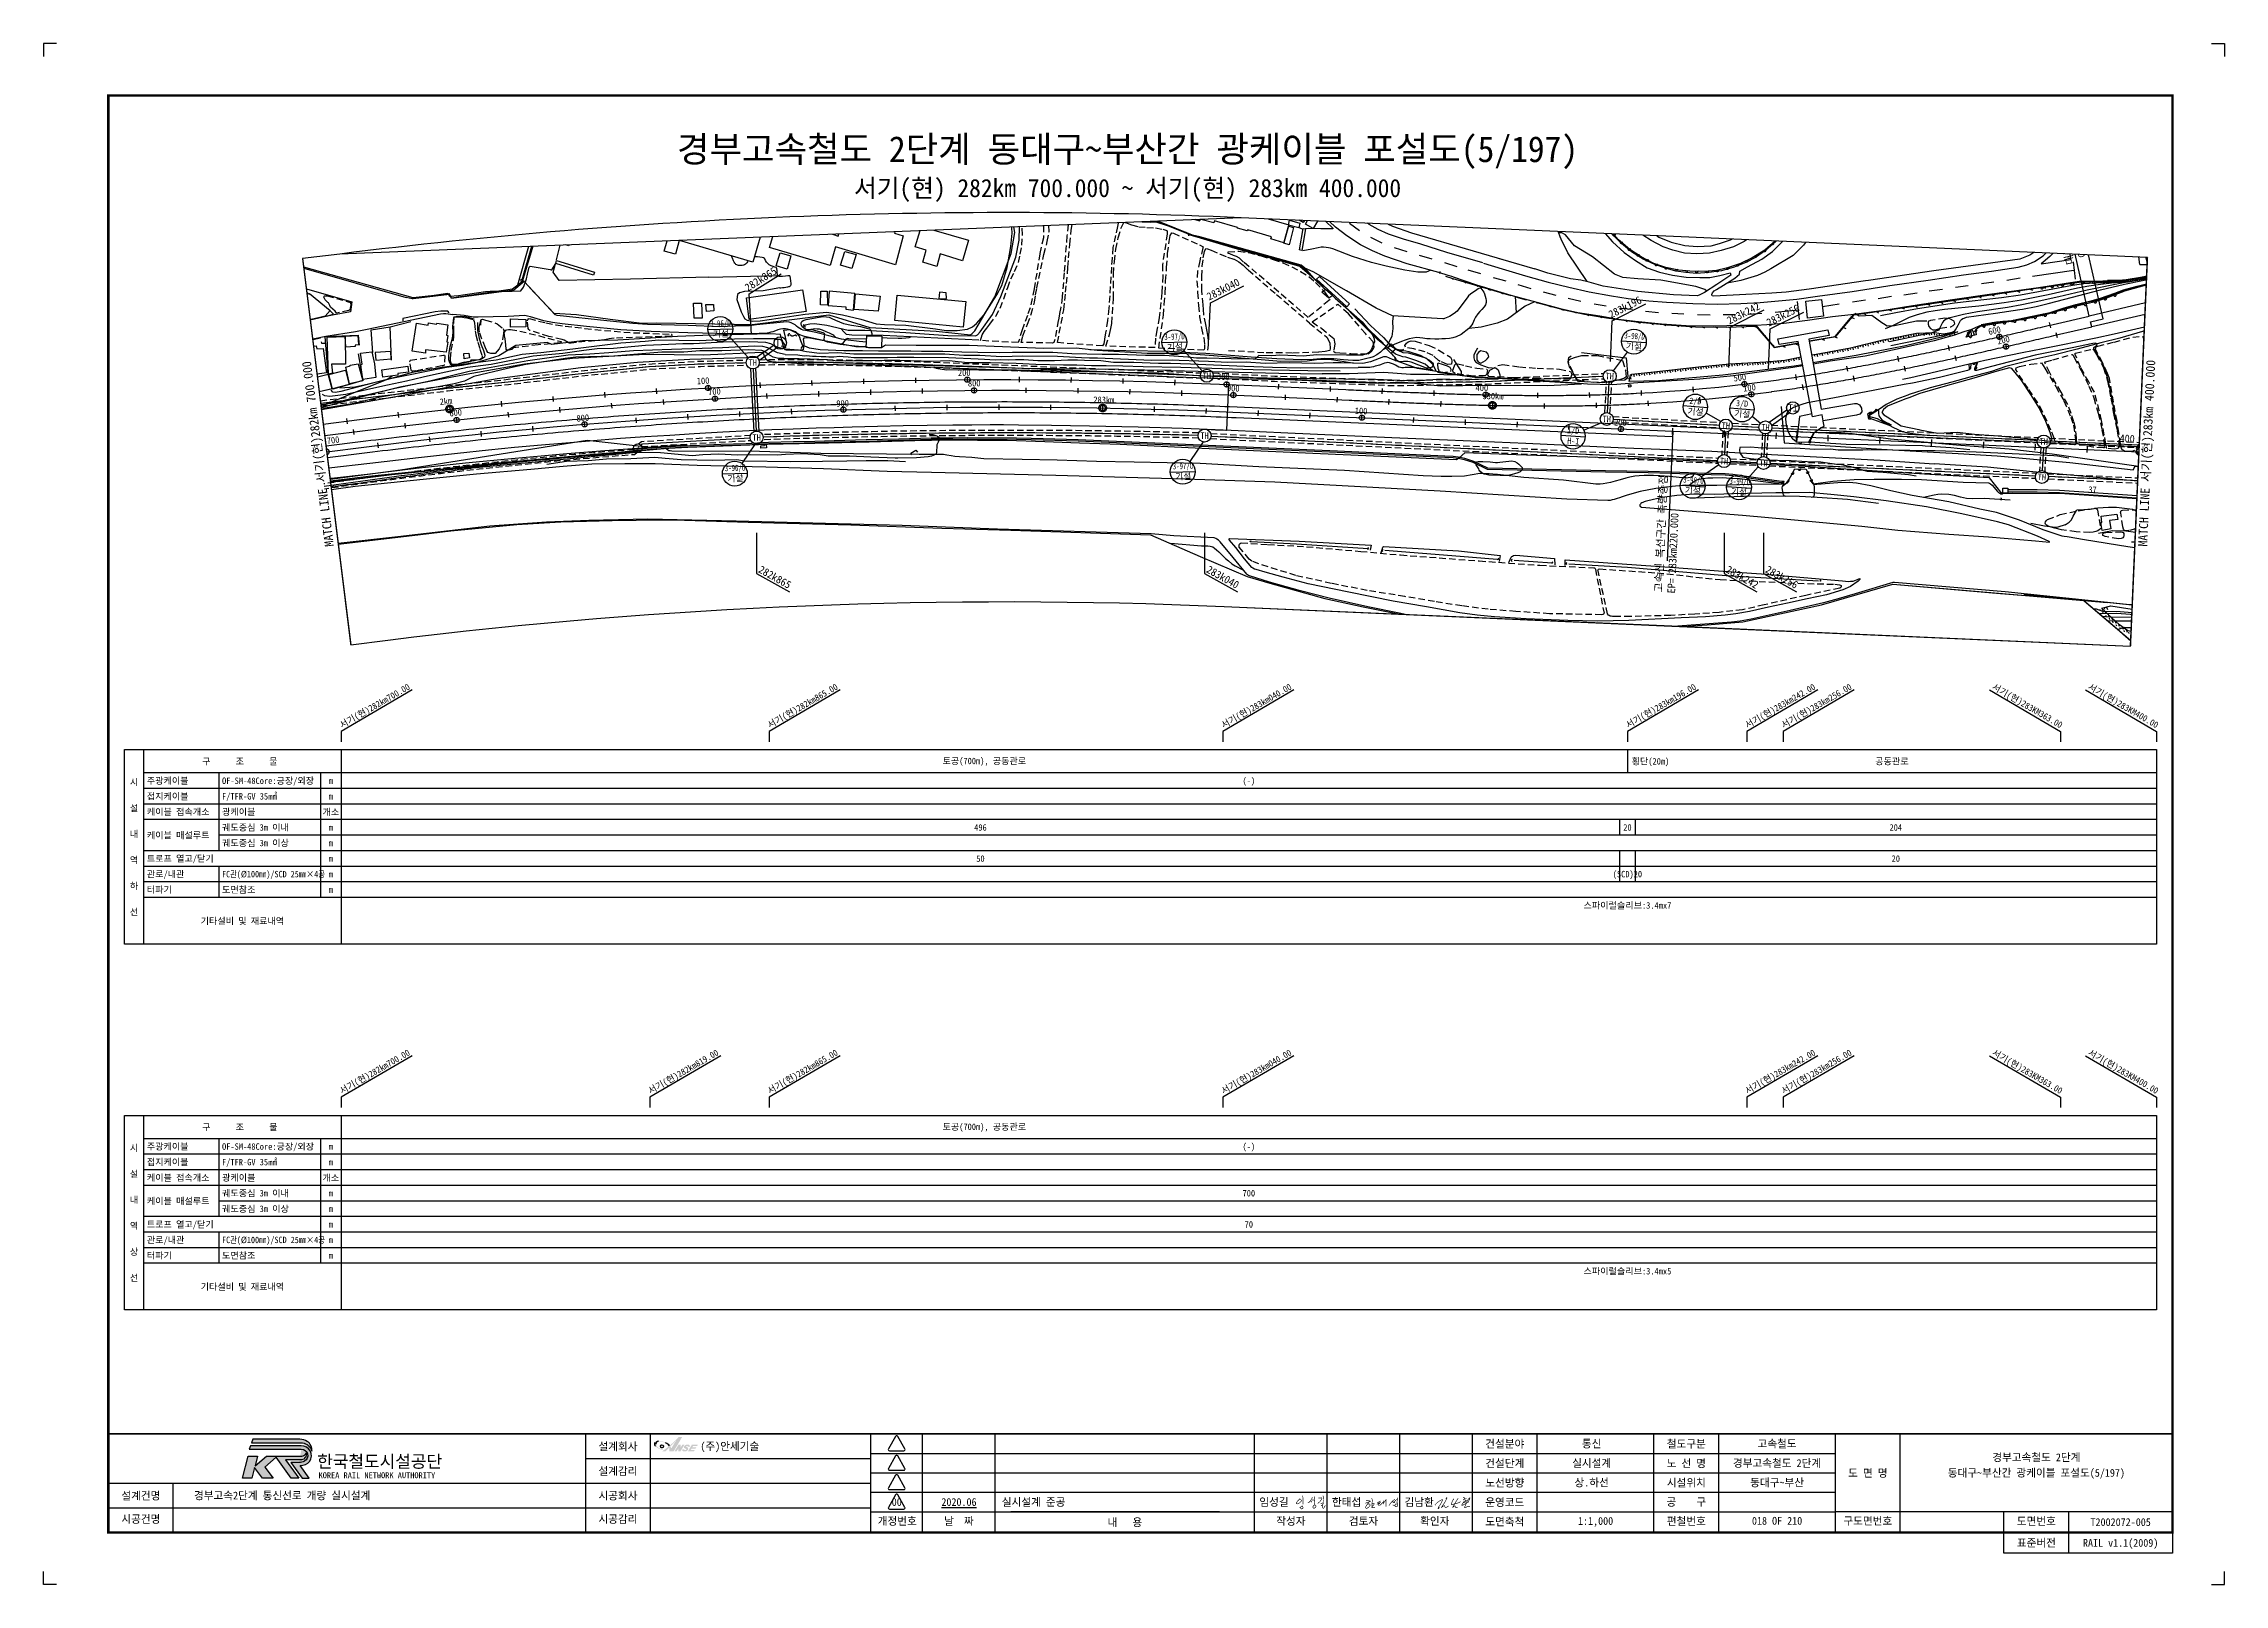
# Paper-space layout '5' of a CAD drawing. Header units: millimetres. Extents: x 0 to 841, y 0 to 594.
# The model-space entities are those that its viewports show. They can reach past a viewport. Long polylines and large blocks are cut down to what shows.
import ezdxf
from ezdxf.enums import TextEntityAlignment as Align
from ezdxf.xclip import XClip

# ---------------------------------------------------------------- set-up
doc = ezdxf.new("R2010")
doc.units = ezdxf.units.MM
doc.header["$LTSCALE"] = 10
doc.header["$MEASUREMENT"] = 0
doc.header["$XCLIPFRAME"] = 2
doc.linetypes.add('A-CENTR01', pattern=[2, 1.25, -0.25, 0.25, -0.25])
doc.linetypes.add('HIDDEN', pattern=[0.375, 0.25, -0.125])
for name, color, linetype in [('TN-CABL', 4, 'Continuous'), ('TN-CABL-MISC', 3, 'Continuous'), ('TN-MACL', 6, 'A-CENTR01'), ('TN-MACT', 6, 'Continuous'), ('TN-MANH', 4, 'Continuous'), ('TT-TABL-LIN1', 4, 'Continuous'), ('TT-TABL-LIN2', 1, 'Continuous'), ('TT-TABL-TEX1', 6, 'Continuous'), ('TT-TABL-TEX2', 3, 'Continuous'), ('TT-TEXT', 3, 'Continuous'), ('TX-BORD', 7, 'Continuous'), ('TZ-BASE', 253, 'Continuous'), ('TZ-CABL', 4, 'Continuous'), ('TZ-LEAL', 1, 'Continuous'), ('TZ-LEAT', 3, 'Continuous')]:
    doc.layers.add(name, color=color, linetype=linetype)
doc.layers.add('TX-PAPR', color=2, linetype='Continuous', plot=False)
doc.styles.add('KORAIL', font='GulimChe.ttf')
doc.styles.get("Standard").update_dxf_attribs({"font": 'GulimChe.ttf'})
doc.styles.add('SYMBTEXT', font='GulimChe.ttf')
doc.styles.add('TB_TEXT', font='GulimChe.ttf')
doc.styles.add('TB_WBTXT', font='GulimChe.ttf')
doc.linetypes.add('ZIGZAG', pattern='A,0.0001,-0.2,[131,ltypeshp.shx,S=0.2,R=0,X=-0.2,Y=0],-0.4,[131,ltypeshp.shx,S=0.2,R=180,X=0.2,Y=0],-0.2', length=0.8001)

psp = doc.layouts.new('5')

msp = doc.modelspace()

# ---------------------------------------------------------------- texts
at = {"layer": 'TN-MACT'}
for s, rotation, p in [('MATCH LINE 서기(현)282km 700.000', 97.11512, (5174.67, 1480.85)), ('MATCH LINE 서기(현)283km 400.000', 87.49662, (5879.93, 1481.15))]:
    msp.add_text(s, height=3.5, rotation=rotation, dxfattribs=at).set_placement(p, align=Align.MIDDLE_CENTER)
at = {"layer": 'TT-TABL-TEX2'}
for s, p in [('토공(700m), 공동관로', (5431.68, 1362.37)), ('스파이럴슬리브:3.4mx7', (5679.68, 1306.87)), ('토공(700m), 공동관로', (5431.68, 1221.35)), ('스파이럴슬리브:3.4mx5', (5679.68, 1165.85))]:
    msp.add_text(s, height=2.5, dxfattribs=at).set_placement(p, align=Align.MIDDLE)
msp.add_text(' 횡단(20m)', height=2.5, dxfattribs=at).set_placement((5679.68, 1362.37), align=Align.MIDDLE_LEFT)
for s, p in [('공동관로', (5781.68, 1362.37)), ('(-)', (5533.68, 1354.87)), ('496', (5430.18, 1336.87)), ('20', (5679.68, 1336.87)), ('204', (5783.18, 1336.87)), ('50', (5430.18, 1324.87)), ('(SCD)20', (5679.68, 1318.87)), ('20', (5783.18, 1324.87)), ('(-)', (5533.68, 1213.85)), ('700', (5533.68, 1195.85)), ('70', (5533.68, 1183.85))]:
    msp.add_text(s, height=2.5, dxfattribs=at).set_placement(p, align=Align.MIDDLE_CENTER)
at = {"layer": 'TT-TEXT'}
msp.add_text('37', height=2.5, dxfattribs=at).set_placement((5859.06, 1465.88), align=Align.CENTER)
at = {"layer": 'TZ-LEAT'}
for s, rotation, p in [('서기(현)282km700.00', 30, (5197.18, 1382.66)), ('서기(현)282km865.00', 30, (5362.18, 1382.66)), ('서기(현)283km040.00', 30, (5537.18, 1382.66)), ('서기(현)283km196.00', 30, (5693.18, 1382.66)), ('서기(현)283km242.00', 30, (5739.18, 1382.66)), ('서기(현)283km256.00', 30, (5753.18, 1382.66)), ('서기(현)283KM363.00', 330, (5833.29, 1382.7)), ('서기(현)283KM400.00', 330, (5870.29, 1382.7)), ('서기(현)282km700.00', 30, (5197.18, 1241.64)), ('서기(현)282km819.00', 30, (5316.18, 1241.64)), ('서기(현)282km865.00', 30, (5362.18, 1241.64)), ('서기(현)283km040.00', 30, (5537.18, 1241.64)), ('서기(현)283km242.00', 30, (5739.18, 1241.64)), ('서기(현)283km256.00', 30, (5753.18, 1241.64)), ('서기(현)283KM363.00', 330, (5833.29, 1241.67)), ('서기(현)283KM363.00', 330, (5833.29, 1241.67)), ('서기(현)283KM400.00', 330, (5870.29, 1241.67))]:
    msp.add_text(s, height=2.5, rotation=rotation, dxfattribs=at).set_placement(p, align=Align.CENTER)

# ---------------------------------------------------------------- blocks, each defined once
blk = doc.blocks.new('CXGLOGO-UNIT-KRNA-COLOR')
h = blk.add_hatch(color=166)
edge = h.paths.add_edge_path()
edge.add_arc((15.3, 4.2), 10, 59.195, 87.6904)
edge.add_line((15.7, 14.2), (-14.6, 14.2))
edge.add_line((-14.6, 14.2), (-15.4, 11.9))
edge.add_line((-15.4, 11.9), (17.3, 11.9))
edge.add_arc((16.4, 4.8), 7.13, 14.4338, 82.8523, ccw=False)
edge.add_arc((17.2, 7.5), 6.18, 351.2788, 418.625)
h = blk.add_hatch(color=166)
edge = h.paths.add_edge_path()
edge.add_line((-17.6, 3.4), (-11.6, 3.4))
edge.add_line((-11.6, 3.4), (-13.1, -2.8))
edge.add_line((-13.1, -2.8), (-5.8, 3.4))
edge.add_line((-5.8, 3.4), (16.9, 3.4))
edge.add_arc((16.5, 6.7), 3.37, 277.1672, 339.2536)
edge.add_arc((16.5, 4.5), 3.37, -86.0611, 17.644, ccw=False)
edge.add_line((16.7, 1.1), (6.4, 1.1))
edge.add_line((6.4, 1.1), (15, -10.7))
edge.add_line((15, -10.7), (10.1, -10.7))
edge.add_line((10.1, -10.7), (0.4, 2.7))
edge.add_line((0.4, 2.7), (-6.9, -3.7))
edge.add_line((-6.9, -3.7), (-1.4, -10.8))
edge.add_line((-1.4, -10.8), (-8.3, -10.8))
edge.add_line((-8.3, -10.8), (-13.5, -4))
edge.add_line((-13.5, -4), (-15.1, -10.8))
edge.add_line((-15.1, -10.8), (-21.2, -10.8))
edge.add_line((-21.2, -10.8), (-17.6, 3.4))
h = blk.add_hatch(color=46)
edge = h.paths.add_edge_path()
edge.add_arc((15.4, 5.5), 6.16, 269.178, 301.5498, ccw=False)
edge.add_line((15.3, -0.7), (9.8, -0.7))
edge.add_line((9.8, -0.7), (17.2, -10.8))
edge.add_line((17.2, -10.8), (21.7, -10.8))
edge.add_line((21.7, -10.8), (15.9, -2.7))
edge.add_arc((15.5, 6.1), 8.86, 272.286, 317.0312)
edge.add_arc((16.8, 3.7), 6.34, 325.2805, 452.1314)
edge.add_line((16.5, 10), (-16, 10))
edge.add_line((-16, 10), (-16.8, 7.8))
edge.add_line((-16.8, 7.8), (16.6, 7.8))
edge.add_arc((16.8, 3.8), 3.99, -62.7193, 92.2922, ccw=False)
at = {"color": 166}
for points in [[(20.4, 12.8, 0.12498), (15.7, 14.2), (-14.6, 14.2), (-15.4, 11.9), (17.3, 11.9, -0.307728), (23.3, 6.6, 0.302614)], [(-17.6, 3.4), (-11.6, 3.4), (-13.1, -2.8), (-5.8, 3.4), (16.9, 3.4, 0.27773), (19.7, 5.5, -0.486141), (16.7, 1.1), (6.4, 1.1), (15, -10.7), (10.1, -10.7), (0.4, 2.7), (-6.9, -3.7), (-1.4, -10.8), (-8.3, -10.8), (-13.5, -4), (-15.1, -10.8), (-21.2, -10.8)]]:
    blk.add_lwpolyline(points, format="xyb", close=True, dxfattribs=at)
at = {"color": 46}
blk.add_lwpolyline([(18.6, 0.2, -0.142195), (15.3, -0.7), (9.8, -0.7), (17.2, -10.8), (21.7, -10.8), (15.9, -2.7, 0.197757), (22, 0.1, 0.61792), (16.5, 10), (-16, 10), (-16.8, 7.8), (16.6, 7.8, -0.802668)], format="xyb", close=True, dxfattribs=at)
blk = doc.blocks.new('CXGLOGO-KRNA-COLOR')
blk.add_blockref('CXGLOGO-UNIT-KRNA-COLOR', (0, 0))
at = {"color": 166, "style": 'KORAIL'}
for s, height, p in [('한국철도시설공단', 8, (26.8, -4)), ('KOREA RAIL NETWORK AUTHORITY', 3.75, (27.7, -10.8))]:
    blk.add_text(s, height=height, dxfattribs=at).set_placement(p)
blk = doc.blocks.new('TXBLKA1-KRNAH')
at = {"layer": 'TX-BORD'}
h = blk.add_hatch(color=5, dxfattribs=at)
h.paths.add_polyline_path([(241.41, 53.44, 0.096425), (239.85, 54.59, 0.1233), (237.07, 55.37, 0.107959), (236.18, 55.25, 0.147974), (235.63, 54.71, 0.146771), (235.6, 53.86, 0.166867), (235.92, 53.32, 0.084002), (237.3, 52.29, 0.125004), (238.6, 51.98, 0.324316), (238.9, 52.16, 0.181232), (238.8, 52.77, -0.176206), (238.41, 52.66, -0.165955), (238.43, 52.37, -0.236091), (238.11, 52.27, -0.163197), (237.2, 52.6, -0.211159), (236.11, 54.03, -0.492063), (237.15, 55.14, -0.264032), (241.01, 53.12, -0.023302), (238.51, 51.28), (239.75, 51.28, 0.034752), (241.24, 52.65, -0.038457), (241.29, 51.28), (242.97, 51.28), (246.25, 56.8), (244.88, 56.8, -0.036327)])
h.paths.add_polyline_path([(242.08, 52.46), (241.66, 53.16, 0.03885), (244.06, 55.69)], flags=16)
h = blk.add_hatch(color=3, dxfattribs=at)
h.paths.add_polyline_path([(244.79, 51.28), (245.61, 51.28), (247.14, 53.85), (246.32, 53.85), (245.64, 52.71), (245.64, 53.85), (244.83, 53.85), (243.3, 51.28), (244.11, 51.28), (244.79, 52.43)])
h.paths.add_polyline_path([(247.73, 51.85, -0.206701), (247.2, 51.81, -0.316027), (247.06, 51.95, -0.031225), (247.06, 52.07), (246.36, 52.07, 0.483426), (246.52, 51.35, 0.203838), (248.04, 51.43, 0.079762), (248.43, 51.8, 0.172378), (248.58, 52.3, 0.221594), (248.3, 52.81, 0.038449), (247.87, 53.02, -0.563174), (247.89, 53.34, -0.276773), (248.29, 53.37, -0.312628), (248.42, 53.08), (249.21, 53.08, 0.143901), (249.17, 53.48, 0.169249), (248.83, 53.82, 0.119216), (248.04, 53.89, 0.167621), (247.24, 53.47, 0.258991), (246.94, 52.74, 0.208246), (247.3, 52.44, -0.022645), (247.74, 52.2, -0.588103)])
h.paths.add_polyline_path([(249.56, 51.83), (249.82, 52.27), (251.36, 52.27), (251.72, 52.86), (250.18, 52.86), (250.44, 53.3), (251.98, 53.3), (252.31, 53.85), (250, 53.85), (248.47, 51.28), (250.78, 51.28), (251.1, 51.83)])
h.paths.add_polyline_path([(239.05, 53.25, 1), (237.87, 53.25, 1)])
at = {"layer": 'Defpoints', "color": 1}
blk.add_line((836, 594), (841, 594), dxfattribs=at)
for points in [[(5, 594), (0, 594), (0, 589)], [(836, 594), (841, 594), (841, 589)], [(5, 0), (0, 0), (0, 5)], [(836, 0), (841, 0), (841, 5)]]:
    blk.add_lwpolyline(points, dxfattribs=at)
at = {"layer": 'TX-BORD'}
for p, q in [((234, 20), (234, 58)), ((319, 50.5), (549.5, 50.5)), ((339, 20), (339, 58)), ((367, 20), (367, 58)), ((467, 20), (467, 58)), ((495, 20), (495, 58)), ((523, 20), (523, 58)), ((549.5, 50.5), (691, 50.5)), ((576, 20), (576, 58)), ((621, 20), (621, 58)), ((646, 20), (646, 58)), ((716, 20), (716, 58)), ((209, 48.5), (319, 48.5)), ((319, 43), (549.5, 43)), ((549.5, 43), (691, 43)), ((25, 39), (319, 39)), ((50, 20), (50, 39)), ((319, 35.5), (549.5, 35.5)), ((549.5, 35.5), (691, 35.5)), ((25, 29.5), (319, 29.5)), ((319, 28), (691, 28)), ((453.5, 28), (373, 28)), ((821, 28), (691, 28)), ((756, 20), (756, 28)), ((781, 12), (781, 28))]:
    blk.add_line(p, q, dxfattribs=at)
at = {"layer": 'TX-BORD', "const_width": 1}
blk.add_lwpolyline([(821, 20), (25, 20), (25, 574), (821, 574)], close=True, dxfattribs=at)
at = {"layer": 'TX-BORD'}
for points, const_width in [([(25, 58), (821, 58)], 0.5), ([(209, 20), (209, 58)], 0.5), ([(209, 20), (209, 58)], 0.5), ([(319, 20), (319, 58)], 0.5), ([(551, 20), (551, 58)], 0.5), ([(691, 20), (691, 58)], 0.5), ([(489.16, 32.47), (490.23, 32.6)], 0.24), ([(510.02, 32.43), (511.22, 32.3), (511.29, 32.17), (511.29, 31.91), (509.68, 31.25), (511.29, 31.91), (511.93, 32.15), (511.29, 31.91), (510.45, 30.87), (510.06, 30.25), (509.86, 29.88), (509.82, 29.64), (509.85, 29.48), (509.94, 29.38), (510.07, 29.35), (510.38, 29.36), (511.09, 29.84), (511.32, 30.09), (511.53, 30.37), (511.52, 30.66), (511.47, 30.83), (511.33, 30.95), (511.02, 30.99), (510.45, 30.87)], 0.24), ([(511.96, 33.12), (512.32, 32.9), (512.39, 32.4), (512.31, 31.14), (512.21, 29.77), (512.24, 29.56), (512.39, 29.52), (512.61, 29.55), (512.95, 29.62), (513.48, 29.76)], 0.24), ([(512.31, 31.14), (512.99, 31.2), (513.13, 31.16), (513.03, 30.78), (512.21, 29.77)], 0.24), ([(514.32, 31.57), (514.59, 31.64), (515.5, 32.11), (514.59, 31.64), (514.69, 31.19), (514.15, 30.85), (514.69, 31.19), (515.47, 31.61), (514.75, 30.62), (514.93, 30.41), (515.2, 30.4), (515.62, 30.7), (516.67, 31.8), (516.69, 32.23), (516.67, 31.8), (516.66, 31.21), (517.64, 32.57), (517.67, 29.98)], 0.24), ([(521.05, 32.83), (519.79, 31.7), (518.83, 30.43), (519.79, 31.7), (520.42, 32.27), (520.32, 31.82), (520.41, 31.55), (520.64, 31.46), (521, 31.65), (520.94, 31.92), (522.01, 32.93), (522.02, 33.4), (522.01, 32.93), (521.99, 31.92), (521.99, 31.59), (521.7, 31.85), (521.99, 31.59), (522.08, 31.07), (522.06, 30.3), (521.97, 30), (521.58, 29.93), (521.29, 29.99), (521.13, 30.2), (521.17, 30.65), (521.36, 30.97), (521.77, 31.01), (522.08, 31)], 0.24), ([(521.15, 30.43), (520.87, 30.43), (520.47, 30.53), (520.28, 30.68)], 0.24)]:
    blk.add_lwpolyline(points, dxfattribs=dict(at, const_width=const_width))
for points in [[(328.58, 57.05), (325.78, 52.19, 0.57735), (326.17, 51.52), (331.78, 51.52, 0.57735), (332.17, 52.19), (329.36, 57.05, 0.57735)], [(328.58, 49.55), (325.78, 44.69, 0.57735), (326.17, 44.02), (331.78, 44.02, 0.57735), (332.17, 44.69), (329.36, 49.55, 0.57735)], [(328.58, 42.05), (325.78, 37.19, 0.57735), (326.17, 36.52), (331.78, 36.52, 0.57735), (332.17, 37.19), (329.36, 42.05, 0.57735)], [(328.58, 34.55), (325.78, 29.69, 0.57735), (326.17, 29.02), (331.78, 29.02, 0.57735), (332.17, 29.69), (329.36, 34.55, 0.57735)]]:
    blk.add_lwpolyline(points, format="xyb", close=True, dxfattribs=at)
at = {"layer": 'TX-BORD', "const_width": 0.24}
for points in [[(485.57, 34.24, -0.031521), (485.64, 32.12, 0.015452), (485.64, 30.85, 0.488947)], [(489.3, 33.6, -0.116912), (488.11, 31.72, -0.245276), (487.54, 31.55, -2.571837)], [(490.15, 33.87, -0.089273), (490.12, 31.67, 0.068943), (490.06, 30.69, 0.261353)], [(493.32, 34.22, -0.102288), (493.6, 33.42, -0.080289), (493.6, 33.07, 0.066761), (493.58, 32.62, -0.06278), (493.53, 31.56, 8.85417)], [(547.43, 33.59, -0.145348), (547.88, 33.43, -0.307225), (547.95, 33.23, -0.212679), (547.38, 32.49, -0.113681), (548.62, 33.04, -0.266507), (548.74, 33, -3.538723)], [(484.54, 33.09, 0.071134), (483.15, 31.48, 0.394214), (483.21, 31.1, 0.224261), (483.52, 31.04, 0.193438), (484.97, 32.08, 0.544983), (484.67, 32.72, 0.066146), (484.03, 32.72, 27.196208)], [(484.41, 29.84, 0.02121), (484.98, 29.12, 0.409369), (485.14, 29.11, -0.211811), (485.49, 29.21, 0.416377), (485.62, 29.3, 0.123643), (485.54, 30.12, 0.523631), (485.28, 30.19, -0.072983), (484.51, 29.7, 0.005941)], [(488.57, 32.27, -0.142438), (489.07, 31.68, 5.949847)], [(490.05, 30.54, 0.235154), (489.49, 29.9, 0.345857), (489.7, 29.41, 0.306746), (490.2, 29.45, 0.103095), (490.63, 29.98, 0.395571), (490.49, 30.5, 0.242915), (490.05, 30.54, 6.064713)], [(491.55, 33.36, 0.139976), (491.83, 33.26, 0.096355), (492.64, 33.37, -0.240321), (492.85, 33.34, -0.353191), (492.93, 33.05, -0.157335), (491.33, 31.22, -6.381378)], [(492.46, 31.11), (493.22, 31.4, -0.375176), (493.45, 31.31, -0.266244), (493.45, 31.13, -0.042219), (493.07, 30.6, -0.159939), (492.63, 30.34, -0.171647), (493.2, 30.37, -0.458058), (493.29, 30.17, 0.159326), (493.23, 29.58, 0.227707), (493.39, 29.37, 0.407988), (493.73, 29.47, -0.001483), (493.89, 29.78, 0.004186), (494.14, 30.24, -0.100484), (494.33, 30.47, -0.346277)], [(536.7, 30.48, -0.382901), (536.65, 30.71, -0.12512), (539.4, 32.69, -0.474239), (539.59, 32.59, -0.046113), (537.92, 29.73, 0.151113), (537.77, 29.29, 0.58991), (537.88, 29.22, 0.096338), (538.33, 29.72, 2.196927)], [(540.73, 33.09, -0.071383), (541.05, 33.41, -0.346917), (541.16, 33.41, -0.258278), (541.18, 33.35, -0.079918), (541.06, 32.96, -0.048596), (539.06, 29.69, 0.947427), (539.13, 29.64, -0.022437), (540.04, 30.36, -0.344585), (540.2, 30.35, -0.12284), (540.25, 30.29, 0.011347), (540.43, 29.85, 0.194638), (540.6, 29.69, 0.189435), (540.9, 29.69, 0.009404), (541.84, 30.24, 3.287276)], [(543.84, 33.07, 0.030212), (542.85, 31.06, 0.575113), (543.08, 30.76, 0.043168), (545.96, 31.58, 0.237594), (546.32, 31.98, 1.260425)], [(545.61, 33.11, 0.150889), (545.13, 32.65, 0.025288), (543.37, 29.61), (544.07, 30.23, -0.448359), (544.33, 30.16, 0.073819), (544.59, 29.67, 0.359456), (544.94, 29.59, 0.031982), (545.26, 29.77, 3.102048)], [(547.6, 31.85, 0.23976), (547.57, 31.5, 0.345796), (547.69, 31.43, 0.195352), (548.64, 32.18, 0.393888), (548.6, 32.35, 0.293784), (548.35, 32.35, 0.099623), (547.44, 31.43, 0.02205), (546.93, 30.69, 0.380988), (546.98, 30.44, 0.18866), (547.1, 30.41), (549.22, 31.59, 0.122154), (549.44, 31.8), (550.04, 33.22, 0.396041), (549.99, 33.36, 0.224142), (549.88, 33.36, 0.078358), (549.02, 32.08), (547.95, 29.67, 0.444285), (547.97, 29.61), (548.29, 29.6, 0.179185), (548.5, 29.67), (549.15, 30.07, -0.135616), (549.34, 30.12), (550.04, 30.11)]]:
    blk.add_lwpolyline(points, format="xyb", dxfattribs=at)
at = {"layer": 'TX-BORD'}
blk.add_lwpolyline([(821, 20), (821, 12), (756, 12), (756, 20)], close=True, dxfattribs=at)
at = {"layer": 'TX-BORD', "color": 3}
blk.add_circle((238.46, 53.25), 0.594, dxfattribs=at)
at = {"layer": 'TX-BORD', "color": 5}
for centre, radius, start, end in [((237.04, 54.23), 1.49, 161.17216, 194.57108), ((236.55, 54.06), 0.967, 192.10036, 229.99429), ((237.06, 54.19), 0.96, 84.64387, 189.44431), ((237.68, 50.02), 5.06, 42.58477, 64.6157)]:
    blk.add_arc(centre, radius, start, end, dxfattribs=at)
at = {"layer": 'TX-BORD', "xscale": 0.6, "yscale": 0.6}
blk.add_blockref('CXGLOGO-KRNA-COLOR', (89.41, 47.41), dxfattribs=at)
at = {"layer": 'TX-BORD', "style": 'TB_TEXT'}
for s, p in [('설계회사', (221.5, 53.25)), ('건설분야', (563.5, 54.25)), ('철도구분', (633.5, 54.25)), ('설계감리', (221.5, 43.75)), ('건설단계', (563.5, 46.75)), ('노 선 명', (633.5, 46.75)), ('도 면 명', (703.5, 43)), ('설계건명', (37.5, 34.25)), ('시공회사', (221.5, 34.25)), ('노선방향', (563.5, 39.25)), ('시설위치', (633.5, 39.25)), ('시공건명', (37.5, 25.25)), ('시공감리', (221.5, 25.25)), ('개정번호', (329.21, 24.5)), ('날  짜', (353, 24.5)), ('내   용', (417, 24)), ('작성자', (481, 24.5)), ('검토자', (509, 24.5)), ('확인자', (536.5, 24.5)), ('운영코드', (563.5, 31.75)), ('도면축척', (563.5, 24.25)), ('공    구', (633.5, 31.75)), ('편철번호', (633.5, 24.5)), ('구도면번호', (703.5, 24.51)), ('도면번호', (768.5, 24.51))]:
    blk.add_text(s, height=3, dxfattribs=at).set_placement(p, align=Align.MIDDLE)
blk.add_text('표준버전', height=3, dxfattribs=at).set_placement((768.5, 16), align=Align.MIDDLE_CENTER)
at = {"layer": 'TX-BORD', "style": 'TB_TEXT', "flags": 1}
blk.add_attdef('TD_CLASSCODE', text='', height=3, dxfattribs=at).set_placement((25, 577.54), align=Align.MIDDLE_LEFT)
at = {"layer": 'TX-BORD'}
for tag, height, style, p in [('TB_MTITIL', 10, 'TB_WBTXT', (418, 553.33)), ('TB_STITL', 7, 'TB_WBTXT', (418, 538.33)), ('TR_RNUM4', 3, 'TB_TEXT', (329, 54.25)), ('TR_RDAT4', 3, 'TB_TEXT', (353, 54.25)), ('TD_FIELD', 3, 'TB_TEXT', (597, 54.25)), ('TD_RLCLASS', 3, 'TB_TEXT', (668.5, 54.25)), ('TD_DNAME_TOP', 3, 'TB_TEXT', (768.5, 48.98)), ('TR_RNUM3', 3, 'TB_TEXT', (329, 46.75)), ('TR_RDAT3', 3, 'TB_TEXT', (353, 46.75)), ('TD_CSTEP', 3, 'TB_TEXT', (597, 46.75)), ('TD_RLNAME', 3, 'TB_TEXT', (668.5, 46.75)), ('TD_DNAME_MAIN', 3, 'TB_TEXT', (768.5, 43)), ('TR_RNUM2', 3, 'TB_TEXT', (329, 39.25)), ('TR_RDAT2', 3, 'TB_TEXT', (353, 39.25)), ('TD_DIRCODE', 3, 'TB_TEXT', (597, 39.25)), ('TD_RLSECT', 3, 'TB_TEXT', (668.5, 39.25)), ('TD_DNAME_BOT', 3, 'TB_TEXT', (768.5, 36.98)), ('TR_RNUM1', 3, 'TB_TEXT', (329, 31.75)), ('TR_RDAT1', 3, 'TB_TEXT', (353, 31.75)), ('TD_SYSCODE', 3, 'TB_TEXT', (597, 31.75)), ('SCALE', 3, 'TB_TEXT', (598.5, 24.45)), ('TD_CSECT', 3, 'TB_TEXT', (668.5, 31.75)), ('TD_DWGNO', 3, 'TB_TEXT', (668.5, 24.5)), ('TD_DWGCODE_PREV', 3, 'TB_TEXT', (736, 24)), ('TD_DWGCODE', 3, 'TB_TEXT', (801, 24)), ('TD_VERSION', 3, 'TB_TEXT', (801, 16))]:
    blk.add_attdef(tag, text='', height=height, dxfattribs=dict(at, style=style)).set_placement(p, align=Align.MIDDLE_CENTER)
at = {"layer": 'TX-BORD', "style": 'TB_TEXT'}
for tag, p in [('TD_DCOMP', (253.27, 53.25)), ('TR_RCON4', (369.52, 54.25)), ('TR_DGN4', (468.83, 54.25)), ('TR_CHK4', (496.83, 54.25)), ('TR_APP4', (524.83, 54.25)), ('TD_DSCCOMP', (253.27, 43.75)), ('TR_RCON3', (369.52, 46.75)), ('TR_DGN3', (468.83, 46.75)), ('TR_CHK3', (496.83, 46.75)), ('TR_APP3', (524.83, 46.75)), ('TD_DNAME', (58, 34.25)), ('TD_CCOMP', (253.27, 34.25)), ('TR_RCON2', (369.52, 39.25)), ('TR_DGN2', (468.83, 39.25)), ('TR_CHK2', (496.83, 39.25)), ('TR_APP2', (524.83, 39.25)), ('TD_CNAME', (58, 25.15)), ('TD_CSCOMP', (253.27, 25.25)), ('TR_RCON1', (369.52, 31.75)), ('TR_DGN1', (468.83, 31.75)), ('TR_CHK1', (496.83, 31.75)), ('TR_APP1', (524.83, 31.75))]:
    blk.add_attdef(tag, text='', height=3, dxfattribs=at).set_placement(p, align=Align.MIDDLE_LEFT)
blk = doc.blocks.new('AZ0801')
at = {"color": 0}
blk.add_arc((0, 0), 0.5, 180, 0, dxfattribs=at)
blk = doc.blocks.new('AE221')
at = {"color": 0}
blk.add_lwpolyline([(0, 0), (0.71, -0.71)], dxfattribs=at)
blk = doc.blocks.new('AZ070')
at = {"color": 0}
for points in [[(-1, 0), (-1, -0.5)], [(0, 0), (0, -1)]]:
    blk.add_lwpolyline(points, dxfattribs=at)
blk = doc.blocks.new('AAC001')
at = {"color": 0}
blk.add_circle((0, -0.25), 0.25, dxfattribs=at)
blk = doc.blocks.new('JD-FJFJFS')
at = {"layer": 'TZ-BASE', "ltscale": 20}
for p, q in [((679.72, 52.31), (665.01, 115.86)), ((347.78, 25.91), (347.01, 8.32))]:
    blk.add_line(p, q, dxfattribs=at)
at = {"layer": 'TZ-BASE'}
for p, q in [((679.72, 52.31), (665.01, 115.86)), ((644.79, 45.27), (645.23, 43.32)), ((644.79, 45.27), (645.23, 43.32)), ((664.28, 49.76), (664.73, 47.81)), ((664.28, 49.76), (664.73, 47.81)), ((666.87, 46), (667.32, 44.05)), ((605.73, 36.79), (606.12, 34.83)), ((605.73, 36.79), (606.12, 34.83)), ((625.28, 40.91), (625.71, 38.96)), ((625.28, 40.91), (625.71, 38.96)), ((627.88, 37.14), (628.31, 35.18)), ((647.39, 41.51), (647.83, 39.56)), ((147.03, 25.6), (147.14, 23.61)), ((147.03, 25.6), (147.14, 23.61)), ((167.01, 26.64), (167.1, 24.64)), ((167.01, 26.64), (167.1, 24.64)), ((187, 27.47), (187.07, 25.47)), ((187, 27.47), (187.07, 25.47)), ((207, 28.11), (207.05, 26.11)), ((207, 28.11), (207.05, 26.11)), ((227.01, 28.54), (227.04, 26.54)), ((227.01, 28.54), (227.04, 26.54)), ((247.01, 28.77), (247.03, 26.77)), ((247.01, 28.77), (247.03, 26.77)), ((267.02, 28.81), (267.02, 26.81)), ((267.02, 28.81), (267.02, 26.81)), ((287.03, 28.64), (287.01, 26.64)), ((287.03, 28.64), (287.01, 26.64)), ((307.04, 28.28), (306.99, 26.28)), ((307.04, 28.28), (306.99, 26.28)), ((327.04, 27.71), (326.98, 25.71)), ((327.04, 27.71), (326.98, 25.71)), ((347.04, 26.94), (346.95, 24.95)), ((347.04, 26.94), (346.95, 24.95)), ((367.02, 26.07), (366.93, 24.07)), ((367.02, 26.07), (366.93, 24.07)), ((546.62, 27.04), (546.86, 25.05)), ((546.62, 27.04), (546.86, 25.05)), ((566.41, 29.74), (566.71, 27.76)), ((566.41, 29.74), (566.71, 27.76)), ((569.02, 25.88), (569.32, 23.9)), ((586.11, 33.03), (586.46, 31.06)), ((586.11, 33.03), (586.46, 31.06)), ((588.71, 29.2), (589.07, 27.24)), ((608.33, 33), (608.73, 31.04)), ((47.32, 17.44), (47.53, 15.45)), ((47.32, 17.44), (47.53, 15.45)), ((67.23, 19.47), (67.42, 17.48)), ((67.23, 19.47), (67.42, 17.48)), ((87.15, 21.3), (87.33, 19.31)), ((87.15, 21.3), (87.33, 19.31)), ((89.78, 17.12), (89.95, 15.12)), ((107.1, 22.94), (107.25, 20.94)), ((107.1, 22.94), (107.25, 20.94)), ((109.72, 18.75), (109.88, 16.76)), ((127.05, 24.37), (127.19, 22.37)), ((127.05, 24.37), (127.19, 22.37)), ((129.68, 20.19), (129.82, 18.2)), ((149.65, 21.43), (149.77, 19.44)), ((169.64, 22.47), (169.73, 20.47)), ((189.63, 23.31), (189.7, 21.31)), ((199.29, 15.2), (199.23, 17.2)), ((209.63, 23.95), (209.68, 21.95)), ((219.28, 15.73), (219.23, 17.73)), ((229.63, 24.39), (229.67, 22.39)), ((239.26, 16.06), (239.24, 18.06)), ((249.64, 24.63), (249.66, 22.63)), ((259.25, 16.19), (259.25, 18.19)), ((269.65, 24.67), (269.65, 22.67)), ((279.24, 16.11), (279.26, 18.11)), ((289.66, 24.51), (289.64, 22.51)), ((299.23, 15.84), (299.27, 17.84)), ((299.23, 15.84), (299.27, 17.84)), ((309.67, 24.15), (309.62, 22.15)), ((319.21, 15.37), (319.27, 17.37)), ((329.67, 23.59), (329.6, 21.59)), ((349.67, 22.82), (349.58, 20.83)), ((369.65, 21.95), (369.56, 19.95)), ((387, 25.2), (386.91, 23.2)), ((387, 25.2), (386.91, 23.2)), ((389.63, 21.08), (389.54, 19.08)), ((406.98, 24.33), (406.9, 22.33)), ((406.98, 24.33), (406.9, 22.33)), ((409.61, 20.21), (409.52, 18.22)), ((426.96, 23.55), (426.89, 21.55)), ((426.96, 23.55), (426.89, 21.55)), ((429.58, 19.44), (429.52, 17.44)), ((446.94, 22.97), (446.89, 20.97)), ((446.94, 22.97), (446.89, 20.97)), ((449.56, 18.88), (449.52, 16.88)), ((466.91, 22.71), (466.91, 20.71)), ((466.91, 22.71), (466.91, 20.71)), ((469.54, 18.64), (469.54, 16.64)), ((486.89, 22.88), (486.93, 20.88)), ((486.89, 22.88), (486.93, 20.88)), ((489.52, 18.85), (489.56, 16.86)), ((506.84, 23.62), (506.95, 21.62)), ((506.84, 23.62), (506.95, 21.62)), ((509.47, 19.63), (509.58, 17.63)), ((526.76, 25), (526.93, 23)), ((526.76, 25), (526.93, 23)), ((529.38, 21.05), (529.56, 19.06)), ((549.24, 23.14), (549.48, 21.15)), ((7.57, 12.79), (7.82, 10.8)), ((7.57, 12.79), (7.82, 10.8)), ((10.21, 8.58), (10.45, 6.6)), ((27.43, 15.21), (27.67, 13.22)), ((27.43, 15.21), (27.67, 13.22)), ((30.07, 11.01), (30.3, 9.02)), ((49.95, 13.24), (50.16, 11.25)), ((69.86, 15.28), (70.05, 13.29)), ((79.6, 7.85), (79.41, 9.84)), ((99.51, 9.57), (99.35, 11.56)), ((119.44, 11.1), (119.3, 13.09)), ((139.39, 12.42), (139.27, 14.42)), ((159.35, 13.55), (159.24, 15.55)), ((179.32, 14.48), (179.23, 16.47)), ((339.19, 14.7), (339.27, 16.7)), ((359.17, 13.85), (359.26, 15.85)), ((379.15, 12.98), (379.24, 14.98)), ((399.13, 12.1), (399.22, 14.1)), ((419.11, 11.23), (419.2, 13.23)), ((439.09, 10.36), (439.18, 12.36)), ((459.07, 9.48), (459.16, 11.48)), ((479.06, 8.61), (479.14, 10.61)), ((499.04, 7.74), (499.12, 9.73)), ((519.01, 6.66), (519.11, 9.06)), ((0.12, -0.99), (-0.12, 0.99)), ((19.97, 1.48), (19.73, 3.46)), ((39.82, 3.8), (39.6, 5.79)), ((59.7, 5.92), (59.5, 7.91)), ((538.99, 5.79), (539.09, 8.19)), ((558.97, 4.92), (559.08, 7.31)), ((578.95, 4.04), (579.06, 6.44)), ((598.93, 3.17), (599.04, 5.57)), ((618.91, 2.3), (619.02, 4.69)), ((638.89, 1.42), (639, 3.82)), ((658.88, 0.55), (658.98, 2.95)), ((678.86, -0.33), (678.96, 2.07)), ((698.84, -1.2), (698.94, 1.2)), ((640.52, -5.95, 50.05), (619.95, -4.64, 50.13))]:
    blk.add_line(p, q, dxfattribs=at)
at = {"layer": 'TZ-BASE', "linetype": 'HIDDEN', "ltscale": 20}
blk.add_line((519.06, 7.86), (516.3, -55.27), dxfattribs=at)
at = {"layer": 'TZ-BASE', "flags": 128}
for points, elevation in [([(183.71, 145.53), (183.73, 145.47), (183.93, 145.17), (184.28, 144.85), (206.33, 138.27), (206.79, 137.72), (207.28, 136.74), (207.53, 135.44), (206.42, 131.77)], 42), ([(327.9, 114.63), (318.25, 110.44), (315.56, 109.77), (313.93, 109.52), (312.23, 109.3), (310.57, 109.23), (308.91, 109.31), (307.51, 109.55), (306.02, 109.92), (304.57, 110.36), (302.88, 111.22), (300.61, 113.25), (300.02, 114.55), (299.78, 115.57), (299.61, 116.75), (298.98, 120.96), (298.8, 121.39), (298.41, 121.89), (297.52, 122.23), (296.4, 122.23), (294.12, 121.75), (292.43, 121.25), (289.87, 120.98), (288.29, 121.1), (286.7, 121.39), (285.38, 121.67), (256.95, 133.74), (230.54, 146.41)], 44), ([(88.59, 73.97), (102.77, 132.92), (104.07, 137.16), (104.25, 137.87), (104.27, 138.31), (104.14, 138.71), (103.86, 138.97), (103.41, 138.96), (102.85, 138.33), (99.66, 127.95), (99.46, 127.76), (99.04, 127.63), (98.56, 127.65), (95.53, 128.7), (95.26, 128.86), (94.95, 129.16), (94.82, 129.53), (94.81, 129.91), (95.11, 132.34)], 40), ([(124.49, 126.2), (124.75, 127.17), (124.88, 127.68), (125.06, 128.39), (125.31, 129.22), (125.53, 130.06), (125.71, 130.89), (125.94, 131.67), (126.13, 132.28), (126.23, 132.71), (126.26, 132.98), (125.87, 133.29), (125.46, 133.49), (125.03, 133.7), (124.68, 133.9), (124.32, 134.09), (123.93, 134.26), (123.4, 134.46), (122.73, 134.72), (121.95, 135.03), (121.16, 135.29), (120.34, 135.58), (119.52, 135.84), (118.61, 136.08), (117.53, 136.3), (116.35, 136.44), (115.18, 136.57), (114.12, 136.58), (113.19, 136.61), (112.42, 136.74), (111.73, 137.04), (111.27, 137.43), (111.05, 137.82), (110.98, 138.25), (110.99, 138.79), (111, 139.39), (111.03, 140.02), (111.11, 140.67), (111.26, 141.27), (111.35, 141.45)], 41), ([(139.29, 116.03), (144.44, 114.52), (143.51, 111.34), (138.35, 112.85), (139.29, 116.03)], 45.01), ([(189.2, 116.9), (189.17, 116.83), (188.84, 116.16), (188.53, 115.43), (188.26, 114.66), (188.04, 113.91), (187.86, 113.25), (187.72, 112.63), (187.65, 112.04), (187.64, 111.49), (187.67, 110.99), (187.76, 110.49), (187.87, 110.03), (187.96, 109.65), (188.04, 109.3), (188.13, 108.82), (188.23, 108.18), (188.26, 107.49), (188.16, 106.73), (187.95, 105.82), (187.68, 104.83), (187.4, 103.97), (187.24, 103.36), (187.08, 102.72), (186.85, 101.94), (186.61, 101.11), (186.37, 100.19), (186.14, 99.27), (185.88, 98.47), (185.59, 97.64), (185.28, 96.81), (185.02, 96), (184.84, 95.33), (184.58, 94.69), (184.42, 94.14), (184.41, 93.94), (184.34, 93.67), (184.25, 93.35), (184.17, 93), (184.05, 92.58), (183.85, 91.96), (183.47, 91.18), (183, 90.48), (182.55, 89.99), (182.22, 89.78), (181.97, 89.69), (181.75, 89.53)], 42), ([(224.4, 94.28), (223.33, 91.03), (218.35, 92.37), (219.33, 95.74), (224.4, 94.28)], 46.5), ([(94.44, 92.18), (95.79, 91.83), (93.52, 84.47), (92.17, 84.94), (94.44, 92.18)], 42.34), ([(376.51, 86.04), (377.45, 85.88), (376.03, 77.59), (375.11, 77.81), (376.51, 86.04)], 48.09), ([(78.08, 71.1), (78.5, 71.54), (86.11, 70.3), (86.55, 70.15), (86.83, 70.16), (88.3, 72.51)], 39), ([(103.24, 69.28), (102.91, 68.06), (88.28, 72.52), (88.62, 73.72), (103.24, 69.28)], 41.94), ([(162.41, 73.62), (162.21, 73.17), (161.97, 72.83), (161.73, 72.51), (161.48, 72.29), (161.11, 72.09), (160.66, 71.92), (160.24, 71.83), (159.79, 71.77), (159.43, 71.76), (159.1, 71.77), (158.77, 71.81), (158.44, 71.87), (158.09, 72.01), (157.82, 72.21), (157.58, 72.44), (157.34, 72.71), (157.13, 73.02), (156.97, 73.28), (156.83, 73.63), (156.68, 74), (156.56, 74.29), (156.08, 75.51)], 41), ([(174.71, 63.18), (175.13, 63.23), (175.71, 63.3), (176.38, 63.37), (177.09, 63.47), (177.75, 63.6), (178.16, 63.68), (178.44, 63.76), (178.68, 63.87), (178.9, 64.03), (179.05, 64.36), (179.05, 64.96), (178.96, 65.79), (178.81, 66.9), (178.7, 67.59), (178.63, 67.79), (177.87, 67.78), (176.88, 67.69), (175.77, 67.58), (174.92, 67.54), (174.44, 67.56), (174.03, 67.63), (173.85, 67.85), (173.78, 68.38), (173.73, 69.12), (173.68, 69.91), (173.6, 70.55), (173.49, 70.92), (173.26, 71.07), (172.81, 71.18), (172.14, 71.37), (171.39, 71.66), (170.67, 72.03), (170.06, 72.5), (169.62, 73.07), (169.23, 73.77), (168.96, 74.3), (168.87, 74.52), (168.43, 74.75), (167.9, 74.86), (167.05, 74.99), (166.07, 75.07), (165.11, 75.14), (164.9, 75.16)], 41), ([(193.02, 61.86), (193.05, 56.46), (190.46, 56.63), (190.48, 61.93), (193.02, 61.86)], 44.58), ([(213.39, 59.94), (212.67, 54.14), (203.33, 54.89), (203.93, 60.85), (213.39, 59.94)], 44.6), ([(76.81, 50.94), (76.74, 48.1), (70.83, 47.96), (70.84, 51.17), (76.81, 50.94)], 41.2), ([(141.48, 57.26), (144.57, 57.32), (144.74, 51.45), (141.74, 51.43), (141.48, 57.26)], 42.71), ([(149.17, 56.75), (149.31, 54.26), (146.43, 54.07), (146.25, 56.76), (149.17, 56.75)], 43.15), ([(208.21, 43.34), (201.35, 43.58), (200.9, 43.6), (200.53, 43.57), (200.18, 43.42), (198.88, 41.78), (198.62, 41.55), (198.14, 41.35), (193.07, 42.19), (192.25, 42.63), (191.95, 42.91), (191.81, 43.26), (192.12, 45.28), (191.93, 45.56), (191.5, 45.85), (187.22, 46.98), (185.87, 46.99), (185.32, 47.02), (184.6, 47.25), (183.93, 47.64), (183.35, 48.16), (183.08, 48.62), (182.92, 49.26), (182.92, 49.74), (183.21, 50.26), (183.76, 50.63), (184.87, 51.01), (189.89, 51.92), (191.42, 52.07), (192.67, 52.06), (193.74, 51.82), (194.8, 51.38), (196.21, 50.67), (199.26, 49.41), (202.35, 48.83), (205.89, 48.27), (208.63, 47.52), (209.25, 47.32), (209.77, 46.82), (209.97, 46.33), (210.22, 45.52), (210.26, 44.61)], 39), ([(180.64, 45.06), (180.79, 45.11), (181.16, 44.72), (181.09, 44.44)], 37.74), ([(52.86, 37.84), (54.78, 37.94), (55.07, 36.17), (53.04, 35.82), (52.86, 37.84)], 42.04), ([(425.99, 31.55), (425.7, 31.56), (425.35, 31.6), (424.81, 31.66), (424.18, 31.73), (423.49, 31.85), (422.79, 31.99), (421.98, 32.13), (421.15, 32.22), (420.31, 32.3), (419.44, 32.39), (418.59, 32.47), (417.83, 32.49), (417.14, 32.49), (416.48, 32.47), (415.83, 32.42), (415.23, 32.39), (414.66, 32.4), (414.06, 32.47), (413.46, 32.64), (412.82, 32.97), (412.14, 33.34), (411.42, 33.71), (410.65, 34.04), (409.84, 34.31), (409.23, 34.38), (408.65, 34.3), (407.95, 34.13), (407.23, 33.85), (406.68, 33.6), (406.36, 33.48), (406, 33.36), (405.49, 33.21), (404.94, 33.06), (404.31, 32.92), (403.61, 32.76), (402.93, 32.64), (402.25, 32.53), (401.53, 32.45), (398.61, 32.46), (397.78, 32.52)], 43), ([(412.36, 39.67), (413.29, 39.3), (413.88, 39.07), (414.57, 39.04), (415.3, 38.96), (416.18, 38.86), (417.24, 38.67), (421.68, 37.21), (425.22, 35.32), (426.1, 34.68), (426.42, 34.32), (426.67, 33.89), (426.73, 33.52), (426.57, 33.06), (426.23, 32.65), (425.87, 32.41), (425.45, 32.28), (424.94, 32.21), (424.13, 32.22), (418.22, 34.51), (417.51, 34.69), (416.88, 34.79), (416.23, 34.8), (415.26, 34.75), (414.46, 34.7), (413.81, 34.69), (413.35, 34.77), (412.9, 35.02), (412.6, 35.38), (411.98, 36.36), (411.44, 37), (410.56, 38.03)], 42), ([(58.72, -6.05), (58.24, -6.13), (57.53, -6.19), (56.63, -6.27), (55.58, -6.42), (54.25, -6.62), (52.83, -6.84), (51.6, -7.01), (50.31, -7.16), (48.88, -7.36), (47.37, -7.57), (45.83, -7.76), (44.25, -7.95), (42.64, -8.13), (40.96, -8.33), (39.2, -8.54), (37.44, -8.76), (35.71, -9), (33.9, -9.28), (32.18, -9.49), (30.46, -9.7), (28.61, -9.95), (26.64, -10.24), (24.81, -10.5), (23.04, -10.75), (21.31, -10.99), (19.57, -11.22), (17.66, -11.48), (15.73, -11.71), (13.99, -11.97), (12.34, -12.2), (10.8, -12.41), (9.27, -12.6), (7.67, -12.8), (6.01, -13.01), (4.27, -13.22), (2.44, -13.43), (1.69, -13.52)], 46), ([(562.84, -17.32), (562.07, -17.06), (561.78, -16.68), (561.6, -16.09), (561.26, -13.92), (561.38, -13.4), (561.67, -13.01), (562.14, -12.66), (562.67, -12.3), (563.04, -11.92), (563.84, -10.82)], 45), ([(572.56, -11.34), (573.08, -11.94), (573.37, -12.28), (573.52, -12.79), (573.63, -13.64), (573.56, -16.66), (573.43, -17.08), (573.28, -17.32), (573.09, -17.46), (572.55, -17.67)], 45), ([(646.33, -14.08), (648.26, -14.04), (648.29, -15.9), (646.36, -15.93), (646.33, -14.08)], 50.01), ([(407.28, -38.44), (407.15, -38.34), (407.24, -37.74), (407.41, -37.7)], 50.84), ([(451.66, -41.05), (451.88, -41.14), (451.68, -41.6), (451.47, -41.63)], 51.45), ([(478.31, -43.47), (478.1, -43.37), (478.07, -42.85), (478.27, -42.76)], 51.77), ([(689.41, -65.15), (687.07, -65.33)], 61), ([(693.21, -67.78), (690.85, -68.57)], 62)]:
    blk.add_lwpolyline(points, dxfattribs=dict(at, elevation=elevation))
at = {"layer": 'TZ-BASE'}
for points, elevation in [([(344.37, 145.17), (344.13, 145.25)], 49), ([(344.37, 145.17), (346.42, 145.16), (346.45, 145.17)], 49), ([(390.08, 143.53), (390.28, 143.3), (391.38, 141.54), (392.38, 138.66), (393.83, 135.99), (397.28, 130.94), (401.23, 123.61)], 49), ([(112.38, 135.46), (112.73, 134.52), (113.25, 131.52), (114.18, 128.64)], 39), ([(499.4, 90.99), (499.28, 91.16), (498.32, 92.96), (497.55, 94.61), (496.8, 96.17), (495.13, 101.41), (493.47, 108.52), (492.83, 111.7), (491.88, 118.71), (491.13, 123.2), (490.88, 125.23), (490.78, 125.51), (490.8, 125.82), (490.4, 128.26), (489.04, 139.3)], 48), ([(523.92, 121.08), (522.75, 131.96), (543.82, 134.78), (543.86, 134.7), (546.16, 135.31), (546.03, 136.12), (548.02, 136.37), (549.87, 128.3), (535.03, 125.98), (534.8, 125.87), (534.69, 125.54), (534.73, 125.01), (534.93, 124.58), (534.94, 124.55), (537.14, 124.34), (538.76, 124.26), (542.65, 123.29), (543.44, 123), (544.87, 122.19), (546.35, 121.26), (547.79, 120.21), (548.82, 119.32), (549.74, 118.37), (551.71, 116), (552.49, 114.91), (552.95, 114.12), (553.33, 113.34), (554.28, 110.88), (554.56, 110.06), (554.58, 109.95)], 47), ([(563.07, 136.06), (563.1, 135.78), (563.63, 129.94), (564.31, 119.49), (564.62, 113.88), (564.62, 113.4)], 48), ([(584.15, 120.11), (584.15, 120.38), (583.93, 129.68), (583.96, 131.87), (583.9, 134.83), (583.88, 135.15)], 55), ([(105.72, 129.18), (107.67, 128.74), (108.4, 128.05), (109.64, 126.45), (110.33, 125.73)], 38), ([(704.38, 125.67), (703.48, 125.69), (698.52, 126.79), (697.53, 126.96), (696.6, 127.4), (695.86, 128.11), (694.76, 129.8), (694.57, 130.31)], 56), ([(696.98, 130.21), (697.63, 128.96), (698.26, 128.35), (699.12, 127.91), (700.19, 127.63), (701.41, 127.57), (702.46, 127.73), (703.68, 128.1), (704.51, 128.44)], 57), ([(401.23, 123.61), (402.75, 122.24), (404.67, 121), (409.35, 118.18), (411.04, 117.21), (412.41, 116.57), (413.76, 115.83), (414.85, 115.42), (416.13, 115.1), (416.97, 115.02), (417.8, 115.05), (419.91, 115.35), (422.11, 115.3), (423.31, 115.34), (424.89, 115.6), (427.4, 116.43), (429.07, 116.56), (429.87, 116.55), (430.64, 116.42), (431.36, 116.16), (432.01, 115.82), (433.17, 114.97), (434.62, 114.25), (435.45, 113.56), (436.63, 112.33), (438.96, 110.51), (439.8, 110), (441.63, 109.15), (443.13, 108.35), (445.63, 107.24), (447.85, 106.02), (448.59, 105.54), (449.55, 104.69), (451.16, 102.7), (453.37, 100.16), (454.07, 99.29), (455.42, 97.34)], 49), ([(515.58, 96.55), (515.42, 96.65), (515.01, 97.14), (514.88, 97.42), (514.91, 97.74), (515.31, 98.81), (515.42, 99.58), (515.38, 100.38), (515.24, 101.11), (515.07, 101.5), (514.21, 102.68), (514.13, 102.95), (514.17, 103.17), (515.66, 103.85), (516.3, 104.27), (516.68, 104.66), (517.17, 105.39), (517.55, 106.21), (517.78, 107.12), (518.04, 109.29), (518.62, 111.63), (519.43, 113.52), (521.15, 116.67), (522.15, 118.01), (523, 119.09), (523.78, 120.38), (523.92, 121.08)], 47), ([(516.14, 96.75), (518.72, 94.87), (522.85, 91.89), (525.69, 90.16), (528.67, 88.64), (530.78, 87.78), (533.22, 87.19), (535.18, 86.91), (536.85, 86.85), (539.57, 87.16), (541.66, 87.73), (543.39, 88.27), (545.4, 89.24), (547.64, 90.76), (549.45, 92.3), (550.89, 94.13), (551.92, 95.6), (552.83, 97.14), (553.6, 98.9), (554.35, 101.18), (554.66, 103.05), (554.76, 104.47), (554.64, 106.34), (554.31, 108.36), (554.1, 109.79)], 47), ([(571.58, 115.79), (571.61, 115.87), (571.92, 116.31), (572.14, 116.46), (572.33, 116.48), (572.56, 116.3), (572.66, 116.16)], 51), ([(174.71, 63.18), (168.28, 62.06), (161.16, 61.74), (159.18, 61.26), (158.39, 60.65), (158.12, 58.65), (159.84, 53.93), (160.68, 52.08), (161.28, 51.28), (162.1, 50.69), (164.07, 50.36), (167.13, 50.41), (184.55, 52.99), (192.85, 53.81), (198.92, 52.73), (205.96, 51.04), (211.92, 49.32), (215.05, 49), (223.38, 48.82), (234.79, 47.32), (238.92, 46.76), (243.06, 46.72), (247.11, 47.24), (249.04, 48.09), (250.6, 49.46), (253.34, 52.61), (258.38, 60.48), (260.39, 64.12), (262.38, 71.04), (263.83, 79.16), (264.3, 84.3), (264.26, 86.35), (263.24, 90.3), (261.32, 96.14), (260.61, 100.21), (260.88, 103.26), (261.14, 104.23), (261.61, 105.13), (262.28, 105.91), (263.19, 106.36), (265.19, 106.64), (269.19, 106.96), (270.2, 106.85), (272.98, 105.63), (277.47, 103.17), (280.38, 102.26), (283.39, 101.62), (286.36, 100.7), (290.4, 99.72), (295.17, 97.81), (301.5, 94.26), (305.07, 92.22), (309.7, 90.14), (314.56, 88.63), (317.67, 88.47), (319.69, 88.62), (324.52, 87.11), (331.26, 84.62), (334.05, 83.33), (342.91, 80.91), (349.85, 78.94), (356.69, 76.92), (362.75, 75.68), (374.47, 71.97), (377.13, 70.46), (377.93, 69.84), (380.64, 66.84), (384.31, 63.36), (386.75, 61.54), (388.88, 59.26), (399.24, 50.01), (403.34, 45.01), (403.99, 43.53), (404.03, 42.32), (402.73, 39.28), (402.15, 38.43), (401.33, 37.84), (399.41, 37.2), (393.22, 37.2), (381.85, 37.34), (377.78, 36.99), (376.78, 36.86), (367.61, 37.17), (364.5, 36.92), (359.41, 37.07), (357.97, 35.66), (348.72, 35.82), (339.39, 36.03)], 41), ([(702.28, 77.52), (702, 77.57), (701.54, 77.47), (701.28, 77.16), (701.19, 76.58), (701.51, 74.8), (702.06, 72.5)], 54), ([(40.57, 60.25), (46.69, 61.14), (47.33, 60.02), (50.85, 60.22), (52.53, 60.45), (54.32, 60.74), (61.23, 61.79), (63.03, 61.85), (64.75, 61.87), (68.11, 61.92), (69.79, 61.86), (71.49, 61.86), (74.85, 62.07), (75.89, 63.44), (76.49, 65.05), (76.97, 66.69), (77.4, 68.43), (78.08, 71.1)], 38), ([(429.29, 69.5), (429.09, 68.65)], 48), ([(701.85, 67.62), (695.81, 66.29), (692.85, 65.74), (690.88, 65.56), (681.59, 65.45)], 53), ([(701.85, 67.74), (699.45, 67.21), (693.92, 66.27), (690.98, 66.02), (686.69, 66.01)], 54), ([(693.56, 65.87), (692.24, 65.64), (690.84, 65.4), (687.36, 64.85), (684.06, 64.49), (679.59, 63.88), (675.11, 63.03), (663.86, 60.45), (653.62, 58.37), (646.86, 57.36), (637.06, 56.17), (623.88, 54.83), (620.22, 54.37), (617.08, 53.77), (613.29, 52.75), (610.26, 51.7), (606.91, 50.08), (603.82, 48.56), (600.98, 47.38)], 53), ([(603.2, 40.91), (615.76, 43.49), (625.27, 45.5), (627.05, 46.17), (627.8, 46.6), (628.13, 46.94), (629.17, 48.82), (630.07, 50.6), (630.46, 50.96), (630.89, 51.33), (631.49, 51.54), (632.35, 51.84), (643.51, 53.47), (652.9, 54.87), (653.91, 55), (659.19, 56), (663.8, 57.12), (667.35, 58.06), (684.05, 62.44), (693.34, 64.6), (700.86, 66.09), (701.79, 66.24)], 50), ([(689.71, 65.25), (692.93, 65.32), (694.83, 65.51), (699.78, 66.37), (701.81, 66.77)], 51), ([(177.06, 40.09), (176.78, 41.07), (175.64, 42.75), (174.75, 43.25), (172.72, 43.54), (164.54, 43.56), (157.26, 43.36), (143.61, 42.72), (127.93, 43.02), (122.76, 42.43), (113.42, 41.8), (94.87, 39.56), (82.57, 38.12), (75.33, 37.51), (65.29, 35.24), (58.2, 34.42), (52.2, 33.28), (46.18, 32.47), (23.18, 27.79), (21.52, 27.38)], 41), ([(328.67, 35.21), (326.3, 35.3), (318.05, 35.21), (297.24, 36.05), (294.15, 36.13), (291.07, 36.15), (281.77, 36.75), (268.45, 36.79), (260.17, 36.63), (251.81, 37.12), (245.67, 37.14), (238.4, 37.56), (224.89, 37.67), (210.47, 37.64), (203.31, 37.57), (197.12, 38.07), (190.01, 37.89), (184.95, 38.49), (181.99, 39.13), (176.95, 39.49), (174, 40.23), (171.3, 41.6), (169.33, 42.05), (163.2, 42.35), (152.91, 42.18), (141.49, 41.64), (137.38, 41.63), (129.11, 41.21), (122.96, 40.94), (110.56, 39.75), (104.33, 39.66), (99.2, 39), (91.07, 37.85), (79.66, 36.89), (63.43, 33.61), (54.26, 32.48), (41.21, 29.64), (37.2, 28.68), (30.77, 27.14), (23.47, 25.65)], 42), ([(607.65, 27.96), (610.91, 28.64), (635.02, 34.32), (639.45, 35.31), (653.79, 38.25), (661.83, 39.8), (682.19, 43.88), (689.33, 45.46), (700.99, 48.12)], 49), ([(176.8, 37.53), (173.82, 38.18), (170.16, 40.05), (168.16, 40.6), (165, 40.66), (152.61, 40.01), (132.93, 39.44), (118.27, 38.84), (108.79, 38.11), (101.44, 37.59), (93.14, 37.16), (77.6, 35.05), (54.98, 30.88), (39.75, 27.23), (25.26, 24.07)], 43), ([(176.21, 35.99), (174.17, 36), (172.2, 36.5), (170.41, 37.46), (168.83, 38.7), (167.84, 39.07), (162.74, 39.32), (152.31, 38.88), (148.13, 38.89), (143.93, 38.93), (137.72, 38.41), (129.26, 38.44), (110.68, 36.86), (96.07, 36.48), (91.99, 35.98), (82.85, 34.5), (76.8, 33.67), (69.76, 32.03), (56.74, 28.97), (53.06, 27.24), (49.08, 26.16), (40.96, 24.61), (27.36, 22.21)], 44), ([(325.7, 31.33), (323.27, 31.35), (307.49, 31.63), (305.5, 31.67), (294.43, 31.88), (268.74, 32.1), (195.33, 34.32), (191.47, 34.42), (187.67, 34.52), (176.75, 34.58), (172, 34.15)], 45), ([(176.21, 35.99), (182.21, 35.99), (186.46, 35.79), (193.1, 35.6), (195.97, 35.14), (200.05, 35.1), (203.57, 35.17), (209.31, 35.18), (215.01, 35.29), (221.06, 35.31), (233.31, 34.87), (240.01, 35.11), (247.12, 34.46), (256.01, 34.42), (265.92, 34.11), (273.43, 33.76), (284.15, 33.52), (289.27, 33.52), (294.88, 33.29), (300.61, 33.3), (307.04, 33.13), (314.86, 32.83), (329.36, 32.58)], 44), ([(176.8, 37.53), (181.62, 37.31), (184.13, 37.03), (185.07, 37.04), (187.33, 36.88), (188.71, 36.84), (190.66, 36.67), (192.41, 36.76), (193.64, 36.56), (195.61, 36.61), (197.74, 36.83), (199.16, 36.69), (201.1, 36.53), (203.27, 36.34), (205.5, 36.27), (216.19, 36.31), (219.92, 36.46), (226.44, 36.42), (239.8, 36.34), (251.2, 35.84), (253.68, 35.65), (257.76, 35.39), (259.7, 35.54), (262.77, 35.46), (265.6, 35.49), (268.83, 35.57), (274.19, 35.23), (280.62, 35.15), (285.79, 35.38), (289.46, 35.39), (292.22, 35.3), (298.47, 35.16), (303.4, 34.57), (306.66, 34.55), (311.27, 34.58), (320.8, 34.19), (325.44, 34.12), (333.14, 33.89)], 43), ([(332.1, 36.39), (323.02, 37.13), (315.72, 37.14), (305.31, 37.49), (299.01, 37.46), (287.38, 37.79), (280.05, 38.21), (264.45, 38.25), (259.25, 38.09), (251.05, 38.25), (244.89, 38.35), (237.63, 38.69), (229.41, 38.62), (225.27, 38.75), (212.77, 38.71), (206.63, 38.92), (199.38, 38.88), (190.27, 39.31), (186.23, 39.9), (184.36, 40.69), (183.36, 40.58), (182.78, 39.76)], 41), ([(336.26, 34.95), (328.67, 35.21)], 42), ([(339.4, 36.03), (335.36, 36.13), (332.1, 36.39)], 41), ([(333.14, 33.89), (353.93, 32.96), (364.7, 32.57), (375.68, 32.33), (397.78, 32.52)], 43), ([(396.02, 34.18), (391.22, 34.24), (388.12, 34.33), (380.77, 33.95), (371.32, 34.24), (361.95, 33.98), (354.57, 34.51), (347.33, 34.41), (339.98, 34.82), (336.24, 34.95)], 42), ([(434.46, 35.49), (437.5, 30.9), (437.46, 29.89), (436.5, 29.55), (425.08, 29.75), (417.92, 29.78), (407.68, 30.53), (394.25, 30.09), (383.93, 30.06)], 45), ([(443.84, 39.86), (443.83, 39.86), (442.76, 38.14), (442.4, 37.18), (442.32, 36.17), (442.56, 35.18), (443.24, 34.42), (445.03, 33.45), (447.93, 32.47), (450.96, 32.18), (451.74, 31.54), (452.37, 29.63), (452.42, 28.62), (451.68, 27.93), (447.62, 27.99), (437.31, 27.58), (433.16, 27.88), (428.07, 27.92)], 46), ([(634.05, 33.96), (633.93, 32.03), (633.79, 31.8), (633.41, 31.52), (632.75, 31.29), (622.01, 28.63), (611.49, 26.47), (608.36, 25.87)], 48), ([(23.47, 25.65), (19.27, 24.8), (7.38, 22.02), (1.25, 21.33), (-0.76, 21.5), (-1.6, 22.05)], 42), ([(21.52, 27.38), (18.2, 26.56), (12.25, 25.01), (5.37, 23.21), (3.36, 22.89), (2.35, 22.95), (1.69, 23.7)], 41), ([(5.07, 24.68), (10.85, 25.07), (15.55, 26.03), (23.33, 27.98), (25.18, 29.23)], 40), ([(234.86, 32.17), (238.96, 31.53), (245.92, 31.72), (251.45, 31.61), (265.94, 31.63), (281.42, 31.21), (287.31, 31), (320.9, 30.35), (322.82, 30.24)], 46), ([(322.82, 30.24), (338.12, 29.23), (351.96, 28.71), (367.97, 28.31), (404.39, 27.91), (420.12, 27.29), (428.07, 27.92)], 46), ([(325.7, 31.33), (367.12, 30.22), (383.93, 30.06)], 45), ([(329.36, 32.58), (357.3, 31.75), (378.36, 31.27), (390.88, 31.18)], 44), ([(608.36, 25.87), (593.65, 23.06), (576.71, 19.93), (571.66, 18.98), (570.87, 18.82), (568.91, 18.25), (565.7, 17.06), (564.87, 16.59), (564.03, 15.97), (563.47, 15.37), (563.08, 14.8), (562.8, 13.93), (562.61, 12.77), (562.66, 11.17), (562.88, 9.79), (563.58, 7.76), (564.19, 6.44), (565.16, 5.17), (566.1, 4.34), (566.76, 4.05)], 48), ([(25.26, 24.07), (22.56, 23.48), (10.28, 20.61), (3.28, 18.85), (-1.84, 18.11), (-2.27, 18.19)], 43), ([(27.36, 22.21), (20.62, 21.02), (10.52, 18.56), (-0.63, 16.78), (-2.08, 16.66)], 44), ([(232.29, 6.8), (233.73, 6.66), (234.92, 6.27), (235.49, 5.99), (236.02, 5.56), (236.2, 5.05), (236.2, 4.62), (235.77, 3.66), (235.29, 2.7), (235.17, -0.37), (235.07, -0.69), (234.9, -0.92), (234.4, -1.25), (233.88, -1.52), (233.22, -1.75), (231.88, -2.01), (227.45, -2.42), (220.25, -2.49), (219.17, -2.44)], 46), ([(582.9, 0.6), (579.88, 1), (573.7, 0.86), (566.47, 1.39), (561.34, 1.26), (555.1, 1.42), (552.06, 1.47), (549.04, 1.77), (544.99, 1.6), (544.79, 0.6), (545, -0.39), (546.05, -2.1), (549.08, -2.66), (554.23, -3.17), (564.69, -3.4), (570.91, -3.82), (576.14, -3.94), (582.18, -4.84), (584.2, -4.99), (587.15, -5.63), (594.05, -7.51), (600.27, -7.94), (610.04, -8.72), (612.89, -9.32)], 49), ([(571.81, 3.8), (585.98, 2.92), (602.71, 2.66), (608.86, 2.55), (615.35, 2.36), (616.47, 2.29)], 48), ([(617.13, 0.35), (603.78, 0.65), (594.04, 0.7), (592.44, 0.58), (582.9, 0.6)], 49), ([(671.86, -2.51), (667.5, -1.74), (665.99, -1.6), (663.56, -1.44), (655.44, -1.02), (636.03, -0.22), (620.28, 0.28), (617.13, 0.35)], 49), ([(35.35, -7.69), (21.16, -9.1), (16.04, -9.52), (1.41, -11.3)], 45), ([(219.17, -2.44), (209.88, -2.04), (201.58, -1.66), (193.31, -1.74), (190.32, -1.15), (183.16, -0.85), (176.93, -1.1), (173.83, -1.39), (163.57, -1.23), (158.42, -1.29), (151.18, -0.95), (145.01, -1.26), (140.97, -1.59), (128.69, -0.46), (119.53, -0.25), (58.72, -6.05)], 46), ([(216.16, -3.47), (208.03, -3.54), (200.59, -3.61), (191.2, -3.82), (178.77, -3.96), (161.16, -3.7), (158.17, -3.09), (148.95, -3.38), (136.67, -3.15), (130.56, -2.59), (126.47, -2.25), (117.27, -2.7), (107.9, -2.9), (100.76, -3.54), (92.45, -3.82), (84.86, -4.91)], 47), ([(223.22, -3.88), (216.41, -3.47), (216.16, -3.47)], 47), ([(670.43, -28.17), (671.94, -27.19), (672.88, -26.28), (673.48, -24.91), (674.74, -22.7), (675.02, -22.36), (680.09, -22.09), (683.06, -21.59), (687.17, -21.42), (690.24, -21.37), (696.33, -22.14), (697.24, -22.58), (697.88, -23.16)], 53), ([(670.43, -28.17), (667.54, -29.12), (666.54, -29.2), (662.44, -28.67), (657.12, -27.7)], 53), ([(683.2, -31.43), (688.66, -30.43), (693.75, -30.44), (697.54, -30.96)], 54), ([(696, -34.8), (697.37, -34.77)], 55), ([(682.42, -60.62), (684.78, -61.52), (691.58, -61.59), (694.7, -61.81), (696.18, -62.01)], 58), ([(683.41, -62.26), (684.27, -62.35)], 59), ([(684.27, -62.35), (690.36, -62.28), (695.44, -62.65), (696.15, -62.76)], 59), ([(687.34, -63.72), (696.1, -63.83)], 60), ([(689.41, -65.15), (696.04, -65.24)], 61), ([(693.21, -67.78), (695.93, -67.72)], 62), ([(695.72, -71.14), (695.78, -71.1)], 63)]:
    blk.add_lwpolyline(points, dxfattribs=dict(at, elevation=elevation))
at = {"layer": 'TZ-BASE', "linetype": 'Continuous', "flags": 128}
for points, elevation in [([(89.88, 136.86), (86.65, 137.92), (87.31, 140.01)], 41.83), ([(90.95, 140.29), (89.88, 136.86)], 41.83), ([(139.25, 131.71), (134.85, 133.13), (136.61, 138.73), (141.07, 137.27), (139.25, 131.71)], 46.27), ([(193.39, 121.51), (191.84, 116.11), (187.18, 117.5), (188.9, 122.91), (193.39, 121.51)], 47.4), ([(343.56, 111.64), (339.83, 111.33), (339.27, 117.55), (343.21, 117.72), (343.56, 111.64)], 51.13), ([(237.9, 102.36), (233.57, 103.76), (235.25, 109.09), (239.63, 107.77), (237.9, 102.36)], 47.74), ([(376.6, 88.35), (373.51, 90.07), (376.97, 96), (379.93, 94.27), (376.6, 88.35)], 51.05), ([(93.4, 79.35), (90.67, 80.16), (92.02, 84.72), (94.78, 83.81), (93.4, 79.35)], 43.92), ([(371.1, 79.75), (369.06, 80.35), (370.91, 87), (372.77, 86.46), (371.1, 79.75)], 51.32), ([(375.23, 88.09), (374.84, 86.33), (370.83, 87.36), (371.28, 89.23), (375.23, 88.09)], 50.82), ([(379.98, 92.3), (382.9, 90.52), (380.46, 86.02), (377.47, 87.76), (379.98, 92.3)], 50.71), ([(134.44, 76.11), (130.13, 77.29), (131.67, 82.64), (135.97, 81.43), (134.44, 76.11)], 46), ([(177.52, 70.35), (173.34, 71.61), (174.9, 76.69), (178.98, 75.57), (177.52, 70.35)], 46.9), ([(202.53, 70.6), (198.11, 71.97), (199.81, 77.21), (204.12, 75.97), (202.53, 70.6)], 46.81)]:
    blk.add_lwpolyline(points, dxfattribs=dict(at, elevation=elevation))
at = {"layer": 'TZ-BASE', "linetype": 'Continuous'}
for points, elevation in [([(584.2, 119.96), (584.05, 115.82), (583.72, 111.36), (583.42, 108.95), (581.9, 102.92)], 55), ([(599.22, 52.51), (605.16, 53.73), (613.47, 55.27), (627.68, 57.4), (645.86, 59.4), (653.23, 60.43), (660.15, 61.75), (673.25, 64.21), (677.5, 64.79), (679.85, 65.04), (690.14, 65.49), (692.24, 65.57), (693.69, 65.6), (695.43, 65.8), (696.8, 66.07), (701.82, 67.08)], 54), ([(701.8, 66.63), (701.48, 66.56), (692.91, 65.12), (688.39, 64.27), (684.03, 63.34), (678.83, 62.33), (667.92, 59.66), (659.19, 57.77), (653.68, 56.62), (648.11, 55.63), (636.58, 53.89), (631.24, 52.87), (627.06, 51.91), (625.46, 51.45), (624.99, 51.26), (624.55, 51.08), (623.96, 50.71), (623.5, 50.3), (623.16, 49.84), (621.88, 47.29), (621.52, 46.89), (621.25, 46.67), (620.65, 46.42), (618.98, 45.84), (602.7, 42.35)], 51), ([(635.4, 44.94), (634.9, 46.36), (634.77, 46.62), (634.61, 46.81), (634.41, 46.95), (634.13, 46.98), (633.98, 46.93), (633.79, 46.85), (633.59, 46.62), (633.01, 44.74), (632.99, 44.35)], 48), ([(690.94, 6.67), (690.87, 7.19), (690.05, 11.65), (688.3, 21.49), (687.07, 27.13), (686.38, 29.96), (685.52, 32.44), (684.37, 34.77), (681.59, 39.59), (681.46, 39.88), (681.43, 40.03), (681.51, 40.21), (682.48, 40.9), (682.67, 41.08), (682.71, 41.25), (682.67, 41.42), (682.59, 41.64), (682.37, 41.75), (681.95, 41.85), (681.07, 41.73), (673.12, 40.09), (658.82, 37.19), (641.98, 32.82), (636.22, 31.36), (635.8, 31.34), (635.56, 31.42), (635.51, 31.57), (635.59, 31.92), (636.5, 34.52)], 48), ([(616.47, 2.29), (626.3, 1.66), (633.58, 0.84)], 48), ([(681.43, -60.59), (682.42, -60.62)], 58), ([(684.76, -63.39), (687.34, -63.72)], 60), ([(695.77, -71.26), (695.72, -71.14)], 63)]:
    blk.add_lwpolyline(points, dxfattribs=dict(at, elevation=elevation))
at = {"layer": 'TZ-BASE'}
blk.add_lwpolyline([(680.68, 48.17), (680.23, 50.12), (685.1, 51.25), (670.89, 112.62)], dxfattribs=at)
at = {"layer": 'TZ-BASE', "extrusion": (0.015524, -0.004532, 0.999869), "elevation": 54.39, "flags": 128}
blk.add_lwpolyline([(375.67, 86.09), (373.82, 86.63)], dxfattribs=at)
at = {"layer": 'TZ-BASE', "linetype": 'Continuous', "extrusion": (-0.024889, -0.000604367, 0.99969), "elevation": 37.84, "flags": 128}
blk.add_lwpolyline([(-63.7, 149.96), (-63.7, 176.78)], dxfattribs=at)
at = {"layer": 'TZ-BASE', "ltscale": 20, "flags": 128}
blk.add_lwpolyline([(-1.33, 10.67), (12.69, 12.42, -0.041993), (347.78, 25.91), (392.99, 23.93), (393.99, 23.89), (394.99, 23.85), (395.99, 23.8), (396.99, 23.76), (397.99, 23.72), (398.98, 23.67), (399.98, 23.63), (400.98, 23.59), (401.98, 23.54), (402.98, 23.5), (403.98, 23.46), (404.98, 23.41), (405.98, 23.37), (406.98, 23.33), (407.98, 23.29), (408.98, 23.25), (409.97, 23.2), (410.97, 23.16), (411.97, 23.12), (412.97, 23.08), (413.97, 23.04), (414.97, 23), (415.97, 22.96), (416.97, 22.92), (417.97, 22.88), (418.97, 22.84), (419.97, 22.8), (420.97, 22.77), (421.97, 22.73), (422.96, 22.69), (423.96, 22.65), (424.96, 22.62), (425.96, 22.58), (426.96, 22.55), (427.96, 22.51), (428.96, 22.48), (429.96, 22.44), (430.96, 22.41), (431.96, 22.38), (432.96, 22.35), (433.96, 22.31), (434.96, 22.28), (435.96, 22.25), (436.96, 22.22), (437.96, 22.19), (438.96, 22.17), (439.96, 22.14), (440.96, 22.11), (441.95, 22.09), (442.95, 22.06), (443.95, 22.04), (444.95, 22.01), (445.95, 21.99), (446.95, 21.97), (447.95, 21.94), (448.95, 21.92), (449.95, 21.9), (450.95, 21.88), (451.95, 21.87), (452.95, 21.85), (453.95, 21.83), (454.95, 21.82), (455.95, 21.8), (456.95, 21.79), (457.95, 21.78), (458.95, 21.76), (459.95, 21.75), (460.95, 21.74), (461.95, 21.73), (462.95, 21.73), (463.95, 21.72), (464.95, 21.71), (465.95, 21.71), (466.95, 21.71), (467.95, 21.7), (468.95, 21.7), (469.95, 21.7), (470.95, 21.7), (471.95, 21.71), (472.95, 21.71), (473.95, 21.71), (474.95, 21.72), (475.95, 21.73), (476.95, 21.73), (477.95, 21.74), (478.95, 21.75), (479.95, 21.77), (480.95, 21.78), (481.95, 21.79), (482.95, 21.81), (483.95, 21.83), (484.95, 21.84), (485.95, 21.86), (486.95, 21.89), (487.95, 21.91), (488.95, 21.93), (489.95, 21.96), (490.95, 21.98), (491.95, 22.01), (492.95, 22.04), (493.95, 22.07), (494.95, 22.11), (495.95, 22.14), (496.95, 22.18), (497.94, 22.21), (498.94, 22.25), (499.94, 22.29), (500.94, 22.33), (501.94, 22.38), (502.94, 22.42), (503.94, 22.47), (504.94, 22.52), (505.04, 22.52, 0.021273), (555.85, 27.21), (555.95, 27.22), (556.94, 27.36), (557.93, 27.49), (558.92, 27.63), (559.91, 27.77), (560.9, 27.91), (561.89, 28.05), (562.88, 28.2), (563.87, 28.34), (564.86, 28.49), (565.85, 28.64), (566.84, 28.79), (567.82, 28.94), (568.81, 29.1), (569.8, 29.25), (570.79, 29.41), (571.78, 29.57), (572.76, 29.73), (573.75, 29.89), (574.74, 30.05), (575.72, 30.21), (576.71, 30.38), (577.7, 30.54), (578.68, 30.71), (579.67, 30.88), (580.65, 31.05), (581.64, 31.22), (582.62, 31.39), (583.61, 31.56), (584.59, 31.74), (585.58, 31.91), (586.56, 32.09), (587.54, 32.27), (588.53, 32.45), (589.51, 32.63), (590.5, 32.81), (591.48, 33), (592.46, 33.18), (593.44, 33.36), (594.43, 33.55), (595.41, 33.74), (596.39, 33.93), (597.37, 34.12), (598.35, 34.31), (599.34, 34.5), (600.32, 34.69), (601.3, 34.88), (602.28, 35.08), (603.26, 35.27), (604.24, 35.47), (605.22, 35.67), (606.2, 35.87), (607.18, 36.06), (608.16, 36.26), (609.14, 36.46), (610.12, 36.67), (611.1, 36.87), (612.08, 37.07), (613.06, 37.28), (614.04, 37.48), (615.02, 37.69), (615.99, 37.89), (616.97, 38.1), (617.95, 38.31), (618.93, 38.52), (619.91, 38.72), (620.88, 38.93), (621.86, 39.14), (622.84, 39.36), (623.82, 39.57), (624.79, 39.78), (625.77, 39.99), (626.75, 40.21), (627.72, 40.42), (628.7, 40.64), (629.68, 40.85), (630.65, 41.07), (631.63, 41.28), (632.61, 41.5), (633.58, 41.72), (634.56, 41.94), (635.53, 42.15), (636.51, 42.37), (637.49, 42.59), (638.46, 42.81), (639.44, 43.03), (640.41, 43.25), (641.39, 43.47), (642.36, 43.69), (643.34, 43.92), (644.31, 44.14), (645.29, 44.36), (646.26, 44.58), (647.24, 44.81), (648.21, 45.03), (649.19, 45.25), (650.16, 45.48), (651.14, 45.7), (652.11, 45.92), (653.09, 46.15), (654.06, 46.37), (655.03, 46.6), (656.01, 46.82), (656.98, 47.05), (657.96, 47.27), (658.93, 47.5), (659.91, 47.72), (660.88, 47.95), (661.85, 48.17), (662.83, 48.4), (663.8, 48.62), (664.78, 48.85), (665.75, 49.07), (679.72, 52.31)], format="xyb", dxfattribs=at)
at = {"layer": 'TZ-BASE', "flags": 128}
for points in [[(-1.33, 10.67), (12.69, 12.42, -0.041993), (347.78, 25.91), (392.99, 23.93), (393.99, 23.89), (394.99, 23.85), (395.99, 23.8), (396.99, 23.76), (397.99, 23.72), (398.98, 23.67), (399.98, 23.63), (400.98, 23.59), (401.98, 23.54), (402.98, 23.5), (403.98, 23.46), (404.98, 23.41), (405.98, 23.37), (406.98, 23.33), (407.98, 23.29), (408.98, 23.25), (409.97, 23.2), (410.97, 23.16), (411.97, 23.12), (412.97, 23.08), (413.97, 23.04), (414.97, 23), (415.97, 22.96), (416.97, 22.92), (417.97, 22.88), (418.97, 22.84), (419.97, 22.8), (420.97, 22.77), (421.97, 22.73), (422.96, 22.69), (423.96, 22.65), (424.96, 22.62), (425.96, 22.58), (426.96, 22.55), (427.96, 22.51), (428.96, 22.48), (429.96, 22.44), (430.96, 22.41), (431.96, 22.38), (432.96, 22.35), (433.96, 22.31), (434.96, 22.28), (435.96, 22.25), (436.96, 22.22), (437.96, 22.19), (438.96, 22.17), (439.96, 22.14), (440.96, 22.11), (441.95, 22.09), (442.95, 22.06), (443.95, 22.04), (444.95, 22.01), (445.95, 21.99), (446.95, 21.97), (447.95, 21.94), (448.95, 21.92), (449.95, 21.9), (450.95, 21.88), (451.95, 21.87), (452.95, 21.85), (453.95, 21.83), (454.95, 21.82), (455.95, 21.8), (456.95, 21.79), (457.95, 21.78), (458.95, 21.76), (459.95, 21.75), (460.95, 21.74), (461.95, 21.73), (462.95, 21.73), (463.95, 21.72), (464.95, 21.71), (465.95, 21.71), (466.95, 21.71), (467.95, 21.7), (468.95, 21.7), (469.95, 21.7), (470.95, 21.7), (471.95, 21.71), (472.95, 21.71), (473.95, 21.71), (474.95, 21.72), (475.95, 21.73), (476.95, 21.73), (477.95, 21.74), (478.95, 21.75), (479.95, 21.77), (480.95, 21.78), (481.95, 21.79), (482.95, 21.81), (483.95, 21.83), (484.95, 21.84), (485.95, 21.86), (486.95, 21.89), (487.95, 21.91), (488.95, 21.93), (489.95, 21.96), (490.95, 21.98), (491.95, 22.01), (492.95, 22.04), (493.95, 22.07), (494.95, 22.11), (495.95, 22.14), (496.95, 22.18), (497.94, 22.21), (498.94, 22.25), (499.94, 22.29), (500.94, 22.33), (501.94, 22.38), (502.94, 22.42), (503.94, 22.47), (504.94, 22.52), (505.04, 22.52, 0.021273), (555.85, 27.21), (555.95, 27.22), (556.94, 27.36), (557.93, 27.49), (558.92, 27.63), (559.91, 27.77), (560.9, 27.91), (561.89, 28.05), (562.88, 28.2), (563.87, 28.34), (564.86, 28.49), (565.85, 28.64), (566.84, 28.79), (567.82, 28.94), (568.81, 29.1), (569.8, 29.25), (570.79, 29.41), (571.78, 29.57), (572.76, 29.73), (573.75, 29.89), (574.74, 30.05), (575.72, 30.21), (576.71, 30.38), (577.7, 30.54), (578.68, 30.71), (579.67, 30.88), (580.65, 31.05), (581.64, 31.22), (582.62, 31.39), (583.61, 31.56), (584.59, 31.74), (585.58, 31.91), (586.56, 32.09), (587.54, 32.27), (588.53, 32.45), (589.51, 32.63), (590.5, 32.81), (591.48, 33), (592.46, 33.18), (593.44, 33.36), (594.43, 33.55), (595.41, 33.74), (596.39, 33.93), (597.37, 34.12), (598.35, 34.31), (599.34, 34.5), (600.32, 34.69), (601.3, 34.88), (602.28, 35.08), (603.26, 35.27), (604.24, 35.47), (605.22, 35.67), (606.2, 35.87), (607.18, 36.06), (608.16, 36.26), (609.14, 36.46), (610.12, 36.67), (611.1, 36.87), (612.08, 37.07), (613.06, 37.28), (614.04, 37.48), (615.02, 37.69), (615.99, 37.89), (616.97, 38.1), (617.95, 38.31), (618.93, 38.52), (619.91, 38.72), (620.88, 38.93), (621.86, 39.14), (622.84, 39.36), (623.82, 39.57), (624.79, 39.78), (625.77, 39.99), (626.75, 40.21), (627.72, 40.42), (628.7, 40.64), (629.68, 40.85), (630.65, 41.07), (631.63, 41.28), (632.61, 41.5), (633.58, 41.72), (634.56, 41.94), (635.53, 42.15), (636.51, 42.37), (637.49, 42.59), (638.46, 42.81), (639.44, 43.03), (640.41, 43.25), (641.39, 43.47), (642.36, 43.69), (643.34, 43.92), (644.31, 44.14), (645.29, 44.36), (646.26, 44.58), (647.24, 44.81), (648.21, 45.03), (649.19, 45.25), (650.16, 45.48), (651.14, 45.7), (652.11, 45.92), (653.09, 46.15), (654.06, 46.37), (655.03, 46.6), (656.01, 46.82), (656.98, 47.05), (657.96, 47.27), (658.93, 47.5), (659.91, 47.72), (660.88, 47.95), (661.85, 48.17), (662.83, 48.4), (663.8, 48.62), (664.78, 48.85), (665.75, 49.07), (679.72, 52.31)], [(0, 0), (14.32, 1.79, -0.041993), (349.4, 15.28), (349.4, 15.28), (519.06, 7.86), (519.06, 7.86), (698.89, 0)]]:
    blk.add_lwpolyline(points, format="xyb", dxfattribs=at)
at = {"layer": 'TZ-BASE', "linetype": 'HIDDEN', "elevation": 40.8}
blk.add_lwpolyline([(380.08, 50.01), (389.86, 56.85)], dxfattribs=at)
at = {"layer": 'TZ-BASE', "extrusion": (-0.033709, 0.031823, 0.998925), "elevation": 30, "flags": 128}
blk.add_lwpolyline([(-310.1, 251.24), (-310.1, 269.42)], dxfattribs=at)
at = {"layer": 'TZ-BASE'}
blk.add_lwpolyline([(-0.77, 6.2), (15.85, 8.28, -0.041993), (350.93, 21.77), (350.93, 21.77), (394.28, 19.87), (395.28, 19.83), (396.28, 19.79), (397.28, 19.74), (398.28, 19.7), (399.28, 19.66), (400.27, 19.61), (401.27, 19.57), (402.27, 19.53), (403.27, 19.48), (404.27, 19.44), (405.27, 19.4), (406.27, 19.35), (407.27, 19.31), (408.27, 19.27), (409.27, 19.23), (410.27, 19.19), (411.26, 19.14), (412.26, 19.1), (413.26, 19.06), (414.26, 19.02), (415.26, 18.98), (416.26, 18.94), (417.26, 18.9), (418.26, 18.86), (419.26, 18.82), (420.26, 18.78), (421.26, 18.74), (422.26, 18.71), (423.26, 18.67), (424.25, 18.63), (425.25, 18.59), (426.25, 18.56), (427.25, 18.52), (428.25, 18.49), (429.25, 18.45), (430.25, 18.42), (431.25, 18.38), (432.25, 18.35), (433.25, 18.32), (434.25, 18.29), (435.25, 18.25), (436.25, 18.22), (437.25, 18.19), (438.25, 18.16), (439.25, 18.13), (440.25, 18.11), (441.25, 18.08), (442.25, 18.05), (443.24, 18.03), (444.24, 18), (445.24, 17.97), (446.24, 17.95), (447.24, 17.93), (448.24, 17.91), (449.24, 17.88), (450.24, 17.86), (451.24, 17.84), (452.24, 17.82), (453.24, 17.81), (454.24, 17.79), (455.24, 17.77), (456.24, 17.76), (457.24, 17.74), (458.24, 17.73), (459.24, 17.72), (460.24, 17.7), (461.24, 17.69), (462.24, 17.68), (463.24, 17.67), (464.24, 17.67), (465.24, 17.66), (466.24, 17.65), (467.24, 17.65), (468.24, 17.65), (469.24, 17.64), (470.24, 17.64), (471.24, 17.64), (472.24, 17.64), (473.24, 17.64), (474.24, 17.65), (475.24, 17.65), (476.24, 17.66), (477.24, 17.67), (478.24, 17.67), (479.24, 17.68), (480.24, 17.69), (481.24, 17.71), (482.24, 17.72), (483.24, 17.73), (484.24, 17.75), (485.24, 17.77), (486.24, 17.78), (487.24, 17.8), (488.24, 17.83), (489.24, 17.85), (490.24, 17.87), (491.24, 17.9), (492.24, 17.92), (493.24, 17.95), (494.24, 17.98), (495.24, 18.01), (496.24, 18.05), (497.24, 18.08), (498.24, 18.12), (499.23, 18.15), (500.23, 18.19), (501.23, 18.23), (502.23, 18.27), (503.23, 18.32), (504.23, 18.36), (505.23, 18.41), (506.23, 18.46), (506.33, 18.46, 0.021273), (557.14, 23.15), (557.24, 23.16), (558.23, 23.29), (559.22, 23.43), (560.21, 23.57), (561.2, 23.71), (562.19, 23.85), (563.18, 23.99), (564.17, 24.14), (565.16, 24.28), (566.15, 24.43), (567.14, 24.58), (568.13, 24.73), (569.11, 24.88), (570.1, 25.04), (571.09, 25.19), (572.08, 25.35), (573.07, 25.51), (574.05, 25.67), (575.04, 25.83), (576.03, 25.99), (577.01, 26.15), (578, 26.32), (578.99, 26.48), (579.97, 26.65), (580.96, 26.82), (581.94, 26.99), (582.93, 27.16), (583.91, 27.33), (584.9, 27.5), (585.88, 27.68), (586.87, 27.85), (587.85, 28.03), (588.84, 28.21), (589.82, 28.39), (590.8, 28.57), (591.79, 28.75), (592.77, 28.94), (593.75, 29.12), (594.73, 29.3), (595.72, 29.49), (596.7, 29.68), (597.68, 29.87), (598.66, 30.06), (599.65, 30.25), (600.63, 30.44), (601.61, 30.63), (602.59, 30.82), (603.57, 31.02), (604.55, 31.21), (605.53, 31.41), (606.51, 31.61), (607.49, 31.8), (608.47, 32), (609.45, 32.2), (610.43, 32.4), (611.41, 32.61), (612.39, 32.81), (613.37, 33.01), (614.35, 33.22), (615.33, 33.42), (616.31, 33.63), (617.28, 33.83), (618.26, 34.04), (619.24, 34.25), (620.22, 34.46), (621.2, 34.66), (622.17, 34.87), (623.15, 35.08), (624.13, 35.3), (625.11, 35.51), (626.08, 35.72), (627.06, 35.93), (628.04, 36.15), (629.01, 36.36), (629.99, 36.58), (630.97, 36.79), (631.94, 37.01), (632.92, 37.22), (633.9, 37.44), (634.87, 37.66), (635.85, 37.88), (636.82, 38.09), (637.8, 38.31), (638.78, 38.53), (639.75, 38.75), (640.73, 38.97), (641.7, 39.19), (642.68, 39.41), (643.65, 39.63), (644.63, 39.86), (645.6, 40.08), (646.58, 40.3), (647.55, 40.52), (648.53, 40.75), (649.5, 40.97), (650.48, 41.19), (651.45, 41.42), (652.43, 41.64), (653.4, 41.86), (654.38, 42.09), (655.35, 42.31), (656.33, 42.54), (657.3, 42.76), (658.27, 42.99), (659.25, 43.21), (660.22, 43.44), (661.2, 43.66), (662.17, 43.89), (663.15, 44.11), (664.12, 44.34), (665.09, 44.56), (666.07, 44.79), (667.04, 45.01), (680.68, 48.17)], format="xyb", dxfattribs=at)
at = {"layer": 'TZ-BASE', "flags": 128}
for points in [[(-0.28, 2.23), (13.04, 3.89), (15.02, 4.14), (17.01, 4.39), (18.99, 4.63), (20.98, 4.87), (22.96, 5.11), (24.95, 5.35), (26.94, 5.58), (28.92, 5.81), (30.91, 6.04), (32.9, 6.27), (34.88, 6.5), (36.87, 6.72), (38.86, 6.95), (40.85, 7.17), (42.83, 7.39), (44.82, 7.6), (46.81, 7.82), (48.8, 8.03), (50.79, 8.24), (52.78, 8.45), (54.77, 8.66), (56.76, 8.86), (58.74, 9.07), (60.73, 9.27), (62.72, 9.47), (64.71, 9.66), (66.71, 9.86), (68.7, 10.05), (70.69, 10.24), (72.68, 10.43), (74.67, 10.62), (76.66, 10.8), (78.65, 10.99), (80.64, 11.17), (82.64, 11.35), (84.63, 11.53), (86.62, 11.7), (88.61, 11.87), (90.61, 12.04), (92.6, 12.21), (94.59, 12.38), (96.58, 12.55), (98.58, 12.71), (100.57, 12.87), (102.57, 13.03), (104.56, 13.19), (106.55, 13.34), (108.55, 13.5), (110.54, 13.65), (112.54, 13.8), (114.53, 13.94), (116.52, 14.09), (118.52, 14.23), (120.51, 14.37), (122.51, 14.51), (124.51, 14.65), (126.5, 14.78), (128.5, 14.92), (130.49, 15.05), (132.49, 15.18), (134.48, 15.31), (136.48, 15.43), (138.48, 15.55), (140.47, 15.68), (142.47, 15.79), (144.47, 15.91), (146.46, 16.03), (148.46, 16.14), (150.46, 16.25), (152.45, 16.36), (154.45, 16.47), (156.45, 16.57), (158.44, 16.68), (160.44, 16.78), (162.44, 16.88), (164.44, 16.98), (166.43, 17.07), (168.43, 17.16), (170.43, 17.26), (172.43, 17.34), (174.43, 17.43), (176.42, 17.52), (178.42, 17.6), (180.42, 17.68), (182.42, 17.76), (184.42, 17.84), (186.42, 17.91), (188.42, 17.99), (190.41, 18.06), (192.41, 18.13), (194.41, 18.2), (196.41, 18.26), (198.41, 18.32), (200.41, 18.39), (202.41, 18.44), (204.41, 18.5), (206.41, 18.56), (208.41, 18.61), (210.4, 18.66), (212.4, 18.71), (214.4, 18.76), (216.4, 18.8), (218.4, 18.85), (220.4, 18.89), (222.4, 18.93), (224.4, 18.97), (226.4, 19), (228.4, 19.03), (230.4, 19.07), (232.4, 19.1), (234.4, 19.12), (236.4, 19.15), (238.4, 19.17), (240.4, 19.19), (242.4, 19.21), (244.4, 19.23), (246.4, 19.24), (248.4, 19.26), (250.4, 19.27), (252.4, 19.28), (254.4, 19.29), (256.4, 19.29), (258.4, 19.29), (260.4, 19.3), (262.4, 19.3), (264.4, 19.29), (266.4, 19.29), (268.4, 19.28), (270.4, 19.27), (272.4, 19.26), (274.4, 19.25), (276.4, 19.24), (278.4, 19.22), (280.4, 19.2), (282.4, 19.18), (284.4, 19.16), (286.4, 19.13), (288.4, 19.11), (290.4, 19.08), (292.4, 19.05), (294.4, 19.01), (296.4, 18.98), (298.4, 18.94), (300.4, 18.9), (302.4, 18.86), (304.4, 18.82), (306.4, 18.78), (308.4, 18.73), (310.39, 18.68), (312.39, 18.63), (314.39, 18.58), (316.39, 18.52), (318.39, 18.47), (320.39, 18.41), (322.39, 18.35), (324.39, 18.28), (326.39, 18.22), (328.39, 18.15), (330.39, 18.08), (332.38, 18.01), (334.38, 17.94), (336.38, 17.87), (338.38, 17.79), (340.38, 17.71), (342.38, 17.63), (344.38, 17.55), (346.37, 17.46), (348.12, 17.39), (519.15, 9.91)], [(0.28, -2.23), (15.59, -0.32), (17.58, -0.07), (19.56, 0.17), (21.55, 0.41), (23.54, 0.65), (25.52, 0.89), (27.51, 1.13), (29.49, 1.36), (31.48, 1.6), (33.47, 1.83), (35.45, 2.06), (37.44, 2.28), (39.43, 2.51), (41.41, 2.73), (43.4, 2.95), (45.39, 3.17), (47.38, 3.39), (49.37, 3.6), (51.36, 3.82), (53.34, 4.03), (55.33, 4.24), (57.32, 4.44), (59.31, 4.65), (61.3, 4.85), (63.29, 5.05), (65.28, 5.25), (67.27, 5.45), (69.26, 5.64), (71.25, 5.84), (73.24, 6.03), (75.24, 6.22), (77.23, 6.4), (79.22, 6.59), (81.21, 6.77), (83.2, 6.95), (85.19, 7.13), (87.19, 7.31), (89.18, 7.48), (91.17, 7.66), (93.16, 7.83), (95.16, 8), (97.15, 8.17), (99.14, 8.33), (101.14, 8.49), (103.13, 8.65), (105.12, 8.81), (107.12, 8.97), (109.11, 9.13), (111.1, 9.28), (113.1, 9.43), (115.09, 9.58), (117.09, 9.73), (119.08, 9.87), (121.08, 10.02), (123.07, 10.16), (125.07, 10.3), (127.06, 10.43), (129.06, 10.57), (131.05, 10.7), (133.05, 10.83), (135.04, 10.96), (137.04, 11.09), (139.04, 11.22), (141.03, 11.34), (143.03, 11.46), (145.03, 11.58), (147.02, 11.7), (149.02, 11.81), (151.02, 11.92), (153.01, 12.04), (155.01, 12.15), (157.01, 12.25), (159, 12.36), (161, 12.46), (163, 12.56), (165, 12.66), (166.99, 12.76), (168.99, 12.85), (170.99, 12.95), (172.99, 13.04), (174.99, 13.13), (176.98, 13.22), (178.98, 13.3), (180.98, 13.38), (182.98, 13.47), (184.98, 13.55), (186.98, 13.62), (188.97, 13.7), (190.97, 13.77), (192.97, 13.84), (194.97, 13.91), (196.97, 13.98), (198.97, 14.04), (200.97, 14.11), (202.97, 14.17), (204.97, 14.23), (206.96, 14.29), (208.96, 14.34), (210.96, 14.4), (212.96, 14.45), (214.96, 14.5), (216.96, 14.54), (218.96, 14.59), (220.96, 14.63), (222.96, 14.67), (224.96, 14.71), (226.96, 14.75), (228.96, 14.79), (230.96, 14.82), (232.96, 14.85), (234.96, 14.88), (236.96, 14.91), (238.96, 14.93), (240.96, 14.96), (242.96, 14.98), (244.96, 15), (246.96, 15.01), (248.96, 15.03), (250.96, 15.04), (252.96, 15.05), (254.96, 15.06), (256.96, 15.07), (258.96, 15.08), (260.96, 15.08), (262.96, 15.08), (264.96, 15.08), (266.96, 15.08), (268.96, 15.07), (270.96, 15.07), (272.96, 15.06), (274.96, 15.05), (276.96, 15.03), (278.96, 15.02), (280.96, 15), (282.96, 14.98), (284.96, 14.96), (286.96, 14.94), (288.96, 14.92), (290.96, 14.89), (292.96, 14.86), (294.96, 14.83), (296.96, 14.8), (298.95, 14.76), (300.95, 14.73), (302.95, 14.69), (304.95, 14.65), (306.95, 14.6), (308.95, 14.56), (310.95, 14.51), (312.95, 14.46), (314.95, 14.41), (316.95, 14.36), (318.95, 14.31), (320.95, 14.25), (322.95, 14.19), (324.95, 14.13), (326.95, 14.07), (328.95, 14), (330.94, 13.94), (332.94, 13.87), (334.94, 13.8), (336.94, 13.73), (338.94, 13.65), (340.94, 13.57), (342.94, 13.5), (344.93, 13.41), (346.93, 13.33), (348.93, 13.25), (350.68, 13.17), (518.97, 5.81)], [(519.15, 9.91), (698.98, 2.05)]]:
    blk.add_lwpolyline(points, dxfattribs=at)
at = {"layer": 'TZ-BASE', "ltscale": 20, "flags": 128}
blk.add_lwpolyline([(341.01, 8.57), (342.74, 8.5), (344.73, 8.42), (346.72, 8.34), (347.01, 8.32)], dxfattribs=at)
at = {"layer": 'TZ-BASE', "elevation": 46}
blk.add_lwpolyline([(595.17, 12.84), (594.77, 13.76), (595.22, 14.68), (596.98, 15.66), (597.59, 16.46), (598.42, 15.89), (598.37, 14.87), (598.52, 13.88), (599.74, 12.28), (601.5, 11.31), (602.42, 10.91), (603.25, 10.33), (602.24, 10.28)], close=True, dxfattribs=at)
at = {"layer": 'TZ-BASE', "elevation": 47, "flags": 128}
blk.add_lwpolyline([(448.11, -9.02), (447.12, -8.83), (446.3, -8.61), (445.44, -8.12), (444.69, -7.48), (444.4, -7.05), (444.26, -6.58), (444.09, -6.25), (443.8, -5.86), (443.48, -5.4), (443.25, -5.05), (443.1, -4.64), (443.17, -4.26), (443.45, -3.95), (444.03, -3.79), (444.8, -3.73), (445.8, -3.72), (448.6, -3.89), (450.76, -4.16), (451.53, -4.1), (452.43, -4), (453.57, -3.86), (457.06, -3.56), (458.14, -3.73), (459.05, -4.24), (459.76, -4.8), (460.53, -5.53), (460.95, -6.06), (461.04, -6.57), (460.96, -6.98), (460.66, -7.37), (460.17, -7.72), (459.31, -8.09), (458.11, -8.5), (457.13, -8.8), (456.09, -9.03), (454.91, -9.2), (452.58, -9.14)], close=True, dxfattribs=at)
at = {"layer": 'TZ-BASE', "extrusion": (0.034526, 0.688634, 0.724287), "elevation": 24.95, "flags": 128}
blk.add_lwpolyline([(-357.82, 46.92), (-375.31, 46.92), (-402.96, 47.44)], dxfattribs=at)
at = {"layer": 'TZ-BASE', "extrusion": (0.072646, 0.921545, 0.381415), "elevation": 14.08, "flags": 128}
blk.add_lwpolyline([(-409.75, 49.09), (-438.9, 49.17), (-453.17, 49.44)], dxfattribs=at)
at = {"layer": 'TZ-BASE', "extrusion": (-0.019449, 0.001499, 0.99981), "elevation": 42.22, "flags": 128}
blk.add_lwpolyline([(6.45, 460.72), (6.45, 475.44)], dxfattribs=at)
at = {"layer": 'TZ-BASE'}
for points in [[(159.91, 144.19, 82.5), (160.59, 143.99, 82.5), (160.53, 143.8, 82.5), (162.52, 143.2, 82.5), (162.95, 144.61, 82.5), (178.83, 139.85, 82.5), (178.42, 138.48, 82.5), (180.29, 137.92, 82.5), (180.37, 138.19, 82.5), (182.31, 137.61, 82.5), (178.87, 126.15, 82.48)], [(159.91, 144.19, 82.5), (160.59, 143.99, 82.5), (160.53, 143.8, 82.5), (162.52, 143.2, 82.5), (162.95, 144.61, 82.5), (178.83, 139.85, 82.5), (178.42, 138.48, 82.5), (180.29, 137.92, 82.5), (180.37, 138.19, 82.5), (182.31, 137.61, 82.5), (178.87, 126.15, 82.48)], [(181.65, 145.42, 41.86), (183.71, 144.34, 41.9), (186.62, 143.14, 42.04), (189.21, 141.98, 42.01), (191.4, 140.95, 41.93), (193.75, 139.87, 41.71), (196.12, 139.16, 41.35), (198.15, 138.64, 41.08), (200.13, 138.23, 40.99), (202.58, 137.67, 40.94), (204.84, 137.07, 40.91), (207.66, 136.23, 40.91), (210.2, 135.37, 40.91), (212.96, 134.27, 40.91)], [(183.59, 145.53, 45.69), (224.89, 134.15, 45.85), (231.8, 131.77, 45.83)], [(215.34, 136.78, 41.09), (214.36, 137.16, 41.1), (211.99, 138.02, 41.22), (210, 138.77, 41.25), (202.69, 141.23, 41.45), (197.2, 142.15, 41.44), (194.47, 142.9, 41.87), (192.78, 143.63, 42.28), (191.44, 144.45, 42.39), (190.95, 145.27, 42.55), (190.9, 145.9, 42.69), (191.84, 146.27, 42.81), (193.59, 146.47, 42.91), (195.27, 146.15, 42.93), (196.51, 145.86, 43.02), (196.88, 146.19, 43.14)], [(198.07, 146.2, 42.82), (198.06, 146.15, 42.82), (198.07, 144.78, 42.04), (199.04, 143.72, 41.53), (200.32, 143.16, 41.23), (201.7, 142.67, 41.09), (207.41, 140.94, 41), (211.58, 139.61, 41), (214.92, 138.41, 41.01), (218.97, 136.79, 41.01), (222.55, 135.21, 41.03), (225.73, 133.21, 41.08), (228.61, 131.42, 41.21), (231.4, 130.14, 41.25), (234.6, 128.84, 41.31), (238.85, 127.37, 41.36), (242.66, 126.09, 41.43), (245.99, 125.07, 41.46), (249.88, 123.75, 41.56), (253.7, 122.55, 41.62), (257.43, 121.33, 41.68), (260.95, 120.15, 41.77), (264.5, 118.95, 41.8), (268.36, 117.94, 41.89), (272.06, 116.95, 41.92), (276.8, 115.83, 41.93), (280.6, 114.86, 42.02), (285.25, 113.46, 42.12), (289.63, 111.91, 42.24), (294.4, 110.19, 42.24), (298.31, 108.9, 42.25), (301.68, 107.67, 42.26), (305.82, 105.99, 42.3), (310.02, 104.53, 42.4), (313.91, 103.28, 42.47), (316.81, 102.54, 42.64), (320.02, 102.5, 42.68), (323.1, 103.79, 42.71), (325.59, 105.94, 42.77), (327.62, 109.15, 42.88), (328.52, 112.74, 43.35), (328.46, 115.77, 43.88), (328.13, 117.78, 44.27), (327.79, 119.67, 44.55), (325.84, 125.76, 44.94)], [(209.36, 146.27, 43.64), (214.19, 144.77, 43.58), (216.55, 143.91, 43.58), (218.76, 143.07, 43.69), (220.6, 141.87, 43.93), (223.26, 139.36, 43.99), (225.19, 137.8, 44.07), (227.71, 136.31, 44.07), (230.2, 135.05, 44.07), (234.61, 132.91, 44.07), (240.77, 130.25, 44.07), (248.46, 127.26, 44.07), (254.82, 124.77, 44.06), (261.33, 122.41, 44.06), (266.98, 121.15, 44.12), (270.16, 120.79, 44.23), (273.29, 120.25, 44.33), (276.56, 119.21, 44.54), (279.81, 117.81, 44.53), (282.63, 116.53, 44.54), (288.19, 114.37, 44.56), (295.12, 112.04, 44.55), (299.11, 110.91, 44.46), (302.84, 109.68, 44.42), (306.71, 108.58, 44.42), (310.66, 107.58, 44.43), (314.37, 107.08, 44.58), (317.09, 107.36, 44.71), (320.18, 108.28, 44.82), (322.3, 109.96, 44.9), (324.13, 112.79, 44.89), (325.2, 116.62, 44.89), (325.41, 119.61, 44.89), (325.58, 122.15, 44.89), (325.84, 125.76, 44.94)], [(323.28, 135.37, 46.64), (324.22, 125.23, 46.64), (324.61, 119.1, 46.72), (324.12, 116.2, 46.74), (323.34, 113.73, 46.82), (322.25, 111.43, 46.89), (320.35, 109.59, 46.89), (318.55, 108.7, 46.89), (316.46, 108.03, 46.89), (314.63, 108.05, 46.89), (312.49, 108.58, 46.88), (310.04, 109.37, 46.88), (303.63, 111.54, 46.88), (289.81, 115.84, 46.86), (282.83, 118.6, 46.8), (278.01, 120.32, 46.78), (275.02, 121.31, 46.74), (272.43, 121.87, 46.73), (268.05, 122.53, 46.68), (263.21, 123.22, 46.63), (260.62, 123.93, 46.53), (258.34, 124.7, 46.49), (250.77, 127.08, 46.3), (239.44, 131.86, 46.28), (230.91, 135.94, 46.26), (225.61, 139.01, 46.27), (224.08, 140.1, 46.27), (220.9, 144.15, 46.22), (219.19, 146.33, 46.2)], [(224.31, 145.4, 48.07), (224.8, 146.37, 48.11)], [(324.77, 136.1, 45.81), (322.73, 138.16, 46.12), (321.37, 140.25, 46.13), (320.53, 140.73, 46.13), (318.3, 140.07, 46.12), (314.75, 138.84, 46.12), (309.63, 137.12, 46.15), (304.79, 135.42, 46.12), (300.79, 134.07, 45.94), (299.1, 133.16, 45.83), (298.32, 132.33, 45.72), (296.95, 130.44, 45.62), (295.74, 129.06, 45.42), (294.42, 128.9, 45.41), (292.77, 129.37, 45.4), (290.27, 130.51, 45.38), (284.15, 133.03, 45.41), (272.36, 138.77, 45.22), (268.31, 141, 44.98), (256.15, 146.57, 44.85)], [(270.04, 146.66, 47.37), (271.48, 145.74, 47.37), (290.08, 136.19, 47.08), (292.97, 134.49, 47.11), (294.34, 133.98, 47.11), (295.46, 134.41, 47.11), (297.31, 135.44, 47.11), (300.56, 137.36, 47.11), (302.75, 138.23, 47.12), (305.12, 138.95, 47.12), (309.58, 140.2, 47.11), (314.53, 141.12, 47.11), (317.43, 141.72, 47.11), (319.74, 142.35, 46.99), (322.45, 143.11, 46.93), (323.58, 142.69, 46.85), (323.88, 141.57, 46.78), (324.77, 136.1, 45.81)], [(355.87, 131.88, 46.45), (355.85, 136.85, 47.09), (357.18, 144.77, 48.14)], [(432.44, 67.99, 48.07), (428.82, 69.09, 48.04), (416.7, 72.43, 47.89), (407.99, 75.33, 48.02), (403.24, 77.42, 48), (398.69, 79.8, 47.98), (393.39, 83.27, 47.99), (389.03, 86.63, 48.04), (385.07, 90.13, 48.1), (380.82, 94.68, 48.17), (376.57, 100.32, 48.23), (373.48, 105.5, 48.39), (370.59, 111.8, 48.48), (367.87, 119.28, 48.69), (366.87, 123.54, 48.86), (366.2, 127.29, 49), (362.67, 128.79, 49.11), (361.93, 139.45, 49.28), (361.86, 144.59, 49.33)], [(365.26, 144.46, 49.78), (365.37, 140.45, 49.78), (365.96, 130.39, 49.78), (366.2, 127.29, 49)], [(445.83, 72.86, 48.48), (431.99, 76.82, 48.16), (421.91, 80.05, 47.88), (415.27, 81.92, 47.77), (409.52, 83.89, 47.75), (405.52, 85.69, 47.81), (401.97, 87.61, 47.8), (397.79, 90.54, 47.83), (393.49, 94.05, 47.89), (389.62, 97.75, 47.92), (386.75, 100.98, 47.97), (383.73, 105.11, 48.06), (381.53, 108.57, 48.12), (379.64, 111.96, 48.2), (378.19, 115.27, 48.36), (376.14, 121.14, 48.52), (374.87, 125.85, 48.75), (374.38, 128.34, 48.78), (373.67, 135.73, 48.95), (373.41, 144.16, 49.12)], [(376.8, 144.03, 49.25), (376.87, 141.37, 49.21), (377.58, 130.47, 48.98), (377.94, 127.7, 48.86), (378.97, 123.73, 48.65), (381.24, 116.96, 48.37), (383.17, 112.89, 48.24), (385.85, 108, 48.17), (388.28, 104.66, 48.09), (391.9, 100.61, 47.96), (395.55, 96.9, 47.91), (399.35, 93.64, 47.83), (402.85, 91.25, 47.83), (406.72, 88.92, 47.82), (410.94, 86.98, 47.76), (418.38, 84.36, 47.83), (465.91, 70.46, 49.33)], [(399.27, 143.19, 49.5), (401.39, 127.04, 49.52), (427.83, 128.87, 49.67), (429.31, 112.96, 49.46), (429.91, 112.01, 49.46), (431.4, 110.87, 49.42), (435.31, 107.07, 49.41), (445.25, 99.09, 49.31), (445.4, 99.13, 49.31), (450.53, 102.22, 49.28), (450.79, 102.3, 49.29), (450.97, 102.29, 49.29), (468.95, 87.12, 49.59), (471.3, 88.9, 49.52), (474.66, 89.47, 49.69), (477.29, 89.38, 49.89), (479.94, 89.14, 50.27), (482.66, 88.73, 50.76), (482.98, 88.82, 51.08), (486.49, 88.26, 51.76), (488.27, 87.82, 52.23), (489.21, 87.49, 52.46)], [(62.45, 134.89, 39.44), (61.24, 131.25, 37.7), (47.24, 135.74, 37.75)], [(56.57, 136.74, 39.57), (62.45, 134.89, 39.44)], [(67.7, 133.11, 39.24), (62.45, 134.89, 39.44), (61.24, 131.25, 37.7), (66.63, 129.93, 37.67), (67.7, 133.11, 39.24)], [(81.73, 139.43, 40.14), (79.68, 133.32, 40.15), (65.44, 137.68, 40.17)], [(95.63, 140.56, 43.38), (73.54, 64.22, 43.29)], [(86.91, 139.97, 54.58), (86.42, 138.31, 54.58), (82.45, 139.49, 54.58)], [(86.91, 139.97, 54.58), (86.42, 138.31, 54.58), (82.45, 139.49, 54.58)], [(128.29, 125.05, 43.18), (119.63, 127.66, 43.22), (116.1, 128.62, 43.25), (114.51, 128.55, 43.25), (113.2, 128.16, 43.25), (112.28, 127.58, 43.25), (111.59, 126.68, 43.25), (110.64, 124.51, 43.27), (103.77, 126.6, 43.25), (105.78, 131, 43.22), (107.6, 132.99, 43.22), (109.99, 134.33, 43.2), (111.32, 134.91, 43.2), (113.5, 135.4, 43.2), (115.29, 135.52, 43.2), (118.08, 135.36, 43.2), (129.95, 131.81, 43.11)], [(112.46, 141.51, 39.44), (111.88, 141.21, 39.44), (110.76, 141.41, 39.44)], [(178.87, 126.15, 82.48), (125.28, 142.23, 82.5)], [(178.87, 126.15, 82.48), (125.28, 142.23, 82.5)], [(369.39, 140.35, 49.1), (369.61, 135.46, 49.1)], [(453.15, 140.87, 49.44), (456.62, 117.3, 49.41), (456.49, 117.04, 49.41), (456.27, 116.71, 49.41), (454.83, 114.63, 49.48), (453.07, 113.06, 49.56), (451.52, 112.03, 49.58), (449.77, 111.17, 49.55), (447.64, 110.36, 49.49), (445.48, 110.03, 49.43), (442.96, 110.09, 49.27), (440.7, 110.65, 49.26), (438.58, 111.72, 49.23), (436.85, 113.05, 49.2), (435.76, 114.26, 49.19), (435.67, 114.42, 49.2), (432.56, 135.64, 49.33), (432.56, 135.64, 49.33)], [(439.31, 124.4, 49.43), (436.82, 141.58, 49.5)], [(447.54, 141.11, 49.6), (449.77, 126.04, 49.63), (449.76, 125.34, 49.6), (448.93, 124.61, 49.58), (447.95, 123.77, 49.58), (446.58, 123.02, 49.57), (444.99, 122.58, 49.57), (443.11, 122.52, 49.54), (441.44, 123.01, 49.53), (439.63, 124.03, 49.46), (439.31, 124.4, 49.43)], [(474.69, 139.93, 63.13), (474.74, 138.17, 63.13), (475.28, 133.39, 63.2), (475.84, 128.81, 63.25), (476.4, 124.8, 63.27), (477.04, 121.81, 63.35), (478.01, 118.5, 63.38), (478.98, 115.21, 63.45), (480.84, 109.64, 63.92), (483.41, 103.82, 63.81), (471.64, 98.35, 62.63), (469.88, 102.53, 62.65), (467.81, 107.7, 62.72), (466.06, 113.11, 62.67), (464.51, 118.7, 62.69), (463.38, 124.86, 62.68), (462.29, 130.6, 62.67), (461.75, 135.64, 62.67), (461.51, 140.5, 62.67)], [(479.7, 139.71, 48.85), (483.36, 113.78, 49.84), (484.27, 108.96, 50.38), (485.45, 104.86, 50.93), (486.79, 100.54, 51.16), (491.23, 91.6, 52.69), (492.81, 88.73, 52.98)], [(479.8, 139.7, 48.85), (483.46, 113.79, 49.84), (484.36, 108.98, 50.38), (485.55, 104.88, 50.93), (486.88, 100.58, 51.16), (491.32, 91.64, 52.69), (492.91, 88.77, 52.98)], [(491.45, 121.49, 48), (489.17, 139.29, 47.99)], [(491.94, 139.17, 47.98), (492.14, 137.52, 47.98), (494.38, 120.82, 47.96), (495.62, 111.76, 47.9), (496.42, 107.59, 47.91), (497.42, 103.86, 47.91), (498.76, 99.77, 47.91), (499.97, 96.66, 47.92), (501.63, 93.38, 47.94), (502.71, 92.13, 47.93)], [(508.18, 107.24, 47.69), (504.92, 132.44, 47.69), (505.39, 133.85, 47.69), (506.07, 134.56, 47.69), (506.43, 134.74, 47.69), (528.14, 137.59, 47.69)], [(507.9, 106.94, 48.02), (511.72, 104.36, 47.98), (512.85, 103.81, 47.96), (514.04, 103.73, 47.92), (515.18, 103.88, 47.91), (516.3, 104.54, 47.91), (517.02, 105.34, 48.05), (517.36, 105.93, 48.06), (517.56, 107.25, 48.06), (517.8, 109.36, 48.05), (518.61, 112.15, 48.05), (519.77, 114.66, 48.03), (521, 116.75, 48.03), (522.25, 118.3, 48.02), (523.16, 119.29, 48.04), (523.72, 120.25, 48.11), (523.87, 120.87, 48.1), (523.76, 121.85, 48.11), (522.39, 133.16, 48.07), (549.46, 136.92, 48.04), (550.65, 127.97, 48.03), (535.02, 125.94, 48.05), (535.03, 125.3, 48.06), (535.26, 124.55, 48.06), (535.31, 124.44, 48.06), (536.19, 124.41, 48.02), (537.26, 124.46, 48.03), (538.71, 124.39, 48.05), (540.16, 124.03, 48.05), (541.55, 123.75, 48.06), (543.27, 123.23, 48.08), (545.43, 122.15, 48.05), (547.25, 121.03, 48.06), (548.93, 119.71, 48.07), (550.7, 118.13, 48.06), (552, 116.44, 48.07), (552.82, 114.96, 48.06), (553.66, 113.08, 48.06), (554.34, 111.23, 48.06), (554.74, 110.01, 48.07)], [(507.9, 106.94, 48.02), (511.72, 104.36, 47.98), (512.85, 103.81, 47.96), (514.04, 103.73, 47.92), (515.18, 103.88, 47.91), (516.3, 104.54, 47.91), (517.02, 105.34, 48.05), (517.36, 105.93, 48.06), (517.56, 107.25, 48.06), (517.8, 109.36, 48.05), (518.61, 112.15, 48.05), (519.77, 114.66, 48.03), (521, 116.75, 48.03), (522.25, 118.3, 48.02), (523.16, 119.29, 48.04), (523.72, 120.25, 48.11), (523.87, 120.87, 48.1), (523.76, 121.85, 48.11), (522.39, 133.16, 48.07), (549.46, 136.92, 48.04), (550.65, 127.97, 48.03), (535.02, 125.94, 48.05), (535.03, 125.3, 48.06), (535.26, 124.55, 48.06), (535.31, 124.44, 48.06), (536.19, 124.41, 48.02), (537.26, 124.46, 48.03), (538.71, 124.39, 48.05), (540.16, 124.03, 48.05), (541.55, 123.75, 48.06), (543.27, 123.23, 48.08), (545.43, 122.15, 48.05), (547.25, 121.03, 48.06), (548.93, 119.71, 48.07), (550.7, 118.13, 48.06), (552, 116.44, 48.07), (552.82, 114.96, 48.06), (553.66, 113.08, 48.06), (554.34, 111.23, 48.06), (554.74, 110.01, 48.07)], [(543.83, 136.9, 47.69), (543.88, 136.67, 47.69)], [(544.43, 134.85, 46.81), (546.27, 135.15, 46.82), (545.91, 136.9, 47.83), (543.88, 136.67, 47.69), (544.43, 134.85, 46.81)], [(555.08, 136.41, 47.83), (558.31, 111.23, 47.83)], [(561.52, 112.34, 47.94), (561.6, 115.75, 47.94), (561.49, 118.58, 47.94), (561.26, 122.06, 47.97), (560.17, 132.18, 47.94), (559.63, 136.21, 47.94)], [(562.05, 136.11, 48.06), (563.97, 120.03, 48.06), (564.14, 113.92, 48.05), (564.11, 113.23, 48.06)], [(572.92, 116.25, 51.52), (572.91, 121.72, 50.76), (572.36, 129.24, 50.04), (571.44, 135.7, 49.26)], [(573.02, 116.29, 51.51), (573.01, 121.72, 50.76), (572.46, 129.25, 50.04), (571.54, 135.69, 49.26)], [(575.54, 117.15, 50.83), (575.61, 120.8, 50.19), (574.18, 133.8, 49.09), (573.96, 135.59, 49.09)], [(575.54, 117.15, 51.6), (575.61, 120.8, 50.19), (574.18, 133.8, 49.09), (573.96, 135.59, 49.09)], [(585.23, 135.09, 55.03), (586.07, 120.77, 55.03)], [(588.32, 121.54, 64.21), (587.49, 134.99, 64.18)], [(67.7, 133.11, 39.24), (86.54, 127.47, 39.23), (85.13, 123.96, 37.67), (66.63, 129.93, 37.67), (67.7, 133.11, 39.24)], [(75.32, 66.24, 37.56), (81.06, 86.25, 37.57), (92.98, 126.65, 37.57)], [(87.1, 129.19, 39.81), (84.62, 120.26, 38.41)], [(361.9, 133.27, 48.88), (361.35, 131.86, 48.81), (360.78, 130.99, 48.76), (360.1, 130.21, 48.67), (359.35, 129.58, 48.63), (358.33, 128.83, 48.54), (357.15, 128.14, 48.49), (355.96, 127.52, 48.47), (354.31, 126.93, 48.45), (352.72, 126.51, 48.4), (341.63, 124.39, 48.16), (341.11, 124.25, 48.13), (340.56, 124.06, 48.11), (339.98, 123.68, 48.07), (339.65, 123.31, 48.06), (339.28, 122.79, 47.98), (339.03, 118.39, 48.04), (339.13, 114.62, 48.02), (339.05, 114.34, 47.97), (338.82, 113.95, 47.95), (338.22, 113.43, 47.93), (333.23, 111.5, 47.82), (333, 111.42, 47.77), (332.81, 111.3, 47.73), (332.64, 111.05, 47.66), (330.78, 96.6, 47.64)], [(355.11, 132.07, 46.42), (355.22, 131.77, 46.39), (355.83, 131.79, 46.41), (355.97, 132.1, 46.41)], [(370.09, 130.47, 48.93), (370.87, 125.41, 48.93)], [(465.34, 116.96, 50.3), (461.13, 115.22, 49.55), (460.47, 118.13, 49.43), (459.31, 124.69, 49.44), (458.76, 128.25, 49.43), (458.5, 131.92, 49.43), (458.31, 133.26, 49.41), (462.09, 133.51, 49.41), (462.09, 133.51, 49.41)], [(501.26, 128.39, 50.57), (502.12, 122.32, 51.04), (506.1, 122.73, 51.04), (505.15, 128.76, 50.28), (501.26, 128.39, 50.57)], [(655.74, 132.01, 63.69), (657.45, 102.33, 63.69), (657.36, 101.73, 63.69), (657.09, 101.47, 63.69), (656.58, 101.24, 63.69), (656.44, 101.16, 63.52)], [(663.72, 131.66, 55.33), (663.44, 129.28, 55.33), (663.41, 124.63, 55.27), (663.8, 119.43, 55.18), (664.3, 116.32, 55.1), (664.94, 111.62, 55.08), (665.61, 108.73, 54.95), (659.65, 108.52, 55.13), (658.45, 131.89, 55.13)], [(670.35, 131.37, 55.21), (671.55, 109.16, 54.93), (672.11, 99.02, 54.52), (671.32, 99.03, 54.52), (670.85, 99.26, 54.52), (670.3, 99.66, 54.52), (670.05, 100.12, 54.52), (669.95, 100.46, 54.52), (669.58, 104.73, 54.64), (669.2, 108.59, 54.9), (669.05, 109.78, 54.9), (668.85, 110.57, 54.9), (667.88, 115.2, 54.9), (667.39, 120.63, 54.97), (667.12, 125.01, 55.23), (667.02, 128.84, 55.23), (667.03, 130.29, 55.23), (667.17, 131.51, 55.23)], [(674.75, 127.2, 54.97), (674.57, 131.19, 55.07)], [(678.54, 120.1, 55.17), (677.96, 131.04, 55.38)], [(680.98, 130.91, 55.42), (681.6, 119.7, 55.22), (682.19, 105.23, 54.75), (681.24, 104.49, 54.75), (680.7, 104.42, 54.75), (680.13, 104.67, 54.75), (679.68, 105.08, 54.75), (679.48, 105.51, 54.75), (678.54, 120.1, 54.75)], [(684.54, 130.75, 55.32), (684.76, 126.95, 55.22)], [(689.48, 116.46, 55.18), (689.31, 117.36, 55.21), (688.71, 130.57, 55.6)], [(690.31, 130.5, 55.64), (690.92, 117.22, 55.2), (690.19, 116.55, 55.19), (689.48, 116.46, 55.18)], [(692.42, 130.41, 55.61), (693.16, 116.08, 55.09), (695.04, 116, 54.78), (695.43, 110.21, 54.66)], [(372.09, 120.55, 48.57), (373.63, 115.92, 48.57)], [(500.06, 91.22, 47.97), (499.7, 91.75, 47.97), (497.57, 96.15, 47.97), (496.29, 99.3, 47.98), (495.55, 101.3, 48), (494.28, 105.84, 48), (493.45, 109.7, 48), (491.45, 121.49, 48)], [(500.06, 91.22, 47.97), (499.7, 91.75, 47.97), (497.57, 96.15, 47.97), (496.29, 99.3, 47.98), (495.55, 101.3, 48), (494.28, 105.84, 48), (493.45, 109.7, 48), (491.45, 121.49, 48)], [(521.93, 99.09, 46.88), (521.49, 100.25, 46.88), (520.91, 102.22, 46.88), (520.52, 104.47, 46.88), (520.5, 106.87, 46.87), (520.93, 108.8, 46.82), (521.76, 111.16, 46.84), (522.52, 112.89, 46.84), (523.59, 114.6, 46.84), (524.79, 116.11, 46.84), (526.04, 117.37, 46.84), (527.84, 118.59, 46.84), (529.59, 119.42, 46.84), (531.94, 120.25, 46.84), (534.41, 120.77, 46.84), (536.53, 121.14, 46.85), (538.66, 121.14, 46.84), (540.52, 120.8, 46.83), (542.81, 119.94, 46.76), (544.74, 118.91, 46.79), (546.52, 117.75, 46.8), (548.04, 116.22, 46.82), (549.43, 114.5, 46.83), (550.58, 112.79, 46.84), (550.8, 111.96, 46.84), (551.39, 110.51, 46.85), (551.85, 109.02, 46.84)], [(582.34, 119.49, 54.61), (582.29, 116.44, 54.62), (581.12, 109.6, 54.65), (580.44, 107.16, 54.65)], [(586.07, 120.77, 55.03), (587.67, 93.61, 55.03)], [(656.44, 101.16, 63.52), (590.21, 97.32, 63.74), (589.91, 97.56, 63.74), (589.65, 97.85, 63.74), (589.46, 98.4, 63.74), (588.07, 121.46, 63.75)], [(675.3, 117.07, 54.87), (675.01, 121.91, 54.85)], [(685, 122.29, 55.09), (685.21, 117.3, 54.96)], [(702.48, 82.21, 70.59), (702.31, 83.08, 71.29), (699.18, 82.62, 71.29), (697.67, 90.13, 71.29), (696.83, 101.28, 68.29), (698.84, 101.69, 68.36), (696.45, 114.95, 68.38), (697.53, 115.1, 67.34), (697.01, 118.3, 67.16), (700.28, 118.9, 67.16), (700.87, 115.71, 68.16), (703.97, 116.29, 68.05)], [(334.79, 113.16, 46.3), (331.48, 112.37, 45.96), (330.56, 99.14, 48.19), (329.78, 90.72, 48.22), (336.7, 89, 48.21)], [(375.59, 111.15, 48.31), (377.79, 107.04, 48.31)], [(483.81, 103.59, 50.83), (486.71, 97.57, 51.62), (488.86, 92.61, 52.2), (490.27, 90.2, 52.53), (490.75, 89.12, 52.62), (490.65, 89.16, 52.62), (488.08, 90.07, 52.1), (484.15, 90.85, 51.3), (479.94, 91.45, 50.56), (474.74, 91.76, 49.61), (470.27, 93.33, 49.47), (466.73, 100.75, 49.48), (464.62, 105.46, 49.47), (463.47, 108.79, 49.49), (463.08, 109.84, 49.5), (466.85, 111.41, 50.01)], [(572.97, 116.27, 50.57), (572.35, 111.79, 51.08), (571.95, 107.52, 51.69), (571.05, 103.08, 52.16), (569.59, 98.41, 52.49), (568.02, 94.3, 52.79), (565.6, 89.5, 52.87), (562.1, 84.97, 52.9), (558.82, 81, 52.96), (554.9, 77.52, 52.96), (550.96, 74.83, 52.9), (547.24, 72.93, 52.9), (542.82, 71.12, 52.9), (537.92, 69.72, 52.9), (533.03, 69.05, 52.9), (528.22, 68.76, 52.9), (524.19, 69.03, 52.9), (520.31, 69.55, 52.9), (516.27, 70.71, 52.9), (512.23, 72.18, 52.9), (507.64, 74.27, 52.9), (503.22, 77.01, 52.88), (499.28, 80.24, 52.88), (495.98, 83.64, 52.85), (494.17, 86.37, 52.71), (492.77, 88.72, 52.71)], [(572.54, 116.12, 51.45), (572.11, 110.82, 51.97), (571.25, 105.4, 52.19), (570, 100.99, 52.94), (568.29, 95.73, 53.55), (566.1, 90.92, 53.58), (562.84, 86.04, 53.58), (559.13, 81.73, 53.58), (554.53, 77.67, 53.58), (549.73, 74.74, 53.58), (545.24, 72.52, 53.58), (540.17, 70.85, 53.58), (536, 69.9, 53.58), (531.19, 69.48, 53.58), (525.65, 69.55, 53.58), (521.47, 69.99, 53.58), (516.41, 70.98, 53.43), (511.74, 72.61, 53.29), (506.87, 75.18, 53.29), (502.57, 77.95, 53.32), (498.18, 81.67, 53.32), (494.64, 85.85, 53.3), (492.88, 88.76, 52.75)], [(563.99, 113.19, 47.64), (563.63, 106.85, 47.64), (562.44, 100.94, 47.7), (560.52, 96.06, 47.74), (557.61, 91.24, 47.75), (554.54, 87.45, 47.75), (550.74, 83.99, 47.75), (546.58, 81.06, 47.75), (542.51, 78.95, 47.75), (537.77, 77.52, 47.75), (533.28, 76.61, 47.75), (528.41, 76.31, 47.75), (523.65, 76.53, 47.75), (519.07, 77.67, 47.75), (515.32, 78.99, 47.75), (510.76, 81.49, 47.75), (506.6, 84.03, 47.71), (503.35, 86.81, 47.58), (500.11, 91.08, 47.6)], [(502.72, 92.14, 47.57), (506.43, 87.91, 47.57), (509.96, 84.97, 47.57), (513.77, 82.74, 47.57), (518.43, 80.82, 47.57), (523.73, 79.44, 47.57), (528.45, 79.11, 47.57), (533.86, 79.37, 47.57), (537.07, 80.26, 47.57), (541.34, 81.63, 47.57), (545.66, 83.78, 47.57), (550.28, 87.16, 47.57), (553.96, 91.18, 47.51), (557.13, 95.25, 47.51), (559.35, 100.22, 47.64), (560.46, 105.12, 47.64), (561.48, 112.32, 47.64)], [(554.66, 109.98, 47.74), (555.13, 107.17, 47.77), (555.13, 103.48, 47.77), (554.26, 99.51, 47.77), (552.63, 95.72, 47.77), (550.21, 92.6, 47.77), (547.42, 90, 47.77), (544.59, 88.2, 47.77), (541.65, 87.12, 47.77), (538, 86.39, 47.77), (534.53, 86.4, 47.77), (530.99, 87.18, 47.77), (527.21, 88.75, 47.77), (523.44, 90.96, 47.77), (519.53, 93.83, 47.77), (515.61, 96.57, 47.77)], [(594.57, 66.04, 54.64), (593.44, 65.87, 54.65), (571.7, 62.72, 54.42), (562.79, 61.53, 54.28), (557.27, 61.16, 53.95), (547.29, 60.61, 53.58), (534.95, 59.96, 53.19), (534.34, 60.16, 53.12), (534.16, 60.55, 53.12), (534.39, 61.28, 53.12), (535, 61.98, 53.12), (535.91, 62.6, 53.12), (538.65, 64.16, 53.12), (542.96, 66.97, 53.01), (544.78, 68.43, 52.91), (544.94, 69.65, 52.84), (547.96, 71.25, 52.79), (553.39, 74.18, 52.79), (557.56, 77.24, 52.79), (560.97, 80.65, 52.79), (564.28, 84.38, 52.79), (567.52, 89, 52.79), (569.23, 91.93, 52.79), (570.79, 96.27, 52.79), (572.13, 100.02, 52.48), (573.56, 105.36, 51.5), (575.43, 117.12, 50.6)], [(558.31, 111.24, 47.83), (559.71, 100.28, 47.83)], [(675.76, 107.12, 54.58), (675.57, 112.05, 54.71)], [(685.56, 112.18, 54.76), (685.88, 107.16, 54.69)], [(695.43, 110.21, 54.52), (693.32, 110.63, 54.64), (691.86, 111.34, 54.74), (690.99, 111.98, 54.8), (690.31, 112.91, 54.92), (689.78, 114.08, 55.08), (689.51, 115.03, 55.09), (689.49, 115.77, 55.09), (689.48, 116.46, 55.18)], [(97.19, 106.83, 39.16), (100.11, 106.28, 39.15), (100.39, 107.29, 39.14), (107.67, 105.75, 39.96), (107.98, 106.1, 39.98), (113.49, 104.24, 40.22), (113.5, 103.4, 40.22), (118.49, 101.76, 40.18), (118.28, 100.56, 40.18), (124.07, 99.08, 40.25), (124.41, 100.06, 40.25), (130.11, 98.49, 40.23), (130.43, 99.17, 40.23), (135.81, 97.32, 40.19), (135.78, 96.9, 40.19), (141.23, 95.03, 40.17), (141.06, 93.94, 40.21), (147.08, 92.18, 40.28), (147.53, 93.3, 40.27), (152.95, 91.83, 40.23), (153.32, 92.85, 40.16), (159.23, 91.05, 40.13), (159.05, 89.73, 40.12), (164.45, 88.12, 40.19), (164.38, 86.71, 40.21), (168.06, 85.55, 40.21), (164.27, 73.07, 40.24), (92.99, 94.31, 39.17), (97.19, 106.83, 39.16)], [(184, 48.47, 38.17), (184.54, 48.89, 38.2), (186.28, 49.32, 38.23), (188.07, 49.43, 38.29), (192.88, 48.79, 38.32), (201.04, 46.91, 38.55), (207.57, 46.82, 38.7), (223.35, 45.94, 39.03), (239.47, 44.77, 39.16), (250.22, 44.69, 39.08), (250.96, 45.11, 39.11), (251.98, 46.19, 39.14), (256.75, 52.92, 39.12), (259.91, 59.88, 39.15), (265.68, 74.95, 39.28), (266.98, 81.54, 39.22), (267.19, 86.85, 39.22), (264.44, 100.8, 39.15), (264.82, 102.42, 39.15), (265.22, 102.84, 39.19)], [(446.65, 63.35, 48.5), (445.47, 63.29, 48.52), (444.68, 63.04, 48.5), (444.08, 62.78, 48.5), (443.46, 62.46, 48.52), (441.13, 60.7, 48.52), (440.33, 60.07, 48.52), (440.02, 59.75, 48.52), (435.97, 54.21, 48.27), (434.78, 53.28, 48.14), (432.94, 52.11, 48.13), (431.65, 51.57, 48.11), (431.11, 51.39, 48.11), (430.79, 51.28, 48.11), (430.45, 51.21, 48.05), (410.99, 52.37, 47.14), (404.75, 55.36, 46.58), (393.29, 62.06, 44.57), (380.35, 69.36, 42.12), (377.19, 70.79, 42.15), (375.75, 71.96, 42.06), (336.72, 82.78, 41.45), (333.85, 83.54, 41.54), (319.14, 89.47, 41.18), (308.19, 91.5, 41.36), (290.44, 99.47, 41.09), (276.26, 103.11, 41.35)], [(380.77, 102.3, 48.09), (383.63, 98.61, 48.09)], [(521.83, 98.7, 46.64), (522.17, 97.96, 46.64), (523.65, 95.81, 46.64), (525.98, 93.38, 46.61), (528.76, 91.46, 46.48), (531.59, 90.25, 46.48), (534.89, 89.73, 46.48), (538.08, 89.82, 46.48), (540.43, 90.22, 46.48), (543.64, 91.49, 46.43), (547.29, 94.02, 46.43), (549.63, 96.9, 46.43), (551.14, 100.32, 46.43), (552.01, 103.72, 46.44), (552.09, 106.68, 46.61), (551.63, 108.94, 46.61)], [(580.44, 107.16, 54.65), (579.77, 104.72, 54.65), (578.74, 101.04, 54.65), (577.79, 97.35, 54.5), (576.68, 93.86, 54.49), (574.91, 88.7, 54.3), (573.12, 84.82, 54.35), (569.49, 79.67, 54.35), (565.45, 75.63, 54.35), (556.95, 70.56, 54.03), (554.55, 69.19, 53.9), (551.79, 67.94, 53.61), (545.28, 65.98, 53.24), (540.07, 64.96, 53.24)], [(666.1, 101.07, 54.71), (663.7, 98.13, 55.15), (587.67, 93.61, 55.03)], [(666.1, 101.07, 55.12), (666.12, 97.1, 54.76), (666.48, 90.28, 54.26), (666.28, 87.93, 54.26), (665.29, 85.1, 54.26), (663.43, 81.98, 54.14), (661.56, 79.69, 54.14), (658.92, 77.32, 54.15), (656.8, 75.78, 54.35), (655.53, 75.2, 54.36), (652.99, 74.26, 54.39), (619.71, 69.76, 54.45), (594.57, 66.04, 54.64)], [(676.35, 99.89, 54.55), (676.05, 102.03, 54.55)], [(686.18, 102.14, 54.63), (686.67, 92.73, 54.4)], [(697.45, 82.03, 53.99), (695.72, 83.72, 54.2), (695.08, 84.99, 54.2), (694.46, 86.38, 54.25), (694, 87.75, 54.25), (693.69, 88.8, 54.25), (693.45, 89.9, 54.26), (692.83, 99.11, 54.55), (693.26, 100.63, 54.55), (693.66, 101.27, 54.55), (693.98, 101.49, 54.55), (694.45, 101.74, 54.55), (694.92, 101.91, 54.55), (695.51, 101.95, 54.55)], [(695.51, 101.95, 54.67), (697.45, 82.03, 54.04), (698.83, 80.67, 54.01), (700.19, 79.61, 54.01), (701.95, 78.63, 53.99), (702.32, 78.47, 53.99)], [(336.95, 89.6, 59.57), (339.07, 96.54, 59.77), (371.07, 87.47, 59.74), (369.09, 80.51, 59.62), (364.07, 82.05, 59.57), (364.28, 82.86, 59.64), (355.17, 85.48, 61.23), (354.94, 85.17, 61.24), (351.25, 86.19, 61.2), (351.28, 86.48, 61.16), (342.32, 88.99, 59.52), (342.09, 88.18, 59.54), (336.95, 89.6, 59.57)], [(377.37, 97.44, 49.39), (380.28, 93.85, 49.4), (383.73, 90.21, 49.39), (387.98, 86.2, 49.26), (388, 86.07, 49.26), (387.98, 85.99, 49.24), (387.83, 85.89, 49.22), (383.37, 85.98, 49.19), (378.49, 86, 49.03), (377.49, 85.87, 48.96), (377.45, 85.86, 48.95)], [(386.83, 94.87, 47.96), (390.34, 91.44, 47.96)], [(509.8, 94.57, 48.1), (508.99, 99.29, 48.1)], [(515.58, 96.55, 47.98), (511.82, 99.2, 48.01), (511.12, 99.39, 48.02), (510.53, 99.43, 48.02), (510.08, 99.27, 48.02), (509.8, 99.08, 48.02), (509.13, 98.52, 48.01)], [(511.42, 84.3, 47.56), (509.8, 94.57, 47.56)], [(522.04, 98.77, 46.88), (521.93, 99.09, 46.88)], [(522.04, 98.77, 93.75), (521.93, 99.09, 93.76)], [(595.62, 62.96, 54.5), (602.76, 64.06, 54.54), (617.52, 66.12, 54.49), (631.23, 68.13, 54.48), (641.94, 69.58, 54.29), (652.23, 71.09, 54.08), (655.64, 72.07, 53.87), (658.56, 73.38, 53.84), (661.95, 75.52, 53.84), (665.33, 78.7, 53.84), (667.79, 82, 53.84), (669.62, 85.1, 53.9), (671.15, 88.96, 54), (671.92, 91.84, 54.07), (672.36, 95.33, 54.19), (672.11, 99.02, 54.2)], [(676.41, 95.08, 54.3), (673.26, 94.96, 54.3)], [(394.37, 88.11, 47.83), (398.25, 85.28, 47.83)], [(475.7, 82.86, 49.49), (475.03, 84.64, 49.25), (471.74, 88.98, 49.09)], [(477.77, 83.57, 49.65), (477.71, 83.64, 49.64), (476.36, 84.36, 49.4), (475.13, 84.39, 49.14)], [(489.3, 87.46, 52.48), (490.29, 86.85, 52.61), (491.83, 85.39, 52.69), (495.82, 80.96, 52.73), (500.33, 76.8, 52.73), (504.73, 73.68, 52.73), (509.2, 70.91, 52.73), (513.96, 69.26, 52.73), (519.03, 68.06, 52.73), (524.21, 67.24, 52.73), (529.51, 67.2, 52.74), (533.36, 67.2, 52.87), (537.24, 67.98, 52.87), (541.17, 68.97, 52.81), (541.46, 68.02, 52.81), (536.06, 64.43, 53.01), (531.33, 61.4, 53.13), (529.25, 60.35, 53.04), (528.48, 60.08, 52.9), (519.41, 60.5, 52.47), (505.57, 61.74, 51.58), (492.3, 63.82, 50.87), (486.83, 65.37, 50.63), (483.64, 66.08, 50.42)], [(489.22, 87.5, 52.49), (489.3, 87.46, 52.48)], [(384.34, 63.55, 40.62), (375.26, 71.35, 40.62), (368.55, 73.37, 40.62), (350.28, 78.3, 40.62), (332.15, 83.71, 40.62)], [(332.51, 83.2, 40.03), (332.42, 83.45, 40.03), (332.81, 83.75, 40.03), (333.08, 83.52, 40.03)], [(425.75, 69.93, 47.99), (424.04, 69.22, 47.96), (420.76, 69.17, 47.61), (415.73, 70.03, 47.34), (408.56, 71.51, 46.71), (402.85, 72.93, 45.9), (395.61, 75.27, 44.84), (388, 78.16, 43.75), (387.07, 78.43, 43.28), (386.29, 78.64, 43.17), (385.44, 78.79, 43.16), (384.36, 78.84, 43.16), (383.47, 78.82, 43.1), (382.32, 78.59, 42.83), (379.85, 78.14, 42.37), (376.44, 77.49, 42.15)], [(402.51, 82.71, 47.83), (406.9, 80.59, 47.83)], [(411.61, 78.73, 47.8), (416.47, 77.17, 47.8)], [(421.28, 75.73, 47.83), (426.12, 74.36, 47.83)], [(486.09, 65.67, 50.4), (478.62, 76.69, 50.14), (476.06, 81.91, 49.62), (475.7, 82.86, 49.49)], [(532.16, 61.93, 53.1), (531.46, 62.59, 53.13), (528.03, 63.67, 53.04), (514.44, 66.1, 52.36), (505.64, 66.59, 51.83), (499.87, 67.18, 51.39), (496.65, 68.43, 51.43), (488.13, 75.08, 50.9), (481.24, 79.35, 50.25), (477.77, 83.57, 49.65)], [(671.22, 83.73, 54), (670.07, 81.77, 54), (668.56, 79.66, 54), (666.61, 77.25, 54), (664.49, 75.25, 54), (661.96, 73.11, 54.07), (661.17, 72.38, 54.13), (672.61, 74.05, 54.11), (671.22, 83.73, 54)], [(699.22, 72.16, 54.18), (698.25, 79.73, 54.16)], [(-8.83, 70.73, 37.88), (30.67, 59.5, 38.37)], [(393.35, 55.87, 40.44), (394.48, 57.01, 40.44), (382.89, 67.58, 40.44), (381.66, 66.57, 40.44), (393.35, 55.87, 40.44)], [(431.02, 72.91, 48), (435.81, 71.45, 48)], [(431.47, 67.67, 48.57), (434.29, 66.79, 48.56), (447.84, 62.75, 49.28), (456.63, 60.22, 49.58)], [(434.38, 67.41, 48.08), (432.43, 68, 48.07)], [(434.38, 67.41, 48.08), (443.38, 64.32, 48.3), (456.58, 60.38, 49.12), (456.69, 60.34, 49.1)], [(445.08, 68.61, 48.41), (440.12, 69.98, 48.32)], [(446.15, 72.71, 48.33), (453.24, 70.52, 48.7), (462.34, 67.8, 49.21), (471.08, 65.41, 49.63), (479.03, 63.49, 50.12), (486.9, 61.66, 50.55), (495.45, 60.11, 50.97), (501.91, 59.1, 51.38), (509.81, 58.14, 51.71), (516.71, 57.64, 51.98), (526.82, 57.11, 52.69), (536.2, 56.86, 52.99), (545.33, 57.11, 53.43), (552.75, 57.5, 53.76), (566.97, 58.83, 54.13), (574.9, 59.99, 54.13), (588.28, 61.83, 54.45), (595.62, 62.96, 54.5)], [(451.7, 74.61, 48.88), (465.91, 70.46, 49.33)], [(483.64, 66.08, 50.42), (479.66, 66.63, 50.1), (470.86, 68.84, 49.78), (465.91, 70.46, 49.33)], [(673.78, 69.84, 54.15), (657.85, 67.53, 54.25)], [(673.43, 73.2, 54.06), (674.28, 66.47, 54.06)], [(693.79, 65.86, 54.73), (701.84, 67.42, 54.73)], [(693.9, 66.07, 53.92), (697.02, 66.64, 53.92), (701.85, 67.69, 53.92)], [(701.85, 67.69, 54.06), (697.02, 66.64, 54.15), (693.9, 66.07, 54.12)], [(699.22, 72.16, 54.25), (701.7, 72.16, 54.09), (702.05, 72.17, 54.09)], [(-7.83, 62.76, 37.75), (9.65, 57.84, 37.89), (9.12, 53.88, 37.97), (2.28, 52.6, 38.91), (-6.34, 50.79, 40.33)], [(-7.67, 61.47, 45.68), (-6.9, 60.77, 45.68), (-6.62, 61.01, 45.68), (1.35, 54.38, 45.68), (-0.56, 52.24, 45.68), (-6.35, 50.85, 45)], [(208.12, 42.21, 38.92), (205.27, 42.48, 38.92), (201.02, 42.99, 38.79), (198.56, 43.37, 38.72), (193.68, 44.7, 38.72), (188.58, 45.94, 38.88), (184.57, 46.68, 39.15), (183.75, 46.88, 39.13), (183.1, 47.15, 39.15), (182.45, 47.5, 39.15), (181.76, 47.95, 39.17), (181.16, 48.44, 39.17), (180.67, 48.89, 39.17), (179.93, 49.33, 39.17), (179.13, 49.75, 39.17), (178.34, 49.98, 39.17), (177.47, 50.06, 39.17), (165.78, 48.88, 39.22), (163.09, 48.54, 39.22), (160.53, 48.53, 39.22), (151.54, 48.19, 39.19), (139.4, 48.61, 39.1), (123.73, 48.99, 39.1), (118, 49.39, 39.08), (108.07, 50.47, 38.99), (88.9, 52.56, 38.78), (88.24, 52.75, 38.79), (88.15, 52.81, 38.79), (76.19, 65.66, 38.78), (72.09, 62.24, 38.74), (48.07, 59.09, 38.53), (47.31, 60.61, 38.49), (33.35, 58.92, 37.88), (33.14, 58.9, 37.87), (32.93, 58.91, 37.87), (30.67, 59.5, 38.37)], [(75.9, 66, 37.56), (75.86, 65.48, 37.75), (75.02, 65.81, 37.76), (75.02, 66.54, 37.45)], [(162.96, 51.03, 44.25), (161.82, 59.31, 44.25), (183.53, 62.41, 44.25), (184.83, 54.01, 44.25), (162.96, 51.03, 44.25)], [(219.1, 50.58, 47.65), (220.04, 60.39, 48.81), (246.49, 57.9, 49.01), (245.47, 47.99, 47.9), (219.1, 50.58, 47.65)], [(386.5, 59.16, 41.67), (383.81, 61.55, 41.67), (385.19, 62.65, 41.67), (388, 60.2, 41.67), (386.5, 59.16, 41.67)], [(445.04, 63.11, 48.17), (446.19, 61.46, 48.15), (446.42, 60.88, 47.99), (446.7, 59.92, 47.74), (446.96, 59.04, 47.61), (447.09, 58.31, 47.61), (447.13, 57.53, 47.54), (446.9, 56.68, 47.23), (446.31, 55.83, 47.02), (445.46, 54.83, 46.8), (444.65, 54.01, 46.66), (443.94, 53.15, 46.46), (443.05, 51.88, 46.3), (442.54, 50.83, 46.25), (441.94, 49.58, 46.25), (441.58, 48.97, 46.21), (441.08, 48.29, 46.07), (440.39, 47.52, 45.91), (437.44, 45.24, 45.64), (435.61, 44.3, 45.48), (434.27, 43.89, 45.12), (432.99, 43.71, 44.81), (431.47, 43.54, 44.45), (430.04, 43.46, 44.13), (428.81, 43.4, 43.95), (427.27, 43.39, 43.79), (425.51, 43.49, 43.74), (424.19, 43.57, 43.74), (422.74, 43.75, 43.7), (421.49, 43.89, 43.68), (420.22, 43.97, 43.65), (418.82, 43.82, 43.57), (417.43, 43.51, 43.43), (415.87, 43.05, 43.2), (414.43, 42.53, 42.93), (411.67, 41.3, 42.43), (407.47, 39.45, 42.19)], [(454.78, 65.74, 48.85), (449.91, 67.09, 48.64)], [(456.69, 60.34, 49.1), (466.64, 57.63, 49.23), (475.65, 55.2, 49.85), (482.52, 53.72, 50.32), (490.94, 52.36, 50.61), (498.1, 51.04, 50.94), (504.56, 50.35, 51.42), (514.7, 49.36, 51.84), (524.19, 48.68, 52.21), (534.67, 48.5, 52.85), (545.16, 48.73, 53.32), (551.08, 48.8, 53.56), (558.24, 40.31, 53.81), (567.59, 41.96, 53.81)], [(458.28, 59.91, 48.89), (458.73, 53.57, 47.71)], [(458.77, 59.61, 49.66), (462.59, 58.57, 49.89)], [(464.45, 62.83, 49.23), (459.4, 64.35, 49.07)], [(474.07, 60.25, 49.8), (469.2, 61.51, 49.61)], [(483.68, 57.94, 50.32), (478.68, 59.03, 50.14)], [(603.46, 59.79, 54.49), (598.29, 58.98, 54.49)], [(598.59, 54.32, 54.2), (598.96, 54.37, 54.22), (611.71, 56.39, 54.4), (626.92, 58.73, 54.38), (641.24, 60.7, 54.14), (660.09, 63.35, 53.72), (675.79, 65.76, 53.97), (693.9, 66.07, 53.92)], [(598.64, 54.18, 54.94), (607.74, 55.51, 54.88), (655.8, 62.5, 54.59), (676.07, 65.61, 54.77), (693.98, 65.96, 54.77)], [(613.33, 61.19, 54.48), (608.23, 60.39, 54.49)], [(623.08, 62.59, 54.41), (618, 61.91, 54.45)], [(633, 63.97, 54.41), (628.08, 63.37, 54.41)], [(693.33, 61.87, 49.72), (686.37, 59.19, 49.33), (681.42, 57.66, 49.17), (674.29, 55.96, 49.03), (666.73, 53.93, 49.03), (662.79, 52.71, 49.03), (654.34, 50.98, 48.86), (647.88, 49.91, 48.61), (641.41, 48.9, 48.26), (637.65, 48.32, 48.26), (635.78, 47.04, 48.38), (636.08, 45.11, 48.75), (632.2, 44.16, 48.88), (633.3, 46.46, 48.08)], [(701.7, 64.35, 49.52), (701.67, 64.34, 49.52), (697.79, 63.36, 49.43), (692.52, 61.82, 49.33), (688.66, 60.37, 49.27), (685.65, 59.27, 49.24), (682.04, 58.29, 49.12), (677.23, 57.11, 49.03), (673.23, 55.99, 48.91), (669.48, 54.9, 48.91), (666.91, 54.13, 48.91), (664.32, 53.35, 48.91), (661.6, 52.68, 48.91), (657.34, 51.94, 48.87), (651.87, 50.73, 48.73), (646.27, 49.82, 48.51), (640.15, 49.03, 48.29), (637.54, 48.58, 48.27), (635.67, 47.76, 48.03), (634.09, 47, 47.97), (634.13, 44.63, 48.13)], [(638.06, 49.07, 48.08), (643.95, 50.06, 48.24), (649.67, 50.62, 48.6), (654.64, 51.57, 48.72), (660.82, 52.88, 48.82), (664.63, 53.67, 48.93), (670.02, 55.41, 48.86), (674.58, 56.75, 48.93), (680.82, 58.25, 49.03), (683.98, 59.21, 49.04), (689.52, 61.11, 49.22), (692.89, 62.37, 49.59)], [(642.94, 65.41, 54.3), (638.08, 64.69, 54.39)], [(653.11, 66.9, 54.25), (647.95, 66.07, 54.28)], [(693.3, 65.76, 54.25), (675.83, 65.25, 53.85), (659.44, 62.96, 53.72)], [(692.89, 62.37, 49.59), (698.13, 63.85, 49.69), (701.72, 64.72, 49.75)], [(701.69, 64.15, 49.87), (700.26, 63.79, 49.84), (696.52, 62.83, 49.75), (693.33, 61.87, 49.72)], [(-6.35, 50.84, 40.56), (0.35, 52.36, 40.51), (2.54, 53.08, 40.53), (1.32, 54.29, 40.7)], [(-5.43, 43.47, 43.05), (-0.32, 44.49, 43.13), (11.05, 46.37, 38.62), (15.54, 47.3, 38.63), (43.84, 53.19, 38.95), (44.96, 53.31, 38.95), (45.98, 53.23, 38.95), (48.61, 52.87, 38.95)], [(47.23, 53.5, 38.8), (46.65, 54.25, 38.8), (43.94, 54.19, 38.8), (41.76, 53.91, 38.8), (29.28, 51.34, 38.8), (29.37, 50.52, 38.8)], [(58.17, 49.83, 39.44), (58.14, 46.69, 39.62), (58.84, 43.7, 39.84), (59.61, 41.24, 39.98), (60.4, 39.01, 40.01), (60.97, 37.22, 40.2), (60.83, 36.47, 40.3), (60.51, 36.14, 40.43), (59.22, 35.4, 40.6), (56.95, 35.3, 40.94), (55.62, 35.3, 40.98), (55.27, 34.69, 41.23), (54.85, 34.53, 41.23), (53.87, 34.37, 41.23), (49.53, 33.44, 41.43), (47.97, 33.43, 41.47), (47.48, 34.33, 41.56), (47.14, 35.43, 41.56), (47.1, 36.78, 41.52), (47.18, 38.06, 41.48), (47.64, 40.53, 41.21), (48.4, 43.25, 40.73), (48.63, 44.54, 40.58), (48.77, 46.17, 40.44), (48.68, 48.17, 40.23), (48.69, 49.51, 40.14), (49, 51.63, 39.87), (49.28, 52.04, 39.65), (49.75, 52.19, 39.65), (51.39, 52.29, 39.6), (53.34, 52.11, 39.59), (54.64, 51.84, 39.49), (55.81, 51.48, 39.49), (56.8, 51.2, 39.39)], [(208.07, 40.36, 38.83), (203.64, 40.66, 38.87), (198.04, 41.38, 38.89), (193.29, 42.47, 38.91), (184.25, 44.46, 39.21), (183.46, 44.69, 39.21), (182.81, 44.89, 39.21), (182.16, 45.19, 39.23), (181.64, 45.45, 39.28), (180.97, 45.82, 39.32), (180.18, 46.25, 39.24), (179.41, 46.66, 39.28), (178.56, 47.05, 39.28), (177.69, 47.27, 39.28), (176.9, 47.35, 39.28), (175.89, 47.32, 39.28), (174.93, 47.23, 39.28), (174.02, 47, 39.28), (173.02, 46.63, 39.3), (172.02, 46.28, 39.3), (171.24, 46.05, 39.3), (170.52, 45.87, 39.33), (169.82, 45.72, 39.32), (163.66, 45.5, 39.33), (150.5, 45.57, 39.24), (139.22, 45.79, 39.08), (125.07, 46.33, 39.1), (113.43, 47.03, 38.98), (100.19, 48.23, 38.74), (90.85, 49.29, 38.76), (87.06, 49.81, 38.76), (83.78, 50.52, 38.74), (78.52, 52.04, 38.67), (77.4, 52.32, 38.57), (76.42, 52.48, 38.57), (69.9, 52.15, 38.55), (58.42, 51.82, 37.08), (56.41, 51.93, 40.47), (53.04, 52.49, 38.58), (48.61, 52.87, 38.95)], [(411.25, 52.35, 47.15), (411, 50.22, 46.54), (411.17, 47.55, 45.39), (410.79, 44.41, 43.56), (409.23, 41.51, 42.49), (407.9, 39.86, 42.25), (406.41, 38.43, 42.02), (404.97, 37.39, 41.95), (403.48, 36.64, 41.91), (402.27, 36.21, 41.84), (401.1, 35.88, 41.81), (399.58, 35.5, 41.81), (398.01, 35.21, 41.79), (396.84, 35.11, 41.79), (395.64, 35.13, 41.77), (392.05, 35.43, 41.65), (388.34, 35.86, 41.3), (386.54, 35.86, 41.18), (384.78, 35.95, 41.18), (380.36, 35.55, 41.27), (375.82, 35.45, 41.27), (366.37, 35.76, 41.27), (356.48, 36.47, 41.11), (338.96, 37.88, 40.34), (332.88, 38.13, 40.23), (324.99, 38.6, 40.16), (308.21, 38.88, 40.03), (294.25, 39.26, 39.87)], [(426.49, 31.18, 41.57), (423.61, 33.81, 41.57), (419.96, 35.21, 41.57), (416.17, 36.39, 41.57), (414.92, 36.61, 41.57), (412.18, 37.64, 41.57), (405.23, 43.28, 41.57), (394.67, 53.75, 41.57)], [(396.41, 55.13, 40.7), (402.5, 48.69, 40.7), (407.51, 44.04, 40.7), (410.4, 40.78, 40.7), (413.02, 39.1, 40.7), (414.94, 38.26, 40.7), (417.06, 38.16, 40.7), (423.88, 36.15, 40.7), (426.46, 33.79, 40.7), (427.74, 31.36, 40.7)], [(465.7, 57.78, 49.16), (462.2, 56.08, 48.52), (455.29, 51.08, 47.29), (451.37, 49.52, 46.96), (445.23, 48, 46.02), (440.41, 47.55, 45.66)], [(466.4, 57.53, 50.11), (468.02, 57.09, 50.21), (477.17, 54.73, 50.45), (485.08, 53.05, 50.89), (493.56, 51.66, 51.43), (504.97, 50.06, 51.76), (516.83, 48.94, 52.14), (527.87, 48.15, 52.97), (539.77, 48.07, 53.52), (551.14, 48.43, 54.43), (558.19, 40.13, 55), (567.62, 41.82, 55)], [(493.41, 56.09, 50.74), (488.79, 56.93, 50.55)], [(503.55, 54.78, 51.32), (498.5, 55.27, 51.06)], [(513.58, 53.49, 51.84), (508.59, 54.12, 51.66)], [(523.4, 52.98, 52.39), (518.75, 53.24, 52.16)], [(533.5, 52.62, 52.9), (528.61, 52.8, 52.73)], [(543.31, 52.81, 53.32), (538.56, 52.81, 53.12)], [(553.41, 53.24, 53.65), (548.35, 52.95, 53.48)], [(551.08, 48.8, 51.69), (555.32, 49.1, 53.81), (561.87, 49.6, 53.84), (570.99, 50.67, 54.14), (580.69, 52.19, 54.16), (588.93, 52.99, 54.2)], [(567.56, 54.61, 54.13), (558.54, 53.62, 53.81)], [(567.97, 51.02, 54.13), (567.22, 57.85, 54.13)], [(571.69, 42.69, 53.81), (581.65, 44.44, 53.81), (588.93, 52.99, 53.81), (598.59, 54.32, 54.2)], [(571.71, 42.56, 55), (581.93, 44.39, 55), (589.02, 52.78, 55), (598.64, 54.18, 54.94)], [(583.26, 56.93, 54.46), (576.8, 55.87, 54.31)], [(593.44, 58.41, 54.49), (588.43, 57.63, 54.49)], [(600.3, 49.34, 53.39), (599.69, 49.71, 53.57), (595.82, 52.49, 54.49), (590.98, 52.26, 54.4), (589.24, 53.26, 54.33)], [(701.4, 57.4, 50.44), (679.72, 52.31, 50.24)], [(701.2, 52.87, 50.34), (680.68, 48.17, 50.17)], [(342.05, 36.94, 40.61), (329.83, 37.85, 40.19), (316.44, 37.84, 40.06), (297.13, 39.02, 39.86), (288.95, 39.88, 39.69), (276.55, 39.75, 39.7), (247.8, 40.93, 39.4), (227.34, 40.9, 39.25), (215.44, 41.1, 39.27), (213.88, 40, 39.57), (209.07, 40.07, 39.37), (207.92, 40.45, 39.36), (204, 40.47, 39.37), (185.66, 43.95, 39.53), (183.93, 43.83, 39.74), (183.76, 43.41, 39.78), (184, 41.55, 40.45), (183.76, 39.25, 41.89), (182.38, 39.11, 42.21), (179.17, 38.99, 42.24), (177.12, 39.1, 41.94), (176.7, 39.33, 41.76), (176.15, 40.45, 41.09), (174.96, 45.19, 40.18), (171.25, 45.42, 39.87), (145.01, 44.84, 39.58), (135.26, 44.47, 39.56), (112.27, 42.99, 39.54), (98.58, 42.76, 39.33), (86.76, 41.38, 39.28), (84.95, 42.12, 39.12), (72.9, 40.95, 39.07), (66.41, 36.99, 39.92), (57.98, 34.39, 40.41), (43.59, 32.31, 40.39), (32.95, 30.49, 40.3), (22.64, 27.54, 40.55), (10.44, 22.72, 41.82), (-2.17, 17.37, 43.48)], [(0.21, 44.22, 43.41), (7.07, 44.38, 43.41), (7.24, 33.8, 43.41), (1.82, 33.8, 43.41), (2.25, 30.34, 43.41), (0.7, 29.91, 43.41), (0.21, 44.22, 43.41)], [(12.04, 44.85, 42.09), (12.28, 41.21, 42.09), (10.93, 41.09, 42.09), (10.95, 40.52, 42.09), (7.33, 40.31, 42.09), (7.06, 44.61, 42.09), (12.04, 44.85, 42.09)], [(32.89, 38.81, 48.85), (34.62, 49.55, 49.49), (39.11, 48.81, 49.7), (39.25, 49.66, 50.81), (42.37, 49.13, 49.64), (42.41, 49.53, 49.64), (46.63, 48.87, 49.63), (46.24, 44.93, 49.62), (46.72, 44.82, 49.62), (46.34, 42.34, 49.61), (46.69, 42.29, 49.61), (46.03, 38.41, 49.61), (38.08, 39.23, 48.75), (38.02, 37.99, 48.78), (32.89, 38.81, 48.85)], [(177.27, 42.31, 38.18), (176.89, 44.15, 39.94), (176.28, 46.86, 39.7), (178.56, 47.09, 39.7), (180.68, 46.36, 39.7), (182.14, 44.51, 39.7), (182.73, 42.93, 39.7), (183.47, 40.95, 39.7)], [(178.21, 44.54, 38.16), (177.97, 44.87, 38.16), (178.22, 45.53, 38.11), (178.53, 45.54, 38.09)], [(180.77, 44.9, 37.59), (180.55, 44.83, 37.52), (180.33, 44.75, 37.49), (180.02, 44.66, 37.45), (179.73, 44.6, 37.42), (179.38, 44.59, 37.4), (179.07, 44.67, 37.38), (178.56, 45.05, 37.4)], [(184.66, 48.11, 38.57), (184.4, 48.06, 38.52), (183.87, 48.61, 38.48), (184.09, 49.11, 38.47)], [(196.33, 43.98, 38.72), (195.86, 44.51, 38.72), (195.58, 44.75, 38.72), (195.21, 45.02, 38.72), (194.66, 45.33, 38.74), (193.82, 45.67, 38.74), (192.61, 46.17, 38.74), (191.13, 46.87, 38.74), (190.02, 47.21, 38.74), (189.18, 47.3, 38.76), (188.24, 47.33, 38.76), (187.53, 47.29, 38.76), (186.73, 47.15, 38.78), (185.27, 46.55, 39.1)], [(251.51, 43.07, 38.9), (214.59, 44.75, 38.9), (202.5, 44.96, 38.9), (200.47, 45.23, 38.9), (199.38, 46.25, 38.9), (198.2, 47.56, 38.9)], [(225.33, 44.26, 38.9), (224.5, 43.95, 38.92), (223.29, 43.75, 38.93), (221.84, 43.67, 38.95), (220.35, 43.63, 38.95), (216.17, 43.73, 38.95), (214.1, 43.85, 38.95)], [(559.55, 43.51, 54.22), (578.85, 46.95, 54.3), (579.37, 44.81, 54.3), (571.58, 43.34, 57.97), (576.26, 16.35, 58.04), (589.15, 18.63, 53.27), (590.13, 18.57, 53.27), (591.12, 18.08, 53.27), (591.87, 16.84, 53.27), (591.98, 15.42, 53.27), (591.19, 14.51, 53.27), (589.93, 14.04, 52.24), (577.09, 11.85, 46.14), (576.71, 14.18, 57.92), (572.93, 13.41, 58.59), (567.49, 42.54, 58.14), (560.15, 41.33, 54.19), (559.55, 43.51, 54.19)], [(572.63, 37.29, 51.98), (574.38, 37.62, 52), (587.6, 40.07, 52.36), (600.03, 43.1, 51.87), (602.29, 43.56, 51.76)], [(617.03, 50.36, 51.85), (613.08, 50.27, 52.35), (604.61, 48.52, 52.89), (601.8, 48.42, 52.95), (600.3, 49.34, 53.39)], [(602.29, 43.56, 51.76), (613.02, 45.73, 51.25), (620.06, 45.92, 50.89), (623.46, 45.39, 50.49), (626.24, 45.9, 50.17), (628.97, 46.18, 49.5)], [(628.99, 46.18, 49.5), (622.76, 44.15, 49.5), (608.8, 40.78, 49.48), (603.6, 39.76, 49.36)], [(634.4, 47.15, 47.41), (631.36, 46.25, 48.61), (627.71, 44.93, 48.9), (619.86, 42.71, 49.25), (606.81, 39.81, 49.02), (603.81, 39.14, 49.02)], [(700.93, 46.58, 48.67), (700.19, 46.41, 48.63), (691.45, 43.76, 48.45), (684.1, 41.98, 48.28), (675.08, 39.57, 48.24), (666.42, 37.33, 47.8), (657.22, 35.32, 47.59), (651.66, 33.91, 47.59), (647.47, 32.79, 47.59), (642.06, 30.92, 47.59), (636.55, 29.5, 47.59), (633.65, 28.75, 47.59), (626.68, 26.84, 47.41), (618.4, 24.64, 46.92), (610.23, 22.04, 46.62), (609.75, 21.86, 46.62)], [(-5.08, 40.68, 45.31), (-4.07, 40.82, 45.31), (-3.86, 39.68, 45.31), (-1.43, 39.75, 45.31), (-0.06, 30.45, 45.31)], [(-2.12, 16.99, 43.76), (16.08, 21.98, 43.32), (28.21, 24.97, 43.39), (53.82, 29.88, 43.58), (76.29, 33.85, 43.97), (94.76, 36.05, 44.15), (122.85, 37.56, 44.37), (145.13, 37.37, 44.81), (167.96, 38.37, 44.54), (168.47, 37.8, 44.58), (168.64, 36.96, 44.58), (169.3, 35.76, 44.58), (170.11, 35.21, 44.58), (171.34, 34.84, 44.61), (183.21, 34.05, 45.08), (197.26, 33.65, 45.44), (211.31, 33.46, 45.42), (319.56, 29.22, 46.63)], [(7.32, 32.58, 42.2), (9.09, 33.05, 42.2), (9.03, 33.35, 42.2), (12.1, 33.89, 42.2), (13.86, 27.36, 42.95), (8.82, 26.19, 42.96), (7.32, 32.58, 42.2)], [(12.97, 38.01, 42.22), (17.44, 38.46, 42.2), (18.36, 33.91, 42.2), (18.89, 28.67, 42.36), (13.88, 27.86, 42.48), (13.12, 33.56, 42.17), (13.61, 33.73, 42.17), (12.97, 38.01, 42.22)], [(18.61, 38.29, 41.96), (18.87, 35.27, 41.96), (24.79, 35.82, 41.96), (24.75, 38.68, 41.96), (18.61, 38.29, 41.96)], [(483.83, 26.21, 47.62), (459.02, 27.65, 46.22), (440.33, 29.06, 44.93), (420.65, 32.09, 43.24), (410.94, 35.5, 42.34), (408.68, 36.56, 42.18), (407.53, 36.58, 42.02), (402.48, 34.68, 42.02), (399.57, 34.02, 42.02), (395.53, 34.09, 42.01), (386.67, 35.55, 41.59), (382.57, 35.59, 41.58), (378.08, 34.87, 41.24), (367.94, 34.79, 41.23), (346.63, 36.6, 40.77), (342.03, 36.94, 40.61)], [(408.73, 39.72, 42.41), (410.5, 37.92, 42.41), (412.26, 39.68, 42.41), (410.45, 41.53, 42.41), (408.73, 39.72, 42.41)], [(412.33, 34.93, 42.43), (411.98, 36.1, 42.49), (411.79, 36.52, 42.47), (411.7, 36.69, 42.47), (410.47, 37.97, 42.49), (412.22, 39.7, 42.43), (413.33, 39.39, 42.34), (413.88, 39.28, 42.31), (414.31, 39.26, 42.29), (414.67, 39.29, 42.29), (415.39, 39.53, 42.25)], [(483.84, 38.28, 49.34), (501.14, 36.22, 50.44), (501.79, 28.97, 50.14), (501.31, 28.23, 50.07), (500.61, 27.64, 50.03), (497.32, 27.43, 49.6), (492.17, 26.55, 48.95), (482.73, 27.12, 48.46), (481.83, 28.11, 48.38), (479.87, 31.85, 48.66), (479.24, 32.69, 48.68), (478.7, 34.54, 48.74), (479.03, 36.27, 48.74), (479.93, 36.97, 48.75)], [(502.26, 27.06, 48.46), (502.75, 29.58, 49.35), (503.36, 29.88, 49.52), (511.84, 30.83, 49.93), (529.02, 32.7, 50.36), (541, 33.89, 51.15), (554.97, 34.62, 51.72), (562.35, 35.34, 51.83), (568.61, 36.53, 51.92)], [(603.6, 39.76, 49.36), (589.78, 37.05, 49.05), (573.16, 34.23, 48.93)], [(603.81, 39.14, 49.02), (593.31, 36.8, 49.05), (579.79, 34.85, 48.94), (573.24, 33.74, 48.75)], [(633.48, 31.79, 48.16), (633.45, 33.83, 49.12), (636.66, 34.55, 49.25), (635.78, 32.22, 48.03)], [(-0.06, 30.45, 45.31), (-3.73, 29.89, 45.31)], [(-3.61, 28.9, 43.45), (0.5, 29.91, 43.45), (2.07, 24.25, 44.13), (-2.88, 23.08, 44.33)], [(21.74, 27.19, 40.64), (10.44, 22.72, 41.82), (-2.17, 17.37, 43.48)], [(0.83, 29.74, 43.22), (7.18, 31.5, 43.23), (8.7, 25.88, 43.09), (2.27, 24.23, 43.02), (0.83, 29.74, 43.22)], [(319.54, 29.22, 46.63), (327.14, 28.92, 46.71), (347.79, 28.27, 46.88), (370.92, 27.84, 46.85), (386.41, 27.05, 47.04), (405.73, 26.41, 47.12), (414.34, 26.91, 47.38), (429.69, 25.37, 47.49), (446.67, 25.61, 47.33), (470.67, 25.55, 47.68), (483.83, 26.21, 47.62)], [(569.26, 33.07, 48.63), (565.41, 32.42, 48.51), (553.25, 30.84, 48.51), (542.55, 29.25, 48.58), (529.53, 28, 48.58), (516.47, 27.15, 48.32), (505.56, 26.5, 48.13), (495.85, 25.77, 48.13), (486.26, 26.08, 48.05), (475.37, 26.99, 47.45), (463.81, 27.66, 46.81), (452.45, 28.38, 46.04), (442.8, 28.66, 45.47), (433.96, 29.72, 44.75), (428.34, 30.48, 43.42)], [(569.17, 33.55, 48.9), (565.94, 33.01, 48.87), (538.42, 29.46, 48.71), (513.55, 27.39, 48.19), (502.26, 27.06, 48.19)], [(655.85, 5.15, 47.38), (664.74, 4.09, 47.38), (665.16, 4.27, 47.38), (665.36, 4.7, 47.38), (664.65, 7.38, 47.38), (662.99, 11.71, 47.38), (660.41, 16.97, 47.38), (657.12, 22, 47.38), (653.43, 27.65, 47.38), (649.8, 32.07, 47.45), (648.96, 32.35, 47.54), (644.21, 31.02, 47.61), (635.2, 28.37, 47.61), (624.17, 25.3, 47.18), (614.39, 22.48, 47.07), (610.1, 20.81, 46.91)], [(-2.12, 16.99, 43.76), (16.08, 21.98, 43.32), (25.11, 24.2, 43.37)], [(560.9, 17.43, 48.44), (561.99, 3.41, 50.7), (599.53, 0.92, 50.8), (617.28, -0.07, 51.06)], [(609.75, 21.86, 46.62), (605.43, 20.27, 46.58), (601.44, 18.24, 46.18), (598.81, 16.41, 46.12), (597.05, 15.21, 45.89), (594.62, 13.69, 45.59), (597.89, 12.84, 45.51), (603.89, 9.48, 45.97), (607.61, 7.76, 46.11), (610.48, 7.16, 46.12), (614.99, 6.58, 46.18)], [(610.1, 20.81, 46.91), (608.56, 20.21, 46.85), (601.88, 17.56, 46.63), (600.31, 16.24, 46.63), (599.76, 15.16, 46.64), (600.52, 14.18, 46.64), (601.75, 13.47, 46.64), (607.13, 9.94, 46.71), (614.04, 8.52, 46.73), (614.34, 8.47, 46.73)], [(35.35, -2.17, 45.04), (37.64, -1.99, 45.06), (50.42, -0.6, 45.14), (62.41, 0.69, 45.28), (72.46, 1.7, 45.31), (82.83, 2.69, 45.44), (90.67, 3.36, 45.49), (101.39, 4.26, 45.55), (113.31, 5.17, 45.67), (122.81, 5.81, 45.7), (132.31, 6.42, 45.81), (141.74, 7.01, 45.84), (152.77, 7.61, 45.91), (162.87, 8.13, 45.98), (171.7, 8.51, 46), (179.84, 8.85, 46.05), (188.72, 9.22, 46.11), (195.65, 9.36, 46.13), (202.64, 9.61, 46.24), (212.43, 9.87, 46.36), (222.28, 10.05, 46.45), (231.58, 10.21, 46.54), (241.39, 10.33, 46.59), (248.82, 10.41, 46.65), (255.81, 10.44, 46.69), (260.98, 10.47, 46.72), (266.76, 10.4, 46.97)], [(266.72, 10.37, 46.97), (279.53, 10.3, 46.9), (294.19, 10, 46.9), (312.87, 9.54, 47.17), (330.24, 9.02, 47.29), (348.78, 8.26, 47.6), (370.67, 7.32, 47.61), (410.8, 5.53, 47.99), (432.22, 4.63, 48.33), (462.36, 3.25, 48.71), (500.72, 1.54, 49.03), (534.09, 0.17, 49.39), (549.67, -0.73, 49.55), (572.09, -1.81, 49.84), (599.07, -3.31, 49.95), (619.95, -4.64, 50.13)], [(572.79, 14.56, 46.34), (567.9, 13.61, 46.34), (566.82, 3.86, 46.05)], [(571.44, 3.5, 46.06), (573.43, 7.22, 45.94), (576.15, 9.21, 45.94), (577.52, 9.85, 46.01), (577.1, 11.78, 46.06)], [(595.6, 12.49, 46.23), (594.75, 12.59, 46.22), (594.32, 14.63, 46.15), (595.3, 15.34, 46.14)], [(614.34, 8.47, 46.73), (621.12, 7.21, 46.87), (628.76, 7.51, 46.94), (635.41, 6.72, 47.04), (644.61, 6.12, 47.12), (655.85, 5.15, 47.12)], [(1.28, -10.25, 44.46), (1.79, -10.18, 44.46), (15.63, -8.71, 44.51), (34.52, -6.34, 44.54), (53.57, -4.32, 44.75), (69.87, -2.7, 44.99), (92.6, -0.7, 45.08), (107.26, 0.41, 45.23), (138.95, 2.77, 45.3)], [(116.61, 0.04, 47.48), (100.03, -1.33, 47.92), (64.4, -4.51, 48.1), (23.93, -9.08, 47.85), (1.47, -11.76, 47.77)], [(130.1, 1.13, 45.44), (114.6, -0.29, 46.15), (99.15, -1.61, 46.8), (69.49, -4.23, 46.43), (35.35, -7.85, 46.17)], [(570.17, -5.73, 50.34), (517.79, -3.16, 50.58), (458.66, -1.16, 50.11), (438.87, -0.44, 49.77), (436.66, -2.37, 49.68), (435.67, -3.19, 49.45), (374.43, -0.42, 49.07), (337.48, 1.18, 48.53), (306.03, 2.77, 48.49), (290.23, 3.36, 48.28), (276.86, 3.8, 48.3), (262.39, 4.33, 48.12), (250.92, 4.29, 47.9), (239.74, 4.48, 47.83), (226.82, 4.21, 47.53), (209.2, 3.68, 47.54), (188.17, 3.13, 47.81), (169.91, 2.76, 47.61), (139.22, 1.6, 47.23), (127.07, 0.97, 47.23), (116.61, 0.04, 47.48)], [(561.85, -12.06, 45.2), (562.08, -11.53, 45.11), (561.11, -11.49, 45.23), (558.2, -11.05, 45.59), (542.27, -8.79, 46.9), (539.31, -8.51, 47.37), (528.51, -8.21, 47.96), (518.43, -7.94, 48.27), (509.64, -7.67, 48.27), (493.17, -7.38, 48.03), (447.78, -6.29, 47.14), (442.35, -3.73, 47.6), (438.92, -2.63, 47.69), (436.35, -2.09, 47.78), (434.4, -1.88, 47.78), (431.18, -1.7, 47.69), (389.74, 0.24, 47.33), (360.36, 1.52, 46.94), (331.17, 2.81, 46.76), (289.77, 4.55, 46.42), (276.24, 5.01, 46.47), (271.64, 5.14, 46.47), (265.97, 5.22, 46.42), (247.15, 5.39, 46.15), (241.43, 5.28, 45.68), (233.06, 5.17, 45.58), (220.65, 4.87, 45.59), (208.03, 4.53, 45.61), (195.68, 4.14, 45.54), (188.18, 3.99, 45.61), (180.04, 3.75, 45.61), (170.42, 3.54, 45.63), (161.8, 3.1, 45.63), (151.92, 2.8, 45.63), (143.81, 2.44, 45.63), (136.27, 2.11, 45.49), (118.03, 0.87, 45.29)], [(561.85, -12.06, 45.2), (560.91, -11.96, 45.29), (542.2, -9.31, 46.83), (539.27, -9.02, 47.3), (528.5, -8.73, 47.89), (518.41, -8.46, 48.19), (509.63, -8.19, 48.19), (493.16, -7.9, 47.96), (447.65, -6.81, 47.06), (442.15, -4.21, 47.53), (438.78, -3.13, 47.62), (436.27, -2.61, 47.71), (434.36, -2.4, 47.71), (431.16, -2.22, 47.62), (389.72, -0.28, 47.26), (360.34, 1, 46.87), (331.15, 2.29, 46.69), (289.75, 4.03, 46.35), (276.22, 4.49, 46.4), (271.63, 4.62, 46.4), (265.96, 4.7, 46.35), (247.16, 4.87, 46.08), (241.45, 4.76, 45.61), (233.07, 4.65, 45.5), (220.67, 4.35, 45.52), (208.05, 4, 45.54), (195.7, 3.62, 45.47), (188.2, 3.47, 45.54), (180.05, 3.23, 45.54), (170.44, 3.02, 45.56), (161.82, 2.58, 45.56), (151.94, 2.28, 45.56), (143.83, 1.92, 45.56), (136.3, 1.59, 45.41), (118.07, 0.35, 45.22)], [(527.11, -8.69, 47.93), (526.95, -9.29, 47.97), (526.74, -9.54, 47.99), (526.36, -9.75, 48.06), (525.85, -9.92, 48.11), (525.05, -10.12, 48.11), (524.11, -10.23, 48.2), (517.85, -9.61, 48.17), (514.1, -9.3, 48.24), (511.69, -9.18, 48.2), (509.96, -9.22, 48.17), (507.99, -9.23, 48.17), (506.13, -9.27, 48.17), (504.44, -9.42, 48.18), (502.52, -9.76, 48.18), (501.01, -10.15, 48.22), (498.84, -10.78, 48.22), (496.87, -11.4, 48.2), (495.02, -11.91, 48.15), (492.27, -12.36, 48.06), (491.1, -12.45, 47.99), (489.45, -12.5, 47.84), (476.95, -10.95, 47.56), (461.67, -9.99, 47.45), (451.44, -8.82, 46.95), (449.68, -8.71, 46.98), (448.24, -8.59, 47), (447.24, -8.49, 47.02), (445.98, -8.43, 47.07), (444.74, -8.46, 47.16), (438.82, -9.37, 47.68), (433.85, -9.5, 47.93), (429.74, -9.55, 48.08), (422.86, -9.33, 48.18), (392.45, -7.22, 47.63), (359.45, -5.88, 47.34), (336.77, -4.57, 47), (311.33, -3.97, 46.89), (296.86, -3.78, 46.48), (281.73, -3.22, 46.52), (268.17, -2.97, 46.52), (253.46, -2.76, 46.46), (248.79, -2.18, 46.25), (244.02, -1.99, 45.75), (242.23, -1.81, 45.42), (240.84, -1.62, 45.37), (239.16, -1.31, 45.35), (237.8, -1.09, 45.35), (234.18, -1.05, 45.42), (228.45, -1.11, 45.51), (190.58, -0.69, 45.7), (166.83, 0.04, 45.6), (133.03, 0.2, 45.38), (132.44, 0.28, 45.36), (131.92, 0.39, 45.33), (130.91, 1.12, 45.26)], [(225.69, -1.22, 40.63), (225.29, -0.56, 41.07), (225.29, -0.56, 41.06), (227.18, 0.64, 41.06), (227.76, -0.23, 40.56)], [(573.43, 7.08, 46.01), (571.65, 3.49, 48.22), (566.72, 3.66, 48.32), (567.18, 8.21, 46.02)], [(574.08, 7.6, 45.78), (583.98, 7.38, 46.27), (588.32, 7.04, 46.44), (603.07, 4.95, 47.27), (615.95, 3.79, 47.53)], [(615.95, 3.79, 47.53), (628.5, 2.66, 47.79), (648.78, 1.14, 48.18), (665.38, -0.86, 48.76), (698.65, -5.57, 50.12)], [(698.98, 1.99, 49.74), (697.93, 0.42, 49.69), (698.36, -0.84, 49.8), (698.84, -1.06, 49.8)], [(0.78, -6.27, 20.77), (16.65, -4.37, 44.9), (35.35, -2.17, 45.04)], [(1.28, -10.25, 44.46), (1.79, -10.18, 44.46), (15.63, -8.71, 44.51), (34.52, -6.34, 44.54), (35.37, -6.25, 44.55)], [(35.35, -7.85, 46.17), (25.04, -8.94, 46.09), (1.48, -11.88, 45.9)], [(216.16, -7.59, 49.22), (191.58, -6.65, 48.84), (169.36, -5.91, 48.65), (142.83, -5.29, 48.41), (126.63, -4.63, 48.15), (114.9, -4.7, 48.09), (102.25, -4.83, 48.02), (91.21, -5.72, 47.97), (78.72, -6.82, 47.72), (57.77, -8.66, 47.72), (37.15, -10.67, 47.36), (11.01, -13.46, 46.97), (1.83, -14.65, 46.73)], [(563.94, -11.12, 44.85), (563.05, -12.08, 45), (562.8, -12.22, 45.02), (562.09, -12.46, 45.02), (561.07, -12.53, 45.17), (549.33, -12.62, 46.35), (536.04, -13.03, 47.87), (529, -12.97, 48.93), (524.14, -12.84, 49.65), (518.89, -13.45, 50.44), (512.54, -14.23, 51.17), (506.51, -15.29, 51.8), (501.47, -16.79, 52.22), (499.61, -17.35, 52.25), (498.51, -17.74, 52.25), (497.59, -18.05, 52.22), (496.5, -18.37, 52.22), (495.73, -18.57, 52.23), (494.91, -18.75, 52.23), (494.09, -18.86, 52.23), (478.22, -18.35, 52.18), (429.43, -15.16, 51.48), (365.62, -11.79, 50.91), (330.89, -10.54, 50.76), (281.17, -9.19, 49.97), (233.28, -7.96, 49.51), (216.16, -7.59, 49.22)], [(563.68, -11.1, 45.15), (566.13, -6.61, 48.63), (570.56, -6.74, 48.61), (572.92, -11.85, 45.05)], [(620.29, -8.85, 51.06), (583.79, -6.61, 50.52), (570.17, -5.73, 50.34)], [(617.28, -0.07, 51.06), (629.12, -0.73, 51.23), (644.23, -1.57, 51.4)], [(698.39, -11.39, 50.36), (657.98, -7.71, 50.02), (640.52, -5.95, 50.05)], [(644.23, -1.57, 51.4), (672.27, -4.22, 50.86), (696.6, -7.01, 51.22), (697.43, -5.51, 51.17), (698.64, -5.65, 51.18)], [(698.59, -6.78, 50.15), (698.34, -6.75, 50.15)], [(698.47, -6.01, 50.15), (698.63, -6.02, 50.15)], [(698.84, -6.74, 49.61), (698.5, -6.68, 49.61), (698.58, -6.09, 49.61), (698.97, -6.13, 49.61)], [(525.43, -12.87, 49.46), (526.69, -11.89, 48.92), (527.17, -11.54, 48.76), (527.6, -11.24, 48.6), (529.01, -10.61, 48.2), (530.71, -10.33, 48.2), (532.59, -10.12, 48.13), (534.52, -10.04, 47.99), (538.13, -9.93, 47.86), (541.46, -10.16, 47.33), (544.85, -10.36, 46.97), (552.98, -11.36, 46.14), (562.09, -12.46, 45.02)], [(637.54, -22.16, 51.09), (625.51, -19.34, 50.1), (611.46, -16.91, 48.79), (603.12, -15.02, 48.22), (595.51, -13.17, 47.37), (589.98, -12.11, 46.75), (587.11, -11.93, 46.39), (582.8, -12.05, 46.08), (574.68, -12.63, 45.31), (574.17, -12.65, 45.26), (573.89, -12.64, 45.2), (573.52, -12.53, 45.15), (573.23, -12.33, 45.13), (572.53, -11.44, 45.06)], [(573.22, -12.32, 45.13), (580.75, -11.37, 45.72), (589.02, -10.72, 46.6), (596.69, -10.62, 47.26), (607.34, -10.6, 47.98), (615.05, -10.76, 48.81), (631.1, -11.77, 49.08), (640.88, -11.97, 49.04), (641.26, -12.11, 49.02), (641.66, -12.37, 49.08), (642.2, -12.91, 49.17), (644.32, -15.4, 49.47), (644.76, -15.72, 49.49), (645.22, -15.99, 49.49), (645.59, -16.23, 49.52), (646.22, -16.36, 49.56)], [(649.18, -18.68, 49.67), (639.15, -18.07, 49.68), (634.79, -18.14, 49.41), (632.3, -18, 49.31), (630.07, -17.56, 49.15), (627.76, -16.89, 49.04), (625.55, -16.54, 49.04), (622.86, -16.35, 49.06), (621.34, -16.54, 49.11), (619.95, -16.72, 49.09), (615.81, -17.66, 49.2)], [(641.21, -10.13, 51.37), (620.29, -8.85, 51.06)], [(698.09, -18.2, 51.72), (670.31, -16.24, 51.41), (650.24, -16.16, 50.92), (646.05, -16.29, 50.83), (641.21, -10.13, 51.37)], [(648.69, -14.6, 49.2), (659.57, -14.52, 49.2), (668.2, -14.77, 49.2), (698.15, -16.83, 49.2)], [(698.11, -17.86, 49.2), (668.16, -15.79, 49.2), (659.56, -15.55, 49.2), (648.7, -15.64, 49.2)], [(598.43, -19.92, 48.9), (586.42, -18.47, 48.29), (574.83, -17.69, 47.84), (567.99, -17.23, 47.55), (557.07, -17.14, 47.84), (546.58, -17.24, 48.47), (527.44, -17.9, 50.75)], [(697.27, -37.07, 55.99), (694.52, -36.72, 55.91), (677.82, -34.02, 55.08), (671.12, -32.87, 54.99), (669.97, -32.7, 54.89), (669.21, -32.52, 54.87), (661.94, -30.09, 54.09), (652.76, -26.44, 52.57), (643.91, -23.43, 51.59), (637.54, -22.16, 51.09)], [(645.5, -17.72, 47.09), (645.74, -17.89, 47.09), (645.9, -18.56, 47.09), (645.51, -18.71, 47.09)], [(35.1, -31.91, 46.91), (27.37, -32.82, 46.67), (4.42, -35.41, 46.38)], [(123.82, -25.99, 48.52), (101.04, -26.55, 47.91), (84.7, -27.1, 47.98), (62.84, -28.68, 47.76), (35.12, -31.91, 46.91)], [(647.32, -54.08, 54.1), (604.54, -50.48, 53.38), (604.32, -50.44, 53.31), (603.9, -50.47, 53.29), (589.41, -54.75, 52.25), (582.88, -56.74, 52.15), (577.2, -58.27, 52.2), (564.32, -61.2, 52.22), (549.32, -64.58, 51.54), (545.04, -65.3, 51.61), (541.73, -65.77, 51.54), (512.72, -67.91, 50.71), (503.61, -68.41, 50.6), (495.86, -68.84, 50.62), (487.57, -68.53, 50.21), (460.49, -68.08, 49.99), (447.21, -67.45, 49.74), (440.4, -66.34, 49.74), (427.43, -64.59, 49.51), (419.25, -63.41, 49.51), (414.24, -62.34, 49.51), (401.47, -59.77, 49.4), (386.63, -56.43, 49.46), (375.47, -53.66, 48.97), (363.55, -50.23, 48.42), (355.82, -47.82, 48.54), (355.45, -47.66, 48.54), (355.09, -47.45, 48.56), (354.82, -47.2, 48.61), (349.58, -40.8, 49.58), (344.59, -34.74, 50.42), (343.91, -34.05, 50.48), (343.31, -33.66, 50.48), (342.81, -33.4, 50.48), (342.23, -33.25, 50.48), (326.66, -32.44, 50.44), (317.93, -31.65, 50.48), (258.63, -29.87, 49.98), (221.94, -28.49, 49.49), (157.87, -26.83, 48.76), (123.82, -25.99, 48.52)], [(554.75, -47.21, 52.92), (584.51, -49.82, 53.2), (585.72, -49.94, 53.19), (586.75, -50, 53.19), (587.68, -49.97, 53.19), (588.68, -49.85, 53.19), (589.34, -49.64, 53.17), (589.9, -49.4, 53.17), (590.32, -49.21, 53.17), (590.86, -48.97, 53.08), (591.18, -48.93, 52.88), (591.25, -49.01, 52.83), (591.18, -49.2, 52.7), (590.98, -49.53, 52.56), (590.58, -49.92, 52.5), (587.6, -51.9, 52.43), (584.72, -53.2, 52.42), (578.4, -55.15, 52.2), (570.86, -56.68, 52.25), (563.31, -58.35, 52.2), (555.99, -59.98, 51.97), (548.69, -61.6, 51.68), (543.42, -62.46, 51.57), (539.25, -63.03, 51.46), (531.69, -63.69, 51.27), (522.33, -64.09, 51.02), (502.15, -65.02, 50.73), (490.02, -65.28, 50.41), (478.64, -65.04, 50.21), (462.54, -64.45, 50.03), (450.34, -63.65, 49.69), (443.7, -62.97, 49.65), (436.95, -62.11, 49.67), (424.09, -59.86, 49.62), (411.26, -57.6, 49.46), (394.11, -54.14, 49.33), (378.46, -50.87, 48.9), (368.88, -48.41, 48.74), (361.85, -46.49, 48.59), (358.43, -45.47, 48.58), (357.72, -45.22, 48.52), (357.13, -44.92, 48.52), (356.7, -44.59, 48.52), (353.95, -41.33, 49.04), (350.64, -36.94, 49.85), (348.14, -34.15, 50.42), (348.06, -34.01, 50.41), (347.99, -33.81, 50.44), (347.95, -33.65, 50.48), (347.97, -33.54, 50.48), (348.12, -33.47, 50.5), (375.05, -34.45, 50.89), (402.81, -36.08, 51.12), (402.4, -37.91, 51.07)], [(325.38, -35.25, 48.72), (337.37, -36.33, 48.74), (338.8, -36.27, 48.72), (339.83, -36.27, 48.72), (340.67, -36.36, 48.7), (341.7, -36.72, 48.65), (342.41, -37.17, 48.63), (343.17, -37.78, 48.63), (344.01, -38.61, 48.63), (346.57, -41.17, 48.54), (347.69, -42.1, 48.5), (349.01, -43.19, 48.43), (350.29, -43.99, 48.42), (353.59, -45.7, 48.84)], [(356.43, -34.79, 50.32), (356.16, -34.77, 50.42), (356.22, -34.39, 50.44), (356.45, -34.32, 50.46)], [(401.43, -36.99, 50.84), (401.75, -37.13, 50.82), (401.54, -37.61, 50.84), (401.24, -37.69, 50.84)], [(406.64, -38.96, 51.07), (407.27, -36.74, 51.18), (407.36, -36.64, 51.21), (407.52, -36.59, 51.21), (436.42, -38.22, 51.79), (452.54, -39.95, 51.72), (452.17, -42.26, 51.7)], [(455.9, -42.75, 51.64), (456.82, -40.68, 51.81), (457.02, -40.41, 51.82), (457.23, -40.22, 51.82), (457.61, -40.06, 51.82), (458.51, -39.89, 51.82), (473.47, -41.17, 52.09), (473.54, -43.59, 51.81)], [(457.14, -42.26, 51.5), (456.91, -42.12, 51.52), (457.01, -41.5, 51.5), (457.23, -41.45, 51.48)], [(477.64, -43.89, 51.82), (477.63, -41.69, 52.15), (519.7, -44.62, 52.45), (541.81, -46.28, 52.81), (555.22, -47.26, 52.92)], [(472.43, -42.51, 51.66), (472.71, -42.63, 51.63), (472.61, -43, 51.64), (472.31, -43.14, 51.64)], [(478.98, -43.27, 51.5), (501.67, -44.57, 51.91), (539.71, -47.76, 52.02), (575.33, -49.75, 52.63)], [(575.93, -49.43, 52.72), (576.11, -49.48, 52.7), (576.04, -49.92, 52.72), (575.8, -49.95, 52.72)], [(635.76, -53.87, 54.29), (603.96, -51.14, 52.78)], [(686.6, -58.24, 56.7), (635.76, -53.87, 54.29)], [(696.31, -59.08, 55.23), (694.07, -58.84, 55.12), (647.32, -54.08, 54.1)], [(696.3, -59.19, 57.43), (677.85, -57.18, 56.64), (654.45, -55.18, 55.14)], [(677.8, -57.45, 59.18), (695.71, -72.74, 64.11)], [(695.86, -69.27, 62.65), (694.54, -69.03, 62.52), (691.37, -66.73, 61.19), (686.88, -62.6, 58.3), (684.58, -60.31, 56.17), (688.04, -59.46, 54.74)], [(688.05, -59.46, 54.74), (696.24, -60.66, 54.97)]]:
    blk.add_polyline3d(points, dxfattribs=at)
at = {"layer": 'TZ-BASE', "linetype": 'Continuous'}
for points in [[(197.75, 136.51, 42.68), (193.97, 137.94, 42.8), (169.23, 144.71, 42.79)], [(329.26, 145.81, 50.64), (330.18, 140.6, 50.04), (334.03, 115.25, 47.09)], [(45.82, 135.59, 41.52), (60.88, 131.04, 41.52), (62.32, 135.46, 41.52), (57.63, 136.85, 41.52)], [(97.94, 140.69, 41.67), (75.37, 65.49, 40.62), (71.67, 62.62, 40.57), (48.12, 59.23, 39.23), (47.32, 60.89, 38.91)], [(530.66, 135.32, 49.02), (530.49, 137.07, 49.02), (532.57, 137.27, 49.02), (532.8, 135.41, 49.02), (530.66, 135.32, 49.02)], [(230.79, 132.82, 45.77), (257.77, 123.71, 46.48), (293.94, 105.08, 45.15), (312.99, 97.54, 44.59), (329.24, 92.59, 44.81), (331.06, 113.34, 45.61), (331.71, 113.81, 45.65), (335.88, 113.83, 45.69)], [(693.42, 116.76, 55.46), (692.44, 130.41, 55.8)], [(84.3, 123.64, 40.17), (83.4, 120.88, 40.17), (76.84, 122.93, 40.17), (77.62, 125.49, 40.17), (84.3, 123.64, 40.17)], [(334.15, 101.86, 50.9), (335.14, 109.63, 50.9), (339.91, 109.13, 50.9), (339.12, 101.14, 50.9), (334.15, 101.86, 50.9)], [(359.63, 110.03, 51.3), (366.34, 112.36, 51.3), (364.61, 117.1, 51.3), (357.96, 114.65, 51.3), (359.63, 110.03, 51.3)], [(263.03, 96.72, 44.27), (264.85, 102.84, 42.71), (275.36, 102.8, 42.48), (290.34, 99.26, 42.33), (308.38, 91.26, 42.44), (319.5, 89.06, 42.49), (334.13, 83.17, 42.46), (354.5, 77.69, 42.53), (375.74, 71.81, 42.87), (379.21, 68.42, 42.89)], [(366.57, 96.18, 51.14), (370.38, 101.96, 51.14), (377.6, 97.37, 51.14), (374.27, 91.51, 51.14), (366.57, 96.18, 51.14)], [(702.33, 78.77, 56.05), (701.8, 78.98, 56.05), (700.12, 79.95, 56.05), (698.45, 81.25, 56.05), (697.57, 82.24, 56.05), (695.7, 102.01, 55.86), (695.89, 102.07, 55.86)], [(163.44, 48.88, 43.49), (164.03, 49.05, 43.78), (193.61, 52.77, 43.63), (209.44, 47.9, 43.47), (235.07, 46.44, 43.37), (248.21, 45.09, 43.52), (248.84, 45.52, 43.56), (249.9, 46.61, 43.66), (257.65, 59.69, 44.06), (263.96, 76.48, 44.13), (265.33, 84.48, 44.12), (263.16, 96.69, 43.97)], [(330.2, 90.74, 50.86), (330.36, 91.89, 50.86), (330.01, 92.17, 50.83), (331.16, 96.27, 50.94), (332.03, 96.22, 51.02), (333.45, 100.21, 50.99), (351.62, 95.25, 51.14), (351.2, 93.28, 51.66), (338.97, 96.37, 52.47), (336.68, 89.14, 50.8), (330.2, 90.74, 50.86)], [(430.87, 95, 51.2), (430.26, 95.97, 51.2), (430.63, 96.65, 51.2), (431.79, 96.78, 51.2), (432.33, 96.12, 51.2), (432, 95.22, 51.2), (430.87, 95, 51.2)], [(439.04, 92.87, 51.1), (439.22, 93.76, 51.1), (440.35, 94.06, 51.1), (441.17, 93.46, 51.1), (440.96, 92.35, 51.1), (439.78, 92.07, 51.1), (439.04, 92.87, 51.1)], [(47.32, 60.89, 39.59), (33.27, 59.29, 39.52), (-8.88, 71.11, 39.4)], [(147.38, 67.3, 41.56), (117.13, 66.58, 41.03), (89.64, 66.05, 40.67), (87.28, 69.25, 40.62), (88.06, 71.96, 40.49)], [(163.44, 48.88, 43.49), (157.13, 48.97, 43.36), (157.15, 48.99, 45.09), (127.25, 49.56, 45.09), (121.47, 49.43, 45.07), (109.35, 51, 45.07), (96.35, 52.73, 45.02), (87.7, 53.33, 44.97), (78.23, 63.26, 44.95)], [(238.97, 59.09, 44.7), (238.9, 61.28, 44.7), (236.36, 61.48, 44.7), (236, 58.99, 44.7), (238.97, 59.09, 44.7)], [(-5.64, 51.09, 43.47), (-6.36, 50.94, 43.46)], [(-5.4, 43.26, 43.54), (-2.38, 43.85, 43.01)], [(-2.09, 42.3, 42.93), (-1.99, 41.8, 42.94), (-0.45, 41.82, 42.98)], [(2.06, 24.21, 44.12), (0.58, 29.85, 43.54), (-0.55, 44.45, 42.57), (12.08, 44.94, 41.98), (12.45, 41.09, 42.03)], [(17.73, 38.2, 41.77), (17.1, 47.04, 40.44), (24.5, 48.1, 39.98)], [(25.02, 35.28, 40.85), (24.49, 48.1, 39.99), (32.45, 50.22, 40.05)], [(207.96, 40.19, 41.74), (208.32, 44.67, 41.74), (214.07, 44.5, 41.74), (213.99, 40.06, 41.74), (207.96, 40.19, 41.74)], [(12.06, 37.73, 42.19), (13.96, 27.52, 43.08), (8.76, 25.86, 43.32), (2.3, 24.16, 43.11), (2.18, 24.21, 44.1), (-2.88, 23.06, 44.37)], [(28.04, 21.6, 48.11), (38.64, 23.46, 48), (65.73, 28.28, 47.77), (97.98, 32.53, 47.99), (119.8, 34.47, 48.24), (140.08, 35.71, 49.18), (166.22, 36.49, 49.28)], [(-2.04, 16.34, 48.42), (28.04, 21.6, 48.11)], [(28.45, -6.92, 48.29), (100.45, 4.44, 49.52), (124.75, 1.71, 48.18)], [(1.32, -10.61, 48.29), (28.45, -6.92, 48.29)], [(4.45, -35.63, 50.13), (22.01, -33.54, 50.26), (35.12, -32, 50.7)], [(35.12, -32, 50.7), (47.88, -30.5, 51.13), (73.27, -28.07, 53.72), (90.26, -27.02, 54.25), (110.11, -26.48, 54.48), (128.64, -26.24, 54.37), (137.92, -26.39, 52.05)], [(137.92, -26.39, 52.05), (162.51, -27.11, 52.02), (202.1, -28.25, 52.47), (237.21, -29.44, 53.06), (263.84, -30.27, 53.08), (317.71, -32.03, 53.72), (336.82, -40.43, 50.33), (336.82, -40.43, 49.36), (354.94, -48.1, 49.56), (363.72, -50.69, 49.45), (384.88, -56.65, 49.78), (399.72, -59.82, 50.44), (420.25, -63.88, 50.49), (440.01, -66.72, 50.51), (446.5, -67.66, 50.53), (453.68, -68.11, 50.74), (464.97, -68.5, 51.12), (500.02, -68.96, 51.68), (507.75, -68.41, 51.75), (532.41, -66.73, 52.04), (546.15, -65.62, 52.76), (576.44, -59.02, 53.35), (603.97, -51.04, 56.58), (643.94, -54.48, 58.42)], [(643.94, -54.48, 58.42), (677.43, -57.22, 59.36), (689.49, -67.37, 65.24), (695.7, -72.85, 65.51)]]:
    blk.add_polyline3d(points, dxfattribs=at)
at = {"layer": 'TZ-BASE'}
for points in [[(254.27, 103.6, 84.24), (184.69, 124.27, 75.86), (188.16, 135.8, 76.42), (191.76, 134.71, 76.22), (192.32, 136, 76.03), (208, 131.3, 76.03), (207.67, 129.96, 76.2), (214.88, 127.92, 70.97), (215.26, 129.08, 70.75), (238.04, 121.27, 84.04), (238.39, 122.19, 83.92), (254.28, 117.64, 83.92), (253.93, 116.29, 84.17), (257.63, 115.17, 84.19)], [(581.46, 92.94, 57.19), (581.32, 88.3, 55.23), (579.49, 88.27, 55.23), (579.44, 92.99, 57.15)], [(692.38, 93.22, 54.34), (672.68, 91.76, 54.2), (672.94, 85.81, 54.17), (693, 86.96, 54.19)], [(219.36, 72.08, 70.81), (196.22, 78.93, 75.88), (194.2, 71.79, 75.88), (170.68, 78.69, 75.88), (174.15, 90, 76.38), (177.92, 88.95, 76.15), (178.3, 90.18, 76.04), (194.12, 85.41, 76.04), (193.84, 84.22, 76.04), (197.24, 83.16, 72.44), (199.44, 90.23, 71.33), (203.21, 89.19, 71.13), (203.57, 90.41, 70.81), (219.27, 85.57, 70.73), (218.99, 84.31, 70.79), (222.34, 83.27, 70.84)], [(247.46, 81.53, 46.75), (245.17, 73.61, 46.86), (236.58, 76.25, 46.91), (235.22, 71.43, 47.06), (229.85, 73.07, 47.07), (231.12, 77.76, 47.07), (226.95, 78.99, 46.99), (229.32, 86.81, 46.99)], [(532.68, 84.51, 47.81), (531.35, 84.37, 47.81), (531.41, 83.13, 47.81), (532.81, 83.32, 47.81)], [(586.64, 84.79, 56.34), (586.75, 82.69, 56.38), (583.95, 82.42, 56.14), (583.68, 84.6, 56.09)], [(590.53, 88.74, 55.34), (590.53, 82.01, 57.21), (591.85, 82.08, 57.21), (591.98, 88.69, 55.3)], [(193.75, 61.88, 44.87), (193.37, 56.42, 44.73), (200.21, 55.83, 44.64), (200.13, 54.99, 44.6), (203.09, 54.55, 44.58), (203.61, 61.03, 44.49)], [(576.45, 58.67, 54.24), (577.22, 52.21, 54.16), (570.99, 51.53, 54.09), (570.46, 58.08, 54.09)], [(21.68, 28.78, 42.52), (21.3, 31.6, 42.5), (31.32, 33.02, 42.5), (31.58, 30.72, 42.5), (27.45, 30.18, 42.39), (27.46, 29.54, 42.41)], [(502.03, 25.77, 50.03), (502.91, 25.81, 50.03), (502.97, 24.98, 50.03), (502.17, 24.93, 50.03)], [(169.59, 1.53, 45.74), (167.43, 1.34, 45.85), (167.42, 2.32, 45.85), (168.76, 2.43, 45.78), (168.76, 2.77, 45.74), (169.49, 2.79, 45.69)], [(630.59, -23.99, 50.17), (616.89, -21.3, 49.28), (601.32, -18.97, 47.82), (588.95, -17.44, 46.73), (580.09, -16.54, 45.58), (571.72, -15.71, 45.08), (564.09, -15.87, 44.81), (558.77, -15.91, 45.37), (542.44, -16.2, 47.11), (535.1, -16.45, 47.97), (527.21, -16.33, 49.42), (520.67, -16.92, 50.1), (514.99, -17.69, 51), (509.53, -18.89, 51.52), (508.45, -19.21, 51.72), (508.02, -19.37, 51.77), (507.58, -19.53, 51.88), (507.12, -19.75, 51.95), (506.83, -19.95, 51.95), (506.59, -20.18, 51.97), (506.42, -20.48, 52), (506.37, -20.76, 52.02), (506.43, -20.95, 52.07), (506.58, -21.11, 52.09), (507.03, -21.33, 52.15), (523.41, -22.69, 53.1), (545.94, -24.51, 53.19), (566.05, -26.29, 53.46), (591.98, -28.7, 53.67), (605.83, -30.28, 53.99), (625.5, -31.84, 54.07), (640.82, -32.87, 54.32), (658.96, -34.41, 54.78), (664.35, -34.93, 54.6), (664.4, -34.85, 54.55), (664.34, -34.72, 54.53), (664.2, -34.6, 54.51), (659.76, -32.52, 53.81), (648.51, -28.2, 52.31), (644.27, -27.05, 51.75)]]:
    blk.add_polyline3d(points, close=True, dxfattribs=at)
at = {"layer": 'TZ-BASE', "linetype": 'HIDDEN'}
for points in [[(353.96, 131.97, 46.59), (353.95, 131.57, 46.51), (353.89, 131.08, 46.51), (353.69, 130.67, 46.46), (353.05, 130.21, 46.41), (349.59, 128.88, 46.28), (348.99, 128.95, 46.19), (348.59, 129.22, 46.17), (348.37, 129.77, 46.19), (348.35, 133.18, 46.68), (348.56, 135.72, 46.91), (348.7, 136.78, 47.11), (349.1, 137.98, 47.27), (349.64, 138.91, 47.39), (350.13, 139.4, 47.5), (350.83, 139.82, 47.57), (351.52, 140.1, 47.55), (352.12, 140.23, 47.55), (352.63, 140.17, 47.55), (353.04, 139.92, 47.52), (353.35, 139.4, 47.52), (353.59, 138.76, 47.48), (353.81, 136.09, 47.27)], [(96.31, 42.12, 38.99), (94.2, 41.8, 38.85), (93.65, 41.81, 38.81), (93.2, 41.94, 38.81), (92.66, 42.3, 38.78), (92.2, 42.67, 38.78), (91.57, 42.97, 38.78), (90.74, 43.24, 38.78), (85.64, 44.47, 38.81), (78.29, 46.77, 38.92), (78.1, 46.94, 38.79), (77.88, 47.16, 38.81), (77.71, 47.5, 38.78), (77.44, 50.41, 38.69), (77.47, 50.62, 38.69), (77.59, 50.9, 38.69), (77.78, 51.18, 38.69), (78.03, 51.3, 38.7), (84.55, 49.67, 38.79), (88.43, 48.9, 38.97), (92, 48.42, 38.99), (99.59, 47.55, 39.01), (114.53, 46.04, 39.27), (132.82, 45.32, 39.29), (132.95, 45.28, 39.29), (133.09, 45.12, 39.27), (133.12, 44.94, 39.26), (133.12, 44.75, 39.26), (132.94, 44.58, 39.24), (117.96, 43.98, 39.08), (110.9, 43.76, 39.02), (109.78, 43.68, 39.01), (108.91, 43.51, 39.01), (108.36, 43.35, 38.97), (107.15, 43.14, 38.97)], [(81.69, 44.75, 38.72), (89.24, 42.7, 38.99), (90.35, 42.51, 38.94), (90.42, 42.35, 38.95), (90.42, 42.2, 38.95), (90.33, 42.06, 38.95), (90.09, 41.95, 38.95), (81.55, 41.18, 38.65), (72.87, 40.17, 38.76), (72.32, 40.17, 38.78), (72.07, 40.08, 38.79), (71.84, 39.86, 38.83), (71.64, 39.62, 38.83), (71.33, 39.42, 38.85), (70.86, 39.28, 38.85), (70.35, 39.17, 38.88), (69.91, 39.11, 38.88), (69.47, 39.21, 38.88), (69.14, 39.52, 38.88), (69.01, 41.2, 38.9), (68.75, 43.56, 38.92), (68.64, 44.13, 38.92), (68.55, 44.7, 38.9), (68.49, 45.17, 38.9), (68.47, 45.63, 38.92), (68.52, 46.09, 38.9), (68.75, 46.52, 38.92), (69.11, 46.86, 38.92), (69.49, 47.01, 38.9), (70.12, 47.07, 38.9), (70.82, 47.06, 38.88), (74.43, 46.53, 38.83)], [(34.41, 31.2, 39.92), (33.37, 31.01, 39.79), (33.13, 31, 39.79), (32.88, 31.05, 39.79), (32.74, 31.15, 39.79), (32.57, 31.43, 39.79), (32.12, 34.48, 39.77), (32.07, 34.78, 39.68), (32.07, 34.94, 39.7), (32.11, 35.12, 39.7), (32.3, 35.25, 39.7), (45.06, 37.23, 39.84), (45.26, 37.25, 39.84), (45.4, 37.2, 39.84), (45.53, 36.97, 39.84), (45.3, 33.65, 39.84), (45.25, 33.42, 39.84), (45.09, 33.28, 39.84), (44.88, 33.13, 39.84), (44.39, 33.09, 39.84)], [(675.45, -22.77, 53.07), (681.54, -21.83, 53.26), (681.85, -21.79, 53.23), (682.18, -21.82, 53.21), (682.42, -21.9, 53.23), (682.69, -22.1, 53.21), (682.88, -22.39, 53.23), (684.02, -29.52, 53.6), (683.85, -29.86, 53.6), (683.54, -30.15, 53.6), (683.06, -30.45, 53.6), (682.29, -30.71, 53.6), (681.21, -30.97, 53.58), (679.98, -31.19, 53.56), (674.69, -30.86, 53.49), (668.94, -30.07, 53.42), (666.45, -29.51, 53.35), (665.04, -29.14, 53.28), (663.89, -28.7, 53.14), (663.18, -28.26, 53.09), (662.87, -27.87, 53.09), (662.75, -27.51, 53.07), (662.82, -27.08, 53.07), (663.07, -26.67, 53.07), (663.65, -26.17, 53.07), (668.51, -24.26, 53.09)], [(685.85, -32.69, 54.25), (685.28, -32.49, 54.22), (684.98, -32.29, 54.2), (684.9, -32.03, 54.18), (684.93, -31.77, 54.18), (685.12, -31.41, 54.16), (685.45, -31.23, 54.14), (686.09, -31.16, 54.16), (691.79, -30.93, 54.22), (692.41, -30.99, 54.23), (692.76, -31.17, 54.23), (692.99, -31.58, 54.23), (693.08, -32.02, 54.25), (693.09, -32.46, 54.27), (692.95, -32.87, 54.29), (692.69, -33.2, 54.29), (692.39, -33.37, 54.29), (692.03, -33.51, 54.3), (690.96, -33.57, 54.29)], [(359.46, -43.27, 50), (356.78, -42.16, 49.93), (356.24, -41.8, 49.88), (355.75, -41.42, 49.88), (351.9, -36.78, 50.29), (351.84, -36.54, 50.29), (351.82, -36.27, 50.29), (351.86, -36.01, 50.29), (352.02, -35.65, 50.29), (352.29, -35.35, 50.29), (352.68, -35.13, 50.29), (362.97, -35.77, 50.58), (377.87, -36.61, 50.85), (398.78, -38.43, 51.08), (414.1, -39.81, 51.19), (444.46, -42.1, 51.46), (467.84, -43.79, 51.82), (488.64, -44.73, 51.96), (488.92, -44.81, 51.96), (489.12, -44.98, 51.96), (489.25, -45.3, 51.96), (492.58, -62.21, 51.91), (492.53, -62.41, 51.89), (492.4, -62.59, 51.85), (492.12, -62.75, 51.83), (491.63, -62.87, 51.82), (471.6, -62.45, 51.74), (458.58, -61.59, 51.55), (447.92, -60.75, 51.42), (437.72, -59.44, 51.28), (427.18, -57.76, 51.12), (415.7, -55.84, 50.94), (401.19, -53.47, 50.56), (387.44, -50.78, 50.49), (373.77, -47.74, 50.29)], [(502.86, -63.55, 51.74), (497.12, -63.59, 51.64), (496.71, -63.58, 51.64), (496.33, -63.57, 51.64), (495.79, -63.52, 51.64), (495.39, -63.44, 51.64), (494.96, -63.34, 51.64), (494.55, -63.2, 51.65), (494.27, -63.03, 51.67), (493.92, -62.54, 51.74), (490.28, -45.94, 51.94), (490.23, -45.64, 51.89), (490.3, -45.43, 51.89), (490.46, -45.28, 51.91), (490.93, -45.19, 51.91), (513.11, -46.72, 52.05), (537.37, -49.3, 52.52), (567.31, -50.7, 52.87), (581.64, -51.12, 52.73), (583.35, -51.31, 52.71), (583.78, -51.42, 52.71), (583.99, -51.63, 52.71), (584.06, -51.87, 52.71), (584.05, -52.07, 52.71), (583.88, -52.33, 52.71), (583.47, -52.55, 52.71), (570.43, -55.38, 52.71), (554.33, -59.05, 52.55), (545.95, -60.92, 52.44), (536.94, -61.94, 52.25), (527.56, -62.61, 52.08), (518.31, -63.12, 52.01)]]:
    blk.add_polyline3d(points, close=True, dxfattribs=at)
for points in [[(252.13, 42.86, 38.96), (252.73, 45.06, 38.96), (253.52, 46.35, 38.96), (254.55, 47.65, 38.96), (255.68, 49.13, 38.96), (257.99, 52.24, 38.96), (259.7, 55.28, 38.96), (261.15, 58.9, 38.96), (262.61, 63.33, 38.96), (263.84, 66.61, 38.96), (265.27, 69.52, 38.96), (266.72, 72.92, 38.96), (267.47, 76.14, 38.96), (268.05, 79.57, 38.96), (268.35, 83.64, 38.96), (268.09, 88.15, 38.96), (267.52, 92.9, 38.96), (267.01, 96.55, 38.96), (266.4, 98.61, 38.96), (265.99, 99.8, 38.96), (266.56, 99.95, 38.96), (273.38, 100.76, 38.96), (275.75, 100.53, 38.96), (276.23, 100.14, 38.96), (276.28, 99.46, 38.96), (276.51, 96.98, 38.96), (276.49, 92.28, 38.96), (276.36, 82.49, 38.96), (275, 76.3, 38.96), (272.79, 62.78, 38.96), (271.23, 55.47, 38.96), (270.23, 52.57, 38.96), (269, 49.12, 38.96), (268.2, 47.02, 38.96), (267.09, 43.39, 38.96), (266.62, 42.05, 38.96), (252.13, 42.86, 38.96)], [(267.82, 42.17, 39.26), (268.44, 44.71, 39.26), (270.22, 49.16, 39.26), (271.68, 52.98, 39.26), (272.92, 57.67, 39.26), (273.34, 60.48, 39.26), (273.83, 63.14, 39.26), (276.58, 76.04, 39.26), (277.87, 81, 39.26), (278.54, 84.84, 39.26), (278.4, 88.45, 39.26), (278.05, 92.33, 39.26), (277.78, 95.82, 39.26), (277.53, 98.88, 39.26), (277.37, 100.31, 39.26), (277.65, 100.32, 39.26), (285.73, 97.88, 39.26), (287.18, 97.59, 39.26), (287.24, 97.12, 39.26), (287.08, 95.86, 39.26), (285.4, 83.18, 39.26), (284.39, 68.97, 39.26), (283.56, 59.63, 39.26), (283.14, 55.68, 39.26), (282.63, 53.17, 39.26), (282.11, 50.57, 39.26), (280.78, 43.22, 39.26), (280.44, 42.05, 39.26), (279.85, 41.86, 39.26), (267.82, 42.17, 39.26)], [(281.81, 42.05, 39.28), (284.22, 54.74, 39.27), (284.7, 58.31, 39.27), (284.95, 61.5, 39.27), (285.28, 64.84, 39.27), (285.65, 68.57, 39.27), (285.78, 71.17, 39.27), (286.08, 74.74, 39.27), (286.55, 79.98, 39.27), (287.13, 85.4, 39.27), (287.88, 90.67, 39.27), (288.29, 94.53, 39.27), (288.45, 96.78, 39.27), (288.66, 97.57, 39.27), (289.48, 97.34, 39.27), (297.66, 93.16, 39.27), (301.89, 90.62, 39.27), (305.28, 88.82, 39.27), (305.19, 88.17, 39.27), (305, 86.8, 39.27), (304.19, 83.4, 39.27), (303.21, 78.71, 39.27), (302.83, 74.65, 39.27), (302.62, 71.14, 39.27), (301.93, 60.05, 39.27), (301.64, 55.3, 39.27), (301.13, 50.59, 39.27), (300.38, 45.86, 39.27), (299.97, 43.29, 39.27), (299.66, 41.56, 39.27), (299.21, 40.79, 39.27), (281.81, 42.05, 39.28)], [(300.48, 40.72, 39.55), (301.87, 45.2, 39.55), (302.42, 47.5, 39.55), (302.7, 49.46, 39.55), (303.45, 59.26, 39.55), (303.46, 63.44, 39.55), (303.37, 68.55, 39.55), (303.77, 73.29, 39.55), (304.31, 78.03, 39.55), (305.25, 82.45, 39.55), (306.36, 86.27, 39.55), (307.41, 88.43, 39.55), (308.08, 88.36, 39.55), (310.35, 87.42, 39.55), (313.11, 86.69, 39.55), (316.27, 86.46, 39.55), (319.64, 86.28, 39.55), (322.42, 85.78, 39.55), (323.91, 85.28, 39.55), (324.16, 84.96, 39.55), (324.07, 83.99, 39.55), (322.32, 72.09, 39.55), (322.38, 67.69, 39.55), (322.18, 63.86, 39.55), (321.98, 61.21, 39.55), (321.06, 51.78, 39.55), (320.14, 46.85, 39.55), (319.65, 43.78, 39.55), (319.43, 40.13, 39.55), (300.48, 40.72, 39.55)], [(320.83, 39.94, 39.8), (322.69, 52.62, 39.8), (322.98, 56.81, 39.8), (323.33, 61.07, 39.8), (323.52, 65.81, 39.8), (323.9, 71.13, 39.8), (324.29, 76.41, 39.8), (324.84, 80.99, 39.8), (325.32, 83.33, 39.8), (325.93, 84.44, 39.8), (326.5, 84.2, 39.8), (336.6, 79.71, 39.8), (337.94, 78.94, 39.8), (337.86, 78.64, 39.8), (336.67, 73.57, 39.8), (335.86, 69.6, 39.8), (335.6, 65.77, 39.8), (335.85, 61.38, 39.8), (336.14, 56.43, 39.8), (336.6, 51.95, 39.8), (337.33, 47.69, 39.8), (338.18, 44, 39.8), (338.53, 41.27, 39.8), (338.47, 39.65, 39.8), (338.24, 39.11, 39.8), (320.83, 39.94, 39.8)], [(339.8, 39.12, 39.85), (340.09, 41.09, 39.84), (339.99, 43.04, 39.83), (339.8, 44.9, 39.83), (339.42, 46.99, 39.83), (338.99, 49, 39.83), (338.26, 52.83, 39.83), (338.08, 54.86, 39.83), (337.93, 56.68, 39.83), (337.53, 62.19, 39.83), (337.45, 67.53, 39.83), (337.65, 71.52, 39.83), (338.02, 74.75, 39.83), (338.45, 77.15, 39.83), (339, 78.39, 39.83), (339.68, 78.26, 39.83), (341.04, 77.7, 39.83), (344.53, 76.14, 39.83), (347.41, 75.02, 39.83), (349.95, 74.18, 39.83), (351.76, 73.24, 39.83), (353.46, 71.91, 39.83), (355.32, 70.08, 39.83), (366.24, 60.63, 39.83), (377.99, 50.62, 39.83), (379.04, 49.65, 39.83)], [(347.67, 77.1, 40.82), (351.68, 77.32, 40.81), (355.49, 76.74, 40.81), (360.31, 75.53, 40.81), (364.93, 74.14, 40.79), (368.76, 72.8, 40.75), (372.15, 71.31, 40.75), (375.56, 69.54, 40.74), (378.77, 67.58, 40.74), (381.35, 65.26, 40.74), (384.73, 61.59, 40.74), (386.91, 58.65, 40.74), (386.48, 58.3, 40.74), (378.54, 51.76, 40.74), (353.58, 73.14, 40.74), (352.03, 74.59, 40.74), (350.83, 75.26, 40.74), (349.65, 75.69, 40.74), (348.22, 76.27, 40.74), (347.62, 76.47, 40.74), (347.67, 77.1, 40.82)], [(-0.59, 58.62, 37.85), (-0.98, 59.38, 37.85), (-1.09, 59.77, 37.85), (-1.03, 59.98, 37.85), (-0.9, 60.12, 37.85), (0.14, 60.12, 37.85), (9.11, 57.53, 37.85), (9.2, 57.16, 37.85), (9.24, 56.64, 37.85), (8.96, 54.71, 37.85), (8.56, 54.48, 37.85), (3.73, 53.36, 37.85), (3.29, 54.13, 37.85), (1.47, 55.68, 37.85), (1.19, 56.39, 37.85), (0.95, 56.9, 37.85), (0.75, 57.2, 37.85), (0.61, 57.46, 37.85), (0.42, 57.55, 37.85), (-0.59, 58.62, 37.85)], [(49.19, 51.94, 38.93), (51.54, 52, 38.91), (52.96, 51.79, 38.9), (53.99, 51.58, 38.89), (56.61, 50.86, 38.89), (56.9, 50.21, 38.93), (56.92, 49.5, 38.96), (57.24, 46.58, 39.11), (57.55, 45.12, 39.28), (58.2, 42.18, 39.55), (59.05, 39.57, 39.83), (59.92, 37.03, 40), (59.9, 36.12, 40.04), (59.35, 35.68, 40.17), (58.62, 35.4, 40.3), (55.96, 34.89, 40.63), (53.26, 34.47, 40.88), (49.92, 33.7, 40.95), (48.45, 33.57, 41.05), (48.11, 33.87, 41.04), (47.87, 34.53, 40.98), (47.73, 35.23, 40.98), (47.72, 36.01, 40.86), (47.97, 39.05, 40.43), (48.82, 43.13, 39.92), (48.98, 44.29, 39.7), (49.01, 45.14, 39.56), (49.02, 46.04, 39.41), (48.95, 49.48, 39.01), (49.19, 51.94, 38.93)], [(59.38, 48.8, 38.79), (59.51, 50.99, 38.62), (60.06, 51.04, 38.59), (61.22, 50.78, 38.59), (65.71, 49.36, 38.59), (67.97, 47.51, 38.6), (68.24, 46.67, 38.63), (68.16, 45.62, 38.64), (67.62, 42.14, 38.96), (67.03, 40.74, 39.09), (66.49, 39.68, 39.22), (64.95, 37.92, 39.33), (64.2, 37.82, 39.38), (63.33, 37.93, 39.4), (62.12, 38.26, 39.49), (61.73, 38.9, 39.49), (61.23, 40.01, 39.41), (59.85, 43.35, 39.22), (58.91, 46.11, 38.89), (58.72, 47.13, 38.78), (58.76, 47.98, 38.61), (59.04, 49.05, 38.53), (59.51, 50.99, 38.62)], [(380.08, 50.01, 40.8), (383.56, 47.59, 40.8), (388.38, 43.63, 40.8), (388.78, 41.62, 40.8), (388.24, 38.75, 40.8), (388.84, 38.29, 40.8), (390.65, 38.14, 40.8), (394.97, 37.81, 40.8), (401.61, 37.78, 40.8), (403.02, 38.94, 40.8), (403.55, 39.57, 40.8), (403.89, 40.39, 40.8), (403.57, 42.35, 40.8), (400.54, 45.52, 40.8), (393.98, 53.22, 40.8), (389.86, 56.85, 40.8)], [(618.52, 50.59, 51.74), (617.59, 50.2, 51.72), (617.58, 49.2, 51.55), (617.86, 48.25, 51.33), (618.46, 47.46, 51.14), (619.33, 46.94, 51.15), (620.36, 46.94, 51.15), (622.3, 47.61, 51.03), (626.27, 48.18, 50.46), (627.17, 48.6, 50.31), (627.9, 49.31, 50.3), (627.63, 50.28, 50.31), (625.96, 51.23, 50.85), (623.98, 51.49, 51.03), (618.52, 50.59, 51.74)], [(378.94, 49.61, 39.94), (385.68, 44.18, 39.94), (386.81, 41.91, 39.94), (386.97, 39.73, 39.94), (386.81, 39.06, 39.94), (385.01, 38.64, 39.94), (382.5, 38.34, 39.94), (372.3, 38.03, 39.94), (361.43, 38.18, 39.94), (347.76, 38.91, 39.94)], [(428.77, 35.15, 44.37), (426.66, 37.11, 43.97), (423.62, 38.52, 43.64), (419.19, 39.62, 43.12), (415.99, 40.26, 42.54), (415.79, 40.99, 42.54), (416.36, 41.81, 42.54), (417.09, 42.42, 42.59), (418.26, 42.69, 42.79), (419.74, 42.58, 43.2), (425.15, 40.96, 43.74), (428.83, 39.18, 44.17), (433.35, 36.46, 44.42), (433.75, 35.73, 44.42), (433.92, 34.85, 44.42), (433.69, 33.77, 44.42), (432.26, 33.68, 44.41), (429.41, 34.82, 44.15), (428.77, 35.15, 44.37)], [(687.49, 28.2, 48.18), (686.7, 30.13, 48.18), (684.83, 34.41, 48.18), (682.13, 39.47, 48.18), (682.32, 40.41, 48.18), (683, 40.72, 48.18), (689.25, 42.28, 48.18), (696.47, 44.19, 48.18), (700.18, 44.5, 48.18), (700.68, 43.71, 48.18), (700.79, 43.41, 48.18)], [(428.48, 32.16, 43.54), (429.17, 30.56, 43.94), (429.77, 30.37, 44.07), (433.54, 30.96, 44.32), (433.57, 31.72, 44.32), (433.25, 32.42, 44.32), (432.22, 32.93, 43.96), (430.26, 33.58, 43.66), (428.61, 34.11, 43.66), (428.34, 33.84, 43.65), (428.36, 33.62, 43.65), (428.48, 32.16, 43.54)], [(434.93, 33.06, 45.15), (435.15, 33.79, 45.12), (436.04, 33.89, 45.12), (439.11, 33.17, 45.22), (443.51, 32.23, 45.43), (447.43, 31.86, 45.79), (447.67, 31.29, 45.79), (447.27, 29.71, 45.79), (446.78, 29.21, 45.79), (442.08, 29.19, 45.63), (435.11, 30.14, 44.73), (434.36, 30.69, 44.73), (434.29, 31.18, 44.73), (434.33, 31.42, 44.73), (434.93, 33.06, 45.15)], [(444.91, 38.9, 46.39), (444.12, 38.3, 46.39), (443.55, 37.47, 46.39), (443.58, 35.45, 46.39), (444.09, 34.59, 46.39), (445.02, 34.2, 46.39), (446.8, 35.14, 46.39), (447.57, 35.77, 46.39), (448.13, 36.61, 46.39), (447.92, 37.6, 46.39), (447.29, 38.38, 46.39), (444.91, 38.9, 46.39)], [(448.53, 31.39, 46.14), (451.68, 33.18, 46.14), (453.51, 33.65, 46.22), (459.94, 32.68, 46.44), (466.79, 32.22, 47.03), (475.44, 31.84, 47.5), (479.6, 30.96, 47.7), (480.11, 29.89, 47.79), (479.49, 27.93, 47.8), (475.77, 28.02, 47.61), (467.38, 28.19, 47.19), (457.79, 28.47, 46.45), (448.17, 29.01, 46.11), (447.84, 29.35, 46.11), (447.72, 29.89, 46.11), (448.53, 31.39, 46.14)], [(483.62, 27.31, 47.92), (482.35, 27.65, 47.92), (480.57, 30.76, 48.19), (478.73, 34.82, 48.41), (479.21, 35.54, 48.67), (479.83, 35.81, 48.74), (481.62, 36.44, 48.75), (484.03, 37.05, 48.84), (489.99, 37.11, 49.57), (499.7, 35.17, 49.88), (500.84, 31.38, 49.64), (501.09, 28.93, 49.64), (500.47, 28.32, 49.52), (498.52, 27.69, 49.23), (494.11, 26.98, 49.01), (488.64, 26.69, 48.76), (483.62, 27.31, 47.92)], [(659.89, 18.79, 47.38), (656.14, 24.33, 47.38), (651.36, 31.65, 47.38), (651.52, 32.32, 47.38), (652.8, 32.89, 47.38), (657.15, 33.7, 47.38), (661.28, 34.23, 47.38), (662.61, 32.23, 47.38), (666.78, 25.18, 47.38), (669.91, 19.63, 47.38), (672.62, 13.32, 47.38), (673.65, 10.2, 47.38), (674.37, 4.7, 47.38), (674.46, 2.85, 47.38), (673.89, 2.61, 47.38), (666.83, 3.65, 47.38), (666.44, 4.25, 47.38), (666.12, 5.18, 47.38), (664.88, 8.34, 47.38), (663.43, 11.8, 47.38), (661.62, 15.46, 47.38), (659.89, 18.79, 47.38)], [(671.4, 18.23, 47.65), (668.85, 22.95, 47.65), (664.46, 30.45, 47.65), (662.53, 34.27, 47.65), (662.85, 34.6, 47.65), (665.61, 35.37, 47.65), (673.12, 37.5, 47.65), (673.54, 37.21, 47.65), (673.91, 36.35, 47.65), (676.56, 31.3, 47.65), (679.58, 25.25, 47.65), (681.47, 20.71, 47.65), (683.19, 14.81, 47.65), (684.59, 8.44, 47.65), (685.68, 1.93, 47.65), (685.45, 1.56, 47.65), (685.15, 1.44, 47.65), (681.05, 1.78, 47.65), (674.83, 3.14, 47.65), (674.82, 5.36, 47.65), (674.45, 8.98, 47.65), (673.8, 11.51, 47.65), (672.69, 14.78, 47.65), (671.4, 18.23, 47.65)], [(681.71, 22.91, 47.9), (679.51, 26.88, 47.9), (676.32, 32.59, 47.9), (674.21, 37.54, 47.9), (674.27, 37.95, 47.9), (681.11, 39.63, 47.9), (681.78, 38.75, 47.9), (682.54, 37.49, 47.9), (685.18, 32.3, 47.9), (686.78, 27.27, 47.9), (688.05, 20.63, 47.9), (689.08, 14.78, 47.9), (690.52, 8.05, 47.9), (691.22, 2.24, 47.9), (690.8, 1.2, 47.9), (689.49, 0.95, 47.9), (686.52, 1.26, 47.9), (686.31, 1.76, 47.9), (686.1, 2.96, 47.9), (685.5, 6.43, 47.9), (684.47, 12.02, 47.9), (683.57, 15.83, 47.9), (682.68, 19.41, 47.9), (681.71, 22.91, 47.9)], [(699.03, 3.31, 48.18), (697.16, 0.43, 48.18), (696.12, 0.12, 48.18), (693.65, 0.11, 48.18), (692.57, 0.67, 48.18), (692.18, 1.3, 48.18), (691.78, 2.98, 48.18), (691.16, 7.22, 48.18), (690.4, 11.75, 48.18), (687.49, 28.2, 48.18)], [(697.59, -29.74, 53.07), (694.93, -30.41, 53.16), (694.36, -30.51, 53.28), (693.9, -30.53, 53.35), (693.31, -30.31, 53.3), (692.9, -29.9, 53.24), (692.61, -28.93, 53.12), (691.85, -23.63, 53), (691.81, -23.3, 52.96), (691.84, -23, 52.93), (692.01, -22.71, 52.87), (692.48, -22.49, 52.8), (697.91, -22.43, 52.69)]]:
    blk.add_polyline3d(points, dxfattribs=at)
at = {"layer": 'TZ-BASE', "linetype": 'Continuous'}
blk.add_polyline3d([(684.25, -24.88, 55.88), (690.38, -24.13, 55.78), (690.7, -26.11, 55.73), (687.51, -26.54, 55.67), (688.06, -29.78, 55.46), (684.71, -30.35, 55.58), (684.15, -27.28, 55.76), (684.61, -27.23, 55.76)], close=True, dxfattribs=at)
at = {"layer": 'TZ-BASE'}
for centre, radius in [((645.01, 44.3), 1), ((645.01, 44.3), 1), ((647.61, 40.54), 1), ((147.08, 24.61), 1), ((147.08, 24.61), 1), ((247.02, 27.77), 1), ((247.02, 27.77), 1), ((346.99, 25.94), 1), ((346.99, 25.94), 1), ((546.74, 26.05), 1), ((546.74, 26.05), 1), ((47.43, 16.45), 1.5), ((47.43, 16.45), 1.5), ((47.43, 16.45), 1), ((47.43, 16.45), 1), ((149.71, 20.43), 1), ((199.26, 16.2), 1), ((249.65, 23.63), 1), ((299.25, 16.84), 1.5), ((299.25, 16.84), 1.5), ((299.25, 16.84), 1), ((299.25, 16.84), 1), ((349.62, 21.83), 1), ((446.91, 21.97), 1), ((446.91, 21.97), 1), ((449.54, 17.88), 1.5), ((449.54, 17.88), 1), ((549.36, 22.15), 1), ((50.06, 12.25), 1), ((99.43, 10.57), 1), ((399.18, 13.1), 1), ((499.08, 8.74), 1)]:
    blk.add_circle(centre, radius, dxfattribs=at)
for centre, radius, start, end in [((0, 0), 1, 277.11512, 97.11512), ((698.89, 0), 1.2, 87.49662, 267.49662)]:
    blk.add_arc(centre, radius, start, end, dxfattribs=at)
at = {"layer": 'TZ-BASE', "linetype": 'Continuous', "rotation": 19.1606489683417}
for p in [(692.7, 126.73, 55.71), (693.06, 121.75, 55.59), (695.91, 99.85, 55.88), (696.38, 94.87, 55.93), (696.85, 89.89, 55.98), (697.32, 84.92, 56.03), (699.23, 80.65, 56.05)]:
    blk.add_blockref('AAC001', p, dxfattribs=at)
at = {"layer": 'TZ-BASE', "rotation": 19.1606489683417}
for name, p in [('AZ0801', (572.22, 112.18, 51.84)), ('AZ0801', (554.91, 102.45, 47.77)), ('AZ0801', (555.13, 106.43, 47.77)), ('AZ0801', (570.95, 104.32, 52.37)), ('AZ0801', (571.7, 108.23, 52.08)), ('AZ0801', (517.49, 95.25, 47.77)), ('AZ0801', (520.75, 92.93, 47.77)), ('AZ0801', (552.1, 95.04, 47.77)), ('AZ0801', (553.87, 98.6, 47.77)), ('AZ0801', (567.08, 93.07, 53.57)), ('AZ0801', (568.62, 96.75, 53.43)), ('AZ0801', (569.85, 100.53, 52.99)), ('AZ0801', (494.05, 86.84, 53.11)), ('AZ0801', (524.01, 90.62, 47.77)), ('AZ0801', (527.48, 88.63, 47.77)), ('AZ0801', (531.18, 87.13, 47.77)), ('AZ0801', (535.1, 86.4, 47.77)), ('AZ0801', (539.08, 86.61, 47.77)), ('AZ0801', (542.95, 87.6, 47.77)), ('AZ0801', (546.49, 89.41, 47.77)), ('AZ0801', (549.54, 91.98, 47.77)), ('AZ0801', (562.97, 86.23, 53.58)), ('AZ0801', (565.19, 89.56, 53.58)), ('AZ0801', (496.47, 83.69, 53.31)), ('AZ0801', (499.22, 80.79, 53.32)), ('AZ0801', (502.27, 78.21, 53.32)), ('AZ0801', (505.6, 76, 53.3)), ('AZ0801', (551.16, 75.61, 53.58)), ('AZ0801', (554.57, 77.7, 53.58)), ('AZ0801', (557.57, 80.35, 53.58)), ('AZ0801', (560.39, 83.18, 53.58)), ('AZ0801', (509.07, 74.02, 53.29)), ('AZ0801', (512.67, 72.29, 53.32)), ('AZ0801', (516.44, 70.97, 53.43)), ('AZ0801', (520.37, 70.21, 53.54)), ('AZ0801', (524.33, 69.69, 53.58)), ('AZ0801', (528.32, 69.51, 53.58)), ('AZ0801', (532.32, 69.58, 53.58)), ('AZ0801', (536.29, 69.97, 53.58)), ('AZ0801', (540.19, 70.86, 53.58)), ('AZ0801', (543.99, 72.11, 53.58)), ('AZ0801', (547.65, 73.71, 53.58)), ('AZ0801', (701.74, 67.66, 53.92)), ('AE221', (433.55, 67.02, 48.56)), ('AE221', (438.33, 65.59, 48.77)), ('AE221', (443.12, 64.16, 49.03)), ('AE221', (447.9, 62.73, 49.28)), ('AE221', (452.71, 61.35, 49.44)), ('AE221', (632.2, 59.06, 54.73)), ('AE221', (637.15, 59.78, 54.7)), ('AE221', (642.1, 60.5, 54.67)), ('AE221', (647.05, 61.22, 54.64)), ('AE221', (651.99, 61.94, 54.62)), ('AE221', (656.94, 62.67, 54.6)), ('AZ0801', (661.45, 63.24, 53.74)), ('AE221', (661.88, 63.43, 54.64)), ('AZ0801', (665.41, 63.79, 53.77)), ('AE221', (666.82, 64.19, 54.69)), ('AZ0801', (669.37, 64.35, 53.8)), ('AE221', (671.77, 64.95, 54.73)), ('AZ0801', (673.33, 64.9, 53.83)), ('AE221', (676.71, 65.62, 54.77)), ('AZ0801', (677.31, 65.29, 53.89)), ('AZ0801', (681.3, 65.41, 53.98)), ('AE221', (681.71, 65.72, 54.77)), ('AZ0801', (684.79, 59.49, 49.07)), ('AZ0801', (685.3, 65.53, 54.07)), ('AZ0801', (685.86, 59.04, 49.31)), ('AE221', (686.71, 65.82, 54.77)), ('AZ0801', (688.57, 60.78, 49.19)), ('AZ0801', (689.3, 65.65, 54.16)), ('AZ0801', (689.6, 60.44, 49.51)), ('AE221', (691.71, 65.91, 54.77)), ('AZ0801', (692.31, 62.15, 49.53)), ('AZ0801', (697.83, 66.82, 53.92)), ('AE221', (471.23, 56.26, 50.29)), ('AE221', (476.07, 55.01, 50.42)), ('AE221', (480.95, 53.93, 50.66)), ('AE221', (485.84, 52.92, 50.94)), ('AE221', (490.76, 52.12, 51.25)), ('AE221', (495.7, 51.36, 51.49)), ('AE221', (500.64, 50.67, 51.63)), ('AE221', (588.14, 51.74, 55)), ('AE221', (592.62, 53.3, 54.98)), ('AE221', (597.57, 54.03, 54.95)), ('AE221', (602.51, 54.75, 54.92)), ('AE221', (607.46, 55.47, 54.88)), ('AE221', (612.41, 56.19, 54.85)), ('AE221', (617.36, 56.91, 54.82)), ('AE221', (622.31, 57.63, 54.79)), ('AE221', (627.25, 58.34, 54.76)), ('AZ0801', (649.93, 50.67, 48.6)), ('AZ0801', (650.95, 50.42, 48.73)), ('AZ0801', (653.86, 51.42, 48.7)), ('AZ0801', (654.89, 51.09, 48.87)), ('AZ0801', (657.78, 52.23, 48.77)), ('AZ0801', (658.81, 51.89, 48.95)), ('AZ0801', (661.69, 53.06, 48.84)), ('AZ0801', (662.73, 52.7, 49.03)), ('AZ0801', (665.58, 53.97, 48.91)), ('AZ0801', (666.55, 53.88, 49.03)), ('AZ0801', (669.38, 55.21, 48.87)), ('AZ0801', (670.41, 54.92, 49.03)), ('AZ0801', (673.22, 56.35, 48.91)), ('AZ0801', (674.28, 55.95, 49.03)), ('AZ0801', (677.09, 57.35, 48.97)), ('AZ0801', (678.17, 56.88, 49.11)), ('AZ0801', (680.97, 58.29, 49.03)), ('AZ0801', (682.04, 57.86, 49.19)), ('AE221', (505.6, 50, 51.78)), ('AE221', (510.57, 49.53, 51.94)), ('AE221', (515.55, 49.06, 52.1)), ('AE221', (520.52, 48.67, 52.42)), ('AE221', (525.5, 48.32, 52.79)), ('AE221', (530.48, 48.14, 53.09)), ('AE221', (535.47, 48.1, 53.32)), ('AE221', (540.47, 48.09, 53.57)), ('AE221', (545.45, 48.25, 53.97)), ('AE221', (550.43, 48.41, 54.37)), ('AE221', (553.91, 45.17, 54.66)), ('AE221', (576.64, 43.44, 55)), ('AE221', (581.56, 44.32, 55)), ('AE221', (584.91, 47.92, 55)), ('AZ070', (596.11, 42.15, 52.03)), ('AZ070', (598.05, 42.62, 51.95)), ('AZ070', (599.99, 43.1, 51.88)), ('AZ070', (601.95, 43.49, 51.78)), ('AZ070', (603.91, 43.89, 51.69)), ('AZ070', (605.87, 44.29, 51.59)), ('AZ070', (607.82, 44.68, 51.5)), ('AZ070', (609.78, 45.08, 51.4)), ('AZ070', (611.74, 45.48, 51.31)), ('AZ070', (613.71, 45.75, 51.21)), ('AZ070', (615.71, 45.8, 51.11)), ('AZ070', (617.71, 45.86, 51.01)), ('AZ070', (619.7, 45.91, 50.91)), ('AZ070', (621.67, 45.67, 50.7)), ('AZ070', (623.63, 45.42, 50.47)), ('AZ070', (625.59, 45.78, 50.25)), ('AZ070', (627.53, 46.03, 49.85)), ('AZ0801', (633.13, 46.1, 48.2)), ('AZ0801', (633.89, 44.57, 48.82)), ('AZ0801', (635.82, 46.8, 48.42)), ('AZ0801', (639.11, 48.55, 48.26)), ('AZ0801', (642, 49.74, 48.19)), ('AZ0801', (643.06, 49.16, 48.35)), ('AZ0801', (645.96, 50.26, 48.37)), ('AZ0801', (647.01, 49.77, 48.57)), ('AZ070', (539.69, 33.76, 51.06)), ('AZ070', (541.68, 33.92, 51.18)), ('AZ070', (543.68, 34.03, 51.26)), ('AZ070', (545.67, 34.13, 51.34)), ('AZ070', (547.67, 34.24, 51.42)), ('AZ070', (549.67, 34.34, 51.5)), ('AZ070', (551.66, 34.45, 51.59)), ('AZ070', (553.66, 34.55, 51.67)), ('AZ070', (555.65, 34.68, 51.73)), ('AZ070', (557.64, 34.88, 51.76)), ('AE221', (557.14, 41.37, 54.92)), ('AZ070', (559.63, 35.07, 51.79)), ('AZ070', (561.62, 35.27, 51.82)), ('AE221', (561.52, 40.73, 55)), ('AZ070', (563.6, 35.58, 51.85)), ('AZ070', (565.56, 35.95, 51.87)), ('AE221', (566.44, 41.61, 55)), ('AZ070', (567.53, 36.32, 51.9)), ('AZ070', (574.59, 37.66, 52.01)), ('AZ070', (576.56, 38.03, 52.06)), ('AZ070', (578.52, 38.39, 52.12)), ('AZ070', (580.49, 38.76, 52.17)), ('AZ070', (582.45, 39.12, 52.22)), ('AZ070', (584.42, 39.48, 52.28)), ('AZ070', (586.39, 39.85, 52.33)), ('AZ070', (588.34, 40.25, 52.33)), ('AZ070', (590.28, 40.73, 52.26)), ('AZ070', (592.23, 41.2, 52.18)), ('AZ070', (594.17, 41.67, 52.1)), ('AZ0801', (635.15, 34.21, 49.19)), ('AZ070', (502.62, 28.91, 49.12)), ('AZ070', (503.93, 29.95, 49.55)), ('AZ070', (505.92, 30.17, 49.65)), ('AZ070', (507.91, 30.39, 49.74)), ('AZ070', (509.89, 30.61, 49.84)), ('AZ070', (511.88, 30.84, 49.94)), ('AZ070', (513.86, 31.05, 49.98)), ('AZ070', (515.85, 31.27, 50.03)), ('AZ070', (517.84, 31.48, 50.08)), ('AZ070', (519.83, 31.7, 50.13)), ('AZ070', (521.81, 31.92, 50.18)), ('AZ070', (523.8, 32.13, 50.23)), ('AZ070', (525.79, 32.35, 50.28)), ('AZ070', (527.78, 32.56, 50.33)), ('AZ070', (529.76, 32.77, 50.41)), ('AZ070', (531.75, 32.97, 50.54)), ('AZ070', (533.74, 33.17, 50.67)), ('AZ070', (535.72, 33.36, 50.8)), ('AZ070', (537.71, 33.56, 50.93)), ('AZ0801', (635.87, 32.49, 48.17)), ('AZ0801', (595.17, 15.25, 46.14)), ('AZ0801', (566.94, 5.88, 47.19)), ('AZ0801', (568.23, 3.61, 48.29)), ('AZ0801', (571.87, 3.94, 47.94)), ('AZ0801', (565.26, -8.2, 47.4)), ('AZ0801', (567.94, -6.67, 48.62)), ('AZ0801', (571.05, -7.8, 47.87)), ('AZ0801', (572.47, -10.87, 45.73)), ('AZ070', (684.58, -60.31, 56.17)), ('AZ070', (685.76, -61.49, 57.26)), ('AZ070', (686.38, -59.87, 55.42)), ('AZ070', (686.95, -62.67, 58.35)), ('AZ070', (688.28, -63.89, 59.21)), ('AZ070', (689.61, -65.12, 60.06)), ('AZ070', (690.94, -66.34, 60.92)), ('AZ070', (692.41, -67.49, 61.63)), ('AZ070', (693.95, -68.6, 62.27)), ('AZ070', (695.74, -69.25, 62.64))]:
    blk.add_blockref(name, p, dxfattribs=at)
at = {"layer": 'TZ-BASE'}
for s, height, rotation, p in [('대구선종점 2km635.623', 3, 103.0356, (673.89, 72.51)), ('대구선종점 2km635.623', 3, 103.0356, (673.89, 72.51)), ('이설경부하선 종점', 3, 103.03567, (678.81, 75.14)), ('EP= 330km233.942', 3, 103.03567, (683.14, 76.07)), ('600', 2.5, 12.84251, (641.07, 45)), ('600', 2.5, 12.84251, (641.07, 45)), ('200', 2.5, 12.86611, (644.51, 41.33)), ('100', 2.5, 3.24865, (142.78, 25.97)), ('100', 2.5, 3.24865, (142.78, 25.97)), ('200', 2.5, 0.38387, (243.44, 29.2)), ('200', 2.5, 0.38387, (243.44, 29.2)), ('800', 2.5, 0.39886, (247.27, 25.16)), ('300', 2.5, 357.51908, (343.27, 27.78)), ('300', 2.5, 357.51908, (343.27, 27.78)), ('900', 2.5, 357.53407, (347.12, 23.34)), ('400', 2.5, 358.73769, (443.02, 23.44)), ('400', 2.5, 358.73769, (443.02, 23.44)), ('500', 2.5, 6.82634, (542.68, 27.07)), ('500', 2.5, 6.82634, (542.68, 27.07)), ('100', 2.5, 6.95425, (546.4, 23.16)), ('2km', 2.5, 6.11344, (43.65, 17.94)), ('2km', 2.5, 6.11344, (43.65, 17.94)), ('700', 2.5, 3.26365, (147.15, 21.85)), ('900', 2.5, 1.86105, (196.57, 17.33)), ('283km', 2.5, 358.99626, (295.61, 18.81)), ('100', 2.5, 357.49663, (396.42, 14.59)), ('330km', 2.5, 358.80005, (445.68, 20.29)), ('600', 2.5, 6.12844, (47.42, 13.55)), ('800', 2.5, 4.72584, (96.43, 11.58)), ('200', 2.5, 357.49663, (496.41, 10.13)), ('700', 2.5, 7.11512, (0.18, 2.93)), ('400', 3, 357.49662, (691.36, 3.71)), ('고속선 복선구간 측량종점', 3, 87.49663, (515.02, -54.25)), ('EP= 283km220.000', 3, 87.49663, (519.96, -54.68))]:
    blk.add_text(s, height=height, rotation=rotation, dxfattribs=at).set_placement(p)
blk = doc.blocks.new('TTTW101-2')
blk.add_line((-6, 0), (6, 0))
blk.add_circle((0, 0), 6)
at = {"style": 'SYMBTEXT'}
for tag, p in [('TTTW_TITLE_1', (0.2, 2.8)), ('TTTW_TITLE_2', (0.2, -2.3))]:
    blk.add_attdef(tag, text='', height=3, dxfattribs=at).set_placement(p, align=Align.MIDDLE_CENTER)
blk = doc.blocks.new('JD-DCGJF7')
at = {"layer": 'TZ-BASE'}
for p, q in [((486.96, 105.56), (492.31, 112.75)), ((482.31, 85.56), (475.56, 82.72, 0.02)), ((528.32, 86.07), (522.67, 89.32)), ((543.58, 85.35, 0.02), (540.44, 88.05, 0.02)), ((155.98, 77.47), (150.82, 69.92)), ((328.72, 78.18), (323.57, 70.64)), ((527.53, 69.31, -0.02), (520.85, 64.69)), ((542.79, 68.6), (538.68, 64.15, 0.02))]:
    blk.add_line(p, q, dxfattribs=at)
at = {"layer": 'TZ-BASE', "flags": 128}
for points in [[(154.47, 119.55), (153.67, 135.24), (165.95, 142.96)], [(330.81, 116.1), (331.49, 131.79), (344.44, 138.32)], [(485.77, 109.21), (486.46, 124.9), (499.41, 131.42)], [(531.42, 106.85), (532.1, 122.54), (545.06, 129.06)], [(546.67, 106.06), (547.36, 121.75), (560.32, 128.27)], [(153.13, 110.87), (146.12, 118.59)], [(328.24, 105.77), (321.23, 113.49)], [(156.48, 43.13), (156.48, 27.43), (169.14, 20.34)], [(329.23, 43.13), (329.23, 27.43), (341.89, 20.34)], [(544.81, 43.13), (544.81, 27.43), (557.47, 20.34)]]:
    blk.add_lwpolyline(points, dxfattribs=at)
at = {"layer": 'TZ-BASE', "elevation": -0.02, "flags": 128}
blk.add_lwpolyline([(529.55, 43.13), (529.55, 27.43), (542.21, 20.34)], dxfattribs=at)
at = {"layer": 'TZ-BASE'}
ref = blk.add_blockref('TTTW101-2', (142.47, 121.71), dxfattribs=dict(at, xscale=0.7999999999500834, yscale=0.7999999999500834, zscale=0.7999999999500834, rotation=1.701726281157618))
ref.add_attrib('TTTW_TITLE_1', '3-96/D', dxfattribs={"layer": '0', "height": 2.4, "rotation": 1.70173, "style": 'SYMBTEXT', "width": 0.7}).set_placement((142.54, 123.93), align=Align.MIDDLE_CENTER)
ref.add_attrib('TTTW_TITLE_2', '기설', dxfattribs={"layer": '0', "height": 2.4, "rotation": 1.70173, "style": 'SYMBTEXT'}).set_placement((142.67, 119.87), align=Align.MIDDLE_CENTER)
ref = blk.add_blockref('TTTW101-2', (317.58, 116.61), dxfattribs=dict(at, xscale=0.7999999999500834, yscale=0.7999999999500834, zscale=0.7999999999500834, rotation=1.701726281157618))
ref.add_attrib('TTTW_TITLE_1', '3-97/D', dxfattribs={"layer": '0', "height": 2.4, "rotation": 1.70173, "style": 'SYMBTEXT', "width": 0.7}).set_placement((317.65, 118.83), align=Align.MIDDLE_CENTER)
ref.add_attrib('TTTW_TITLE_2', '기설', dxfattribs={"layer": '0', "height": 2.4, "rotation": 1.70173, "style": 'SYMBTEXT'}).set_placement((317.77, 114.76), align=Align.MIDDLE_CENTER)
ref = blk.add_blockref('TTTW101-2', (494.79, 116.86), dxfattribs=dict(at, xscale=0.7999999999871489, yscale=0.7999999999871489, zscale=0.7999999999871489, rotation=356.0299714829016))
ref.add_attrib('TTTW_TITLE_1', '3-98/D', dxfattribs={"layer": '0', "height": 2.4, "rotation": 356.02997, "style": 'SYMBTEXT', "width": 0.7}).set_placement((495.08, 119.06), align=Align.MIDDLE_CENTER)
ref.add_attrib('TTTW_TITLE_2', '기설', dxfattribs={"layer": '0', "height": 2.4, "rotation": 356.02997, "style": 'SYMBTEXT'}).set_placement((494.8, 115), align=Align.MIDDLE_CENTER)
ref = blk.add_blockref('TTTW101-2', (518.51, 91.72), dxfattribs=dict(at, xscale=-0.7999999999910473, yscale=0.8000000000140102, zscale=0.7999999999999969, rotation=356.0299714875541))
ref.add_attrib('TTTW_TITLE_1', '2/D', dxfattribs={"layer": '0', "height": 2.4, "rotation": 356.02997, "style": 'SYMBTEXT'}).set_placement((518.52, 93.94), align=Align.MIDDLE_CENTER)
ref.add_attrib('TTTW_TITLE_2', '기설', dxfattribs={"layer": '0', "height": 2.4, "rotation": 356.02997, "style": 'SYMBTEXT'}).set_placement((518.58, 89.86), align=Align.MIDDLE_CENTER)
ref = blk.add_blockref('TTTW101-2', (536.52, 90.82, 0.02), dxfattribs=dict(at, xscale=-0.7999999999910473, yscale=0.8000000000140102, zscale=0.7999999999999969, rotation=356.0299714875541))
ref.add_attrib('TTTW_TITLE_1', '3/D', dxfattribs={"layer": '0', "height": 2.4, "rotation": 356.02997, "style": 'SYMBTEXT'}).set_placement((536.53, 93.04, 0.02), align=Align.MIDDLE_CENTER)
ref.add_attrib('TTTW_TITLE_2', '기설', dxfattribs={"layer": '0', "height": 2.4, "rotation": 356.02997, "style": 'SYMBTEXT'}).set_placement((536.59, 88.96, 0.02), align=Align.MIDDLE_CENTER)
ref = blk.add_blockref('TTTW101-2', (471.37, 80.37, 0.02), dxfattribs=dict(at, xscale=-0.7999999999910473, yscale=0.8000000000140102, zscale=0.7999999999999969, rotation=356.0299714875541))
ref.add_attrib('TTTW_TITLE_1', '1/D', dxfattribs={"layer": '0', "height": 2.4, "rotation": 356.02997, "style": 'SYMBTEXT'}).set_placement((471.38, 82.59, 0.02), align=Align.MIDDLE_CENTER)
ref.add_attrib('TTTW_TITLE_2', 'H-I', dxfattribs={"layer": '0', "height": 2.4, "rotation": 356.02997, "style": 'SYMBTEXT'}).set_placement((471.44, 78.51, 0.02), align=Align.MIDDLE_CENTER)
ref = blk.add_blockref('TTTW101-2', (148.08, 65.98), dxfattribs=dict(at, xscale=0.7999999999500834, yscale=0.7999999999500834, zscale=0.7999999999500834, rotation=1.701726281157618))
ref.add_attrib('TTTW_TITLE_1', '3-96/U', dxfattribs={"layer": '0', "height": 2.4, "rotation": 1.70173, "style": 'SYMBTEXT', "width": 0.7}).set_placement((148.15, 68.2), align=Align.MIDDLE_CENTER)
ref.add_attrib('TTTW_TITLE_2', '기설', dxfattribs={"layer": '0', "height": 2.4, "rotation": 1.70173, "style": 'SYMBTEXT'}).set_placement((148.28, 64.14), align=Align.MIDDLE_CENTER)
ref = blk.add_blockref('TTTW101-2', (320.83, 66.7), dxfattribs=dict(at, xscale=0.7999999999500834, yscale=0.7999999999500834, zscale=0.7999999999500834, rotation=1.701726281157618))
ref.add_attrib('TTTW_TITLE_1', '3-97/U', dxfattribs={"layer": '0', "height": 2.4, "rotation": 1.70173, "style": 'SYMBTEXT', "width": 0.7}).set_placement((320.9, 68.92), align=Align.MIDDLE_CENTER)
ref.add_attrib('TTTW_TITLE_2', '기설', dxfattribs={"layer": '0', "height": 2.4, "rotation": 1.70173, "style": 'SYMBTEXT'}).set_placement((321.02, 64.86), align=Align.MIDDLE_CENTER)
ref = blk.add_blockref('TTTW101-2', (517.51, 61.25), dxfattribs=dict(at, xscale=0.7999999999871489, yscale=0.7999999999871489, zscale=0.7999999999871489, rotation=356.0299714829016))
ref.add_attrib('TTTW_TITLE_1', '3-98/U', dxfattribs={"layer": '0', "height": 2.4, "rotation": 356.02997, "style": 'SYMBTEXT', "width": 0.7}).set_placement((517.8, 63.45), align=Align.MIDDLE_CENTER)
ref.add_attrib('TTTW_TITLE_2', '기설', dxfattribs={"layer": '0', "height": 2.4, "rotation": 356.02997, "style": 'SYMBTEXT'}).set_placement((517.52, 59.39), align=Align.MIDDLE_CENTER)
ref = blk.add_blockref('TTTW101-2', (535.33, 60.7, 0.02), dxfattribs=dict(at, xscale=0.7999999999871489, yscale=0.7999999999871489, zscale=0.7999999999871489, rotation=356.0299714829016))
ref.add_attrib('TTTW_TITLE_1', '3-99/U', dxfattribs={"layer": '0', "height": 2.4, "rotation": 356.02997, "style": 'SYMBTEXT', "width": 0.7}).set_placement((535.62, 62.9, 0.02), align=Align.MIDDLE_CENTER)
ref.add_attrib('TTTW_TITLE_2', '기설', dxfattribs={"layer": '0', "height": 2.4, "rotation": 356.02997, "style": 'SYMBTEXT'}).set_placement((535.34, 58.85, 0.02), align=Align.MIDDLE_CENTER)
for s, rotation, p in [('282k865', 32.18348, (153.11, 136.07)), ('283k040', 26.75805, (331.02, 132.67)), ('283k196', 26.73534, (485.99, 125.78)), ('283k242', 26.73534, (531.63, 123.42)), ('283k256', 26.73534, (546.89, 122.63)), ('282k865', 330.76129, (156.88, 28.09)), ('283k040', 330.76129, (329.62, 28.09)), ('283k242', 330.76129, (529.94, 28.09, -0.02)), ('283k256', 330.76129, (545.21, 28.09))]:
    blk.add_text(s, height=3, rotation=rotation, dxfattribs=at).set_placement(p)
blk = doc.blocks.new('A$C510550BF')
at = {"layer": 'TN-CABL-MISC'}
blk.add_circle((-164135.37, -264146.45), 2.4, dxfattribs=at)
at = {"layer": 'TN-CABL-MISC', "style": 'SYMBTEXT'}
blk.add_attdef('TCCT_TITLE', text='', height=2.8, dxfattribs=at).set_placement((-164135.37, -264146.45), align=Align.MIDDLE_CENTER)
blk = doc.blocks.new('TZMH101')
at = {"linetype": 'Continuous'}
blk.add_circle((0, 0), 2.5, dxfattribs=at)
at = {"style": 'SYMBTEXT'}
blk.add_attdef('TZMH_TITLE', text='', height=2.5, dxfattribs=at).set_placement((0, 0), align=Align.MIDDLE_CENTER)
blk = doc.blocks.new('JD-경부고속하선표_190503')
at = {"layer": 'TT-TABL-LIN1'}
blk.add_lwpolyline([(2, 114), (785.58, 114), (785.58, 39), (2, 39)], close=True, dxfattribs=at)
at = {"layer": 'TT-TABL-LIN2'}
for p, q in [((85.58, 114), (85.58, 39)), ((77.58, 105), (77.58, 57))]:
    blk.add_line(p, q, dxfattribs=at)
for points in [[(9.33, 114), (9.33, 39)], [(785.58, 105), (9.33, 105)], [(38.33, 105), (38.33, 75)], [(785.58, 99), (9.33, 99)], [(785.58, 93), (9.33, 93)], [(785.58, 87), (9.33, 87)], [(785.58, 81), (38.33, 81)], [(785.58, 75), (9.33, 75)], [(785.58, 69), (9.33, 69)], [(38.33, 69), (38.33, 57)], [(785.58, 63), (9.33, 63)], [(785.58, 57), (9.33, 57)]]:
    blk.add_lwpolyline(points, dxfattribs=at)
at = {"layer": 'TT-TABL-TEX1'}
for s, p in [('구      조      물', (46.45, 109.5)), ('시', (5.66, 101.5)), ('설', (5.66, 91.5)), ('내', (5.66, 81.5)), ('역', (5.66, 71.5)), ('하', (5.66, 61.5)), ('선', (5.66, 51.5))]:
    blk.add_text(s, height=2.5, rotation=0, dxfattribs=at).set_placement(p, align=Align.MIDDLE)
at = {"layer": 'TT-TABL-TEX2'}
for s, p in [('주광케이블', (10.59, 102)), ('OF-SM-48Core:긍장/외장', (39.59, 102)), ('접지케이블', (10.59, 96)), ('F/TFR-GV 35㎟', (39.59, 96)), ('케이블 접속개소', (10.59, 90)), ('궤도중심 3m 이내', (39.59, 84)), ('광케이블', (39.59, 90)), ('케이블 매설루트', (10.59, 81)), ('궤도중심 3m 이상', (39.59, 78)), ('관로/내관', (10.59, 66)), ('트로프 열고/닫기', (10.59, 72)), ('터파기', (10.59, 60)), ('도면참조', (39.59, 60))]:
    blk.add_text(s, height=2.5, rotation=0, dxfattribs=at).set_placement(p, align=Align.MIDDLE_LEFT)
for s, p in [('m', (81.58, 102)), ('m', (81.58, 96)), ('m', (81.58, 96)), ('개소', (81.58, 90)), ('m', (81.58, 84)), ('m', (81.58, 78)), ('m', (81.58, 72)), ('m', (81.58, 66)), ('m', (81.58, 60)), ('기타설비 및 재료내역', (47.45, 48))]:
    blk.add_text(s, height=2.5, rotation=0, dxfattribs=at).set_placement(p, align=Align.MIDDLE)
at = {"layer": 'TT-TABL-TEX2', "width": 0.8}
blk.add_text('FC관(Ø100㎜)/SCD 25㎜×4공', height=2.5, rotation=0, dxfattribs=at).set_placement((39.59, 66), align=Align.MIDDLE_LEFT)
blk = doc.blocks.new('JD-경부고속상선표_190503')
at = {"layer": 'TT-TABL-LIN1'}
blk.add_lwpolyline([(2, 114), (785.58, 114), (785.58, 39), (2, 39)], close=True, dxfattribs=at)
at = {"layer": 'TT-TABL-LIN2'}
for p, q in [((85.58, 114), (85.58, 39)), ((77.58, 105), (77.58, 57))]:
    blk.add_line(p, q, dxfattribs=at)
for points in [[(9.33, 114), (9.33, 39)], [(785.58, 105), (9.33, 105)], [(38.33, 105), (38.33, 75)], [(785.58, 99), (9.33, 99)], [(785.58, 93), (9.33, 93)], [(785.58, 87), (9.33, 87)], [(785.58, 81), (38.33, 81)], [(785.58, 75), (9.33, 75)], [(785.58, 69), (9.33, 69)], [(38.33, 69), (38.33, 57)], [(785.58, 63), (9.33, 63)], [(785.58, 57), (9.33, 57)]]:
    blk.add_lwpolyline(points, dxfattribs=at)
at = {"layer": 'TT-TABL-TEX1'}
for s, p in [('구      조      물', (46.45, 109.5)), ('시', (5.66, 101.5)), ('설', (5.66, 91.5)), ('내', (5.66, 81.5)), ('역', (5.66, 71.5)), ('상', (5.66, 61.5)), ('선', (5.66, 51.5))]:
    blk.add_text(s, height=2.5, rotation=0, dxfattribs=at).set_placement(p, align=Align.MIDDLE)
at = {"layer": 'TT-TABL-TEX2'}
for s, p in [('주광케이블', (10.59, 102)), ('OF-SM-48Core:긍장/외장', (39.59, 102)), ('접지케이블', (10.59, 96)), ('F/TFR-GV 35㎟', (39.59, 96)), ('케이블 접속개소', (10.59, 90)), ('궤도중심 3m 이내', (39.59, 84)), ('광케이블', (39.59, 90)), ('케이블 매설루트', (10.59, 81)), ('궤도중심 3m 이상', (39.59, 78)), ('관로/내관', (10.59, 66)), ('트로프 열고/닫기', (10.59, 72)), ('터파기', (10.59, 60)), ('도면참조', (39.59, 60))]:
    blk.add_text(s, height=2.5, rotation=0, dxfattribs=at).set_placement(p, align=Align.MIDDLE_LEFT)
for s, p in [('m', (81.58, 102)), ('m', (81.58, 96)), ('m', (81.58, 96)), ('개소', (81.58, 90)), ('m', (81.58, 84)), ('m', (81.58, 78)), ('m', (81.58, 72)), ('m', (81.58, 66)), ('m', (81.58, 60)), ('기타설비 및 재료내역', (47.45, 48))]:
    blk.add_text(s, height=2.5, rotation=0, dxfattribs=at).set_placement(p, align=Align.MIDDLE)
at = {"layer": 'TT-TABL-TEX2', "width": 0.8}
blk.add_text('FC관(Ø100㎜)/SCD 25㎜×4공', height=2.5, rotation=0, dxfattribs=at).set_placement((39.59, 66), align=Align.MIDDLE_LEFT)

# ---------------------------------------------------------------- linework, layer by layer
at = {"layer": 'TN-CABL', "linetype": 'ZIGZAG', "ltscale": 0.5}
for points in [[(5175.75, 1500.38), (5192.93, 1502.52), (5224.57, 1506.17), (5248.1, 1508.66), (5276.25, 1511.92), (5302.12, 1514.52), (5322.21, 1515.63), (5339.87, 1516.06)], [(5344.87, 1516.18), (5350.76, 1516.32), (5374.88, 1516.18), (5404.19, 1515.5), (5430.85, 1514.51), (5465.86, 1513.1), (5514.98, 1511.12)], [(5342.49, 1513.62), (5343.73, 1489.7)], [(5519.97, 1511.13), (5543.64, 1509.88), (5590.17, 1508.21), (5624.87, 1508.79), (5670.34, 1510.87)], [(5671.97, 1496.83), (5672.63, 1508.36)], [(5732.76, 1488.57), (5732.31, 1479.87)], [(5735.39, 1490.94), (5837.77, 1486.16)], [(5299.27, 1484.17), (5299.9, 1484.71), (5341.36, 1487.06)], [(5519.09, 1487.75), (5714.43, 1478.29)], [(5840.09, 1483.17), (5839.64, 1474.47)], [(5842.7, 1485.93), (5877.08, 1484.33)], [(5734.68, 1477.25), (5837.06, 1472.47)], [(5841.99, 1472.24), (5876.48, 1470.63)]]:
    msp.add_lwpolyline(points, dxfattribs=at)
for points in [[(5514.1, 1487.98, 0.015368), (5346.35, 1487.32, 0.015368)], [(5296.82, 1481.96), (5296.35, 1481.52, 0.017261), (5177.12, 1468.32)]]:
    msp.add_lwpolyline(points, format="xyb", dxfattribs=at)
for points, elevation in [([(5674.19, 1494.24), (5715.14, 1491.98)], 0.02), ([(5717.5, 1489.29), (5717.05, 1480.59)], -0.02), ([(5720, 1491.72), (5730.39, 1491.2)], 0.02), ([(5719.42, 1478.02), (5729.68, 1477.51)], 0.02)]:
    msp.add_lwpolyline(points, dxfattribs=dict(at, elevation=elevation))
at = {"layer": 'TN-MACL', "const_width": 0.5}
for points in [[(5168.79, 1556.15), (5187.37, 1407.3)], [(5873.69, 1406.8), (5880.25, 1556.65)]]:
    msp.add_lwpolyline(points, dxfattribs=at)
at = {"layer": 'TX-PAPR'}
msp.add_lwpolyline([(5093.89, 1103.05), (5889.89, 1103.05), (5889.89, 1619.05), (5093.89, 1619.05)], close=True, dxfattribs=at)
at = {"layer": 'TX-PAPR', "flags": 128}
msp.add_lwpolyline([(5168.79, 1556.15), (5187.37, 1407.3), (5201.69, 1409.09, -0.041993), (5524.2, 1422.08), (5693.87, 1414.66), (5693.87, 1414.66), (5873.69, 1406.8), (5880.25, 1556.65), (5700.42, 1564.51), (5700.42, 1564.51), (5530.75, 1571.93, 0.041993), (5183.11, 1557.93), (5168.79, 1556.15)], format="xyb", dxfattribs=at)
at = {"layer": 'TZ-CABL', "flags": 128}
for points in [[(5343.87, 1518.11), (5350.67, 1522.95)], [(5344.74, 1516.89), (5351.54, 1521.72)], [(5734.4, 1493.06), (5741.19, 1497.9)], [(5735.27, 1491.84), (5742.06, 1496.67)]]:
    msp.add_lwpolyline(points, dxfattribs=at)
at = {"layer": 'TZ-CABL', "linetype": 'HIDDEN', "flags": 128}
for points in [[(5175.63, 1501.37), (5192.81, 1503.51), (5224.46, 1507.17), (5247.99, 1509.66), (5276.14, 1512.91), (5302.04, 1515.52), (5322.17, 1516.63), (5340.05, 1517.06)], [(5175.75, 1500.38), (5192.93, 1502.52), (5224.57, 1506.17), (5248.1, 1508.66), (5276.25, 1511.92), (5302.12, 1514.52), (5322.21, 1515.63), (5339.87, 1516.06)], [(5175.88, 1499.39), (5193.05, 1501.53), (5224.68, 1505.18), (5248.21, 1507.67), (5276.36, 1510.92), (5302.2, 1513.52), (5322.25, 1514.63), (5340.1, 1515.06)], [(5344.63, 1517.17), (5350.75, 1517.32), (5374.9, 1517.18), (5404.22, 1516.5), (5430.89, 1515.51), (5465.9, 1514.1), (5515.23, 1512.11)], [(5344.68, 1515.17), (5350.77, 1515.32), (5374.87, 1515.18), (5404.16, 1514.5), (5430.81, 1513.51), (5465.82, 1512.1), (5515.15, 1510.11)], [(5344.87, 1516.18), (5350.76, 1516.32), (5374.88, 1516.18), (5404.19, 1515.5), (5430.85, 1514.51), (5465.86, 1513.1), (5514.98, 1511.12)], [(5519.71, 1512.14), (5543.68, 1510.88), (5590.18, 1509.21), (5624.83, 1509.79), (5670.56, 1511.88)], [(5519.81, 1510.14), (5543.6, 1508.88), (5590.12, 1507.21), (5624.82, 1507.79), (5670.54, 1509.88)], [(5519.97, 1511.13), (5543.64, 1509.88), (5590.17, 1508.21), (5624.87, 1508.79), (5670.34, 1510.87)], [(5670.96, 1496.73), (5671.65, 1508.66)], [(5672.95, 1496.5), (5673.64, 1508.49)], [(5518.95, 1488.75), (5714.72, 1479.27)], [(5731.77, 1488.83), (5731.3, 1479.72)], [(5733.77, 1488.73), (5733.3, 1479.61)], [(5735.13, 1489.95), (5837.77, 1485.16)], [(5735.23, 1491.95), (5838.2, 1487.14)], [(5735.39, 1490.94), (5837.77, 1486.16)], [(5298.36, 1484.71), (5299.5, 1485.69), (5341.51, 1488.07)], [(5299.66, 1483.19), (5300.29, 1483.73), (5341.62, 1486.07)], [(5518.81, 1486.76), (5714.55, 1477.28)], [(5519.09, 1487.75), (5714.43, 1478.29)], [(5839.1, 1483.43), (5838.63, 1474.31)], [(5841.1, 1483.32), (5840.62, 1474.21)], [(5842.36, 1486.95), (5877.13, 1485.33)], [(5842.61, 1484.94), (5877.04, 1483.33)], [(5842.7, 1485.93), (5877.08, 1484.33)], [(5734.42, 1476.26), (5837.06, 1471.47)], [(5734.52, 1478.26), (5837.49, 1473.45)], [(5734.68, 1477.25), (5837.06, 1472.47)], [(5841.65, 1473.25), (5876.53, 1471.62)], [(5841.99, 1472.24), (5876.48, 1470.63)], [(5841.9, 1471.24), (5876.44, 1469.63)]]:
    msp.add_lwpolyline(points, dxfattribs=at)
at = {"layer": 'TZ-CABL'}
for points in [[(5343.48, 1513.88), (5344.73, 1489.54)], [(5341.49, 1513.78), (5342.74, 1489.44)]]:
    msp.add_lwpolyline(points, dxfattribs=at)
at = {"layer": 'TZ-CABL', "linetype": 'HIDDEN', "flags": 128}
for points in [[(5514.33, 1488.98, 0.015408), (5346.09, 1488.31, 0.01539)], [(5514.1, 1487.98, 0.015368), (5346.35, 1487.32, 0.015368)], [(5296.37, 1482.92), (5295.92, 1482.49, 0.01721), (5176.98, 1469.31)], [(5297.75, 1481.47), (5296.79, 1480.55, 0.017313), (5177.27, 1467.33)], [(5514.28, 1486.98, 0.015405), (5346.19, 1486.31, 0.015388)]]:
    msp.add_lwpolyline(points, format="xyb", dxfattribs=at)
for points, elevation in [([(5673.94, 1493.25), (5715.26, 1490.98)], 0.02), ([(5674.03, 1495.25), (5715.43, 1492.97)], 0.02), ([(5674.19, 1494.24), (5715.14, 1491.98)], 0.02), ([(5716.51, 1489.55), (5716.04, 1480.43)], -0.02), ([(5718.51, 1489.45), (5718.04, 1480.33)], -0.02), ([(5719.98, 1490.72), (5730.55, 1490.19)], 0.02), ([(5720, 1491.72), (5730.39, 1491.2)], 0.02), ([(5720.05, 1492.71), (5730.65, 1492.19)], 0.02), ([(5719.18, 1477.03), (5729.84, 1476.5)], 0.02), ([(5719.24, 1479.03), (5729.95, 1478.5)], 0.02), ([(5719.42, 1478.02), (5729.68, 1477.51)], 0.02)]:
    msp.add_lwpolyline(points, dxfattribs=dict(at, elevation=elevation))
at = {"layer": 'TZ-LEAL'}
for points in [[(5211.07, 1389.9), (5183.68, 1373.87), (5183.68, 1369.87)], [(5376.07, 1389.9), (5348.68, 1373.87), (5348.68, 1369.87)], [(5551.07, 1389.9), (5523.68, 1373.87), (5523.68, 1369.87)], [(5707.07, 1389.9), (5679.68, 1373.87), (5679.68, 1369.87)], [(5753.07, 1389.9), (5725.68, 1373.87), (5725.68, 1369.87)], [(5767.07, 1389.9), (5739.68, 1373.87), (5739.68, 1369.87)], [(5819.3, 1389.9), (5846.68, 1373.87), (5846.68, 1369.87)], [(5856.3, 1389.9), (5883.68, 1373.87), (5883.68, 1369.87)], [(5679.68, 1366.87), (5679.68, 1357.87)], [(5676.68, 1339.87), (5676.68, 1333.87)], [(5682.68, 1339.87), (5682.68, 1333.87)], [(5676.68, 1327.87), (5676.68, 1321.87)], [(5676.68, 1321.87), (5676.68, 1315.87)], [(5682.68, 1327.87), (5682.68, 1321.87)], [(5682.68, 1321.87), (5682.68, 1315.87)], [(5211.07, 1248.87), (5183.68, 1232.85), (5183.68, 1228.85)], [(5330.07, 1248.87), (5302.68, 1232.85), (5302.68, 1228.85)], [(5376.07, 1248.87), (5348.68, 1232.85), (5348.68, 1228.85)], [(5551.07, 1248.87), (5523.68, 1232.85), (5523.68, 1228.85)], [(5753.07, 1248.87), (5725.68, 1232.85), (5725.68, 1228.85)], [(5767.07, 1248.87), (5739.68, 1232.85), (5739.68, 1228.85)], [(5819.3, 1248.87), (5846.68, 1232.85), (5846.68, 1228.85)], [(5819.3, 1248.87), (5846.68, 1232.85), (5846.68, 1228.85)], [(5856.3, 1248.87), (5883.68, 1232.85), (5883.68, 1228.85)]]:
    msp.add_lwpolyline(points, dxfattribs=at)

# ---------------------------------------------------------------- block references
at = {"layer": 'TN-CABL-MISC'}
for p in [(169488.33, 265670.11), (169878.85, 265645.06)]:
    msp.add_blockref('A$C510550BF', p, dxfattribs=at).add_auto_attribs({'TCCT_TITLE': 'T1'})
at = {"layer": 'TN-MANH'}
for p in [(5342.37, 1516.12), (5517.48, 1511.02), (5343.85, 1487.2), (5516.6, 1487.92)]:
    msp.add_blockref('TZMH101', p, dxfattribs=at).add_auto_attribs({'TZMH_TITLE': 'TH'})
at = {"layer": 'TN-MANH', "rotation": 357.0395061952724}
for p in [(5672.84, 1510.85), (5671.7, 1494.34), (5717.63, 1491.79), (5732.89, 1491.07), (5716.92, 1478.09, -0.02), (5840.22, 1485.66), (5732.18, 1477.38), (5839.51, 1471.97)]:
    msp.add_blockref('TZMH101', p, dxfattribs=at).add_auto_attribs({'TZMH_TITLE': 'TH'})
at = {"layer": 'TN-MANH', "xscale": 0.6599999999832122, "yscale": 0.6599999999832122, "zscale": 0.6599999999832122, "rotation": 1.701726281161483}
msp.add_blockref('TZMH101', (5298.01, 1483.1), dxfattribs=at).add_auto_attribs({'TZMH_TITLE': 'J'})
at = {"layer": 'TT-TABL-LIN2'}
for name, p in [('JD-경부고속하선표_190503', (5098.11, 1252.87)), ('JD-경부고속상선표_190503', (5098.11, 1111.85))]:
    msp.add_blockref(name, p, dxfattribs=at)
at = {"layer": 'TZ-BASE'}
ref = msp.add_blockref('JD-FJFJFS', (5178.08, 1481.72), dxfattribs=at)
XClip(ref).set_block_clipping_path([(-9.2897454324, 74.4224470829), (9.2897454323, -74.4224470829), (23.6059495803, -72.6354339273), (346.1232500652, -59.6486941024), (515.785324317, -67.0663218898), (515.7857195197, -67.0663391681), (695.6139382592, -74.9284237473), (702.165675345, 74.9284237478), (522.3374600953, 82.7905081745), (522.3370673573, 82.7905253449), (352.674977433, 90.2081538176), (5.0264587284, 76.20946024)])
msp.add_blockref('JD-DCGJF7', (5187.37, 1407.3), dxfattribs=at)

msp.set_redraw_order([(e.dxf.handle, doc.entitydb.next_handle()) for e in msp.query("TEXT MTEXT ATTDEF DIMENSION ARC_DIMENSION")])  # texts and dimensions are drawn at this point

# ---------------------------------------------------------------- linework, layer by layer
at = {"layer": 'TX-PAPR'}
psp.add_lwpolyline([(25, 574), (821, 574), (821, 58), (25, 58)], close=True, dxfattribs=at)

# ---------------------------------------------------------------- block references
ref = psp.add_blockref('TXBLKA1-KRNAH', (0, 0))
ref.add_attrib('TB_MTITIL', '경부고속철도 2단계 동대구~부산간 광케이블 포설도(5/197)', dxfattribs={"layer": 'TX-BORD', "height": 10, "style": 'TB_WBTXT'}).set_placement((418, 553.33), align=Align.MIDDLE_CENTER)
ref.add_attrib('TB_STITL', '서기(현) 282km 700.000 ~ 서기(현) 283km 400.000', dxfattribs={"layer": 'TX-BORD', "height": 7, "style": 'TB_WBTXT'}).set_placement((418, 538.33), align=Align.MIDDLE_CENTER)
ref.add_attrib('TD_DCOMP', '(주)안세기술', dxfattribs={"layer": 'TX-BORD', "height": 3, "style": 'TB_TEXT'}).set_placement((253.27, 53.25), align=Align.MIDDLE_LEFT)
ref.add_attrib('TR_RNUM1', '00', dxfattribs={"layer": 'TX-BORD', "height": 3, "style": 'TB_TEXT'}).set_placement((329, 31.75), align=Align.MIDDLE_CENTER)
ref.add_attrib('TR_RDAT1', '%%U2020.06', dxfattribs={"layer": 'TX-BORD', "height": 3, "style": 'TB_TEXT'}).set_placement((353, 31.75), align=Align.MIDDLE_CENTER)
ref.add_attrib('TR_RCON1', '실시설계 준공', dxfattribs={"layer": 'TX-BORD', "height": 3, "style": 'TB_TEXT'}).set_placement((369.52, 31.75), align=Align.MIDDLE_LEFT)
ref.add_attrib('TR_DGN1', '임성길', dxfattribs={"layer": 'TX-BORD', "height": 3, "style": 'TB_TEXT'}).set_placement((468.83, 31.75), align=Align.MIDDLE_LEFT)
ref.add_attrib('TR_CHK1', '한태섭', dxfattribs={"layer": 'TX-BORD', "height": 3, "style": 'TB_TEXT'}).set_placement((496.83, 31.75), align=Align.MIDDLE_LEFT)
ref.add_attrib('TR_APP1', '김남환', dxfattribs={"layer": 'TX-BORD', "height": 3, "style": 'TB_TEXT'}).set_placement((524.83, 31.75), align=Align.MIDDLE_LEFT)
ref.add_attrib('TD_DWGNO', '018 OF 210', dxfattribs={"layer": 'TX-BORD', "height": 3, "style": 'TB_TEXT'}).set_placement((668.5, 24.5), align=Align.MIDDLE_CENTER)
ref.add_attrib('TD_RLSECT', '동대구~부산', dxfattribs={"layer": 'TX-BORD', "height": 3, "style": 'TB_TEXT'}).set_placement((668.5, 39.25), align=Align.MIDDLE_CENTER)
ref.add_attrib('TD_RLCLASS', '고속철도', dxfattribs={"layer": 'TX-BORD', "height": 3, "style": 'TB_TEXT'}).set_placement((668.5, 54.25), align=Align.MIDDLE_CENTER)
ref.add_attrib('TD_RLNAME', '경부고속철도 2단계', dxfattribs={"layer": 'TX-BORD', "height": 3, "style": 'TB_TEXT'}).set_placement((668.5, 46.75), align=Align.MIDDLE_CENTER)
ref.add_attrib('TD_DIRCODE', '상.하선', dxfattribs={"layer": 'TX-BORD', "height": 3, "style": 'TB_TEXT'}).set_placement((597, 39.25), align=Align.MIDDLE_CENTER)
ref.add_attrib('TD_FIELD', '통신', dxfattribs={"layer": 'TX-BORD', "height": 3, "style": 'TB_TEXT'}).set_placement((597, 54.25), align=Align.MIDDLE_CENTER)
ref.add_attrib('TD_CSTEP', '실시설계', dxfattribs={"layer": 'TX-BORD', "height": 3, "style": 'TB_TEXT'}).set_placement((597, 46.75), align=Align.MIDDLE_CENTER)
ref.add_attrib('SCALE', '1:1,000', dxfattribs={"layer": 'TX-BORD', "height": 3, "style": 'TB_TEXT'}).set_placement((598.5, 24.45), align=Align.MIDDLE_CENTER)
ref.add_attrib('TD_DNAME', '경부고속2단계 통신선로 개량 실시설계', dxfattribs={"layer": 'TX-BORD', "height": 3, "style": 'TB_TEXT'}).set_placement((58, 34.25), align=Align.MIDDLE_LEFT)
ref.add_attrib('TD_DNAME_TOP', '경부고속철도 2단계', dxfattribs={"layer": 'TX-BORD', "height": 3, "style": 'TB_TEXT'}).set_placement((768.5, 48.98), align=Align.MIDDLE_CENTER)
ref.add_attrib('TD_DNAME_MAIN', '동대구~부산간 광케이블 포설도(5/197)', dxfattribs={"layer": 'TX-BORD', "height": 3, "style": 'TB_TEXT'}).set_placement((768.5, 43), align=Align.MIDDLE_CENTER)
ref.add_attrib('TD_VERSION', 'RAIL v1.1(2009)', dxfattribs={"layer": 'TX-BORD', "height": 3, "style": 'TB_TEXT'}).set_placement((801, 16), align=Align.MIDDLE_CENTER)
ref.add_attrib('TD_DWGCODE', 'T2002072-005', dxfattribs={"layer": 'TX-BORD', "height": 3, "style": 'TB_TEXT'}).set_placement((801, 24), align=Align.MIDDLE_CENTER)

# ---------------------------------------------------------------- viewports
at = {"layer": '0'}
vp = psp.add_viewport(center=(423, 316), size=(796, 516), view_center_point=(5491.89, 1361.05), view_height=516, dxfattribs=at)
vp.dxf.flags = 0x10000  # cut along an outline
vp.dxf.clipping_boundary_handle = psp.add_lwpolyline([(25, 574), (821, 574), (821, 58), (25, 58)], format="xyb", close=True, dxfattribs={"invisible": 1}).dxf.handle

doc.saveas('drawing.dxf')
